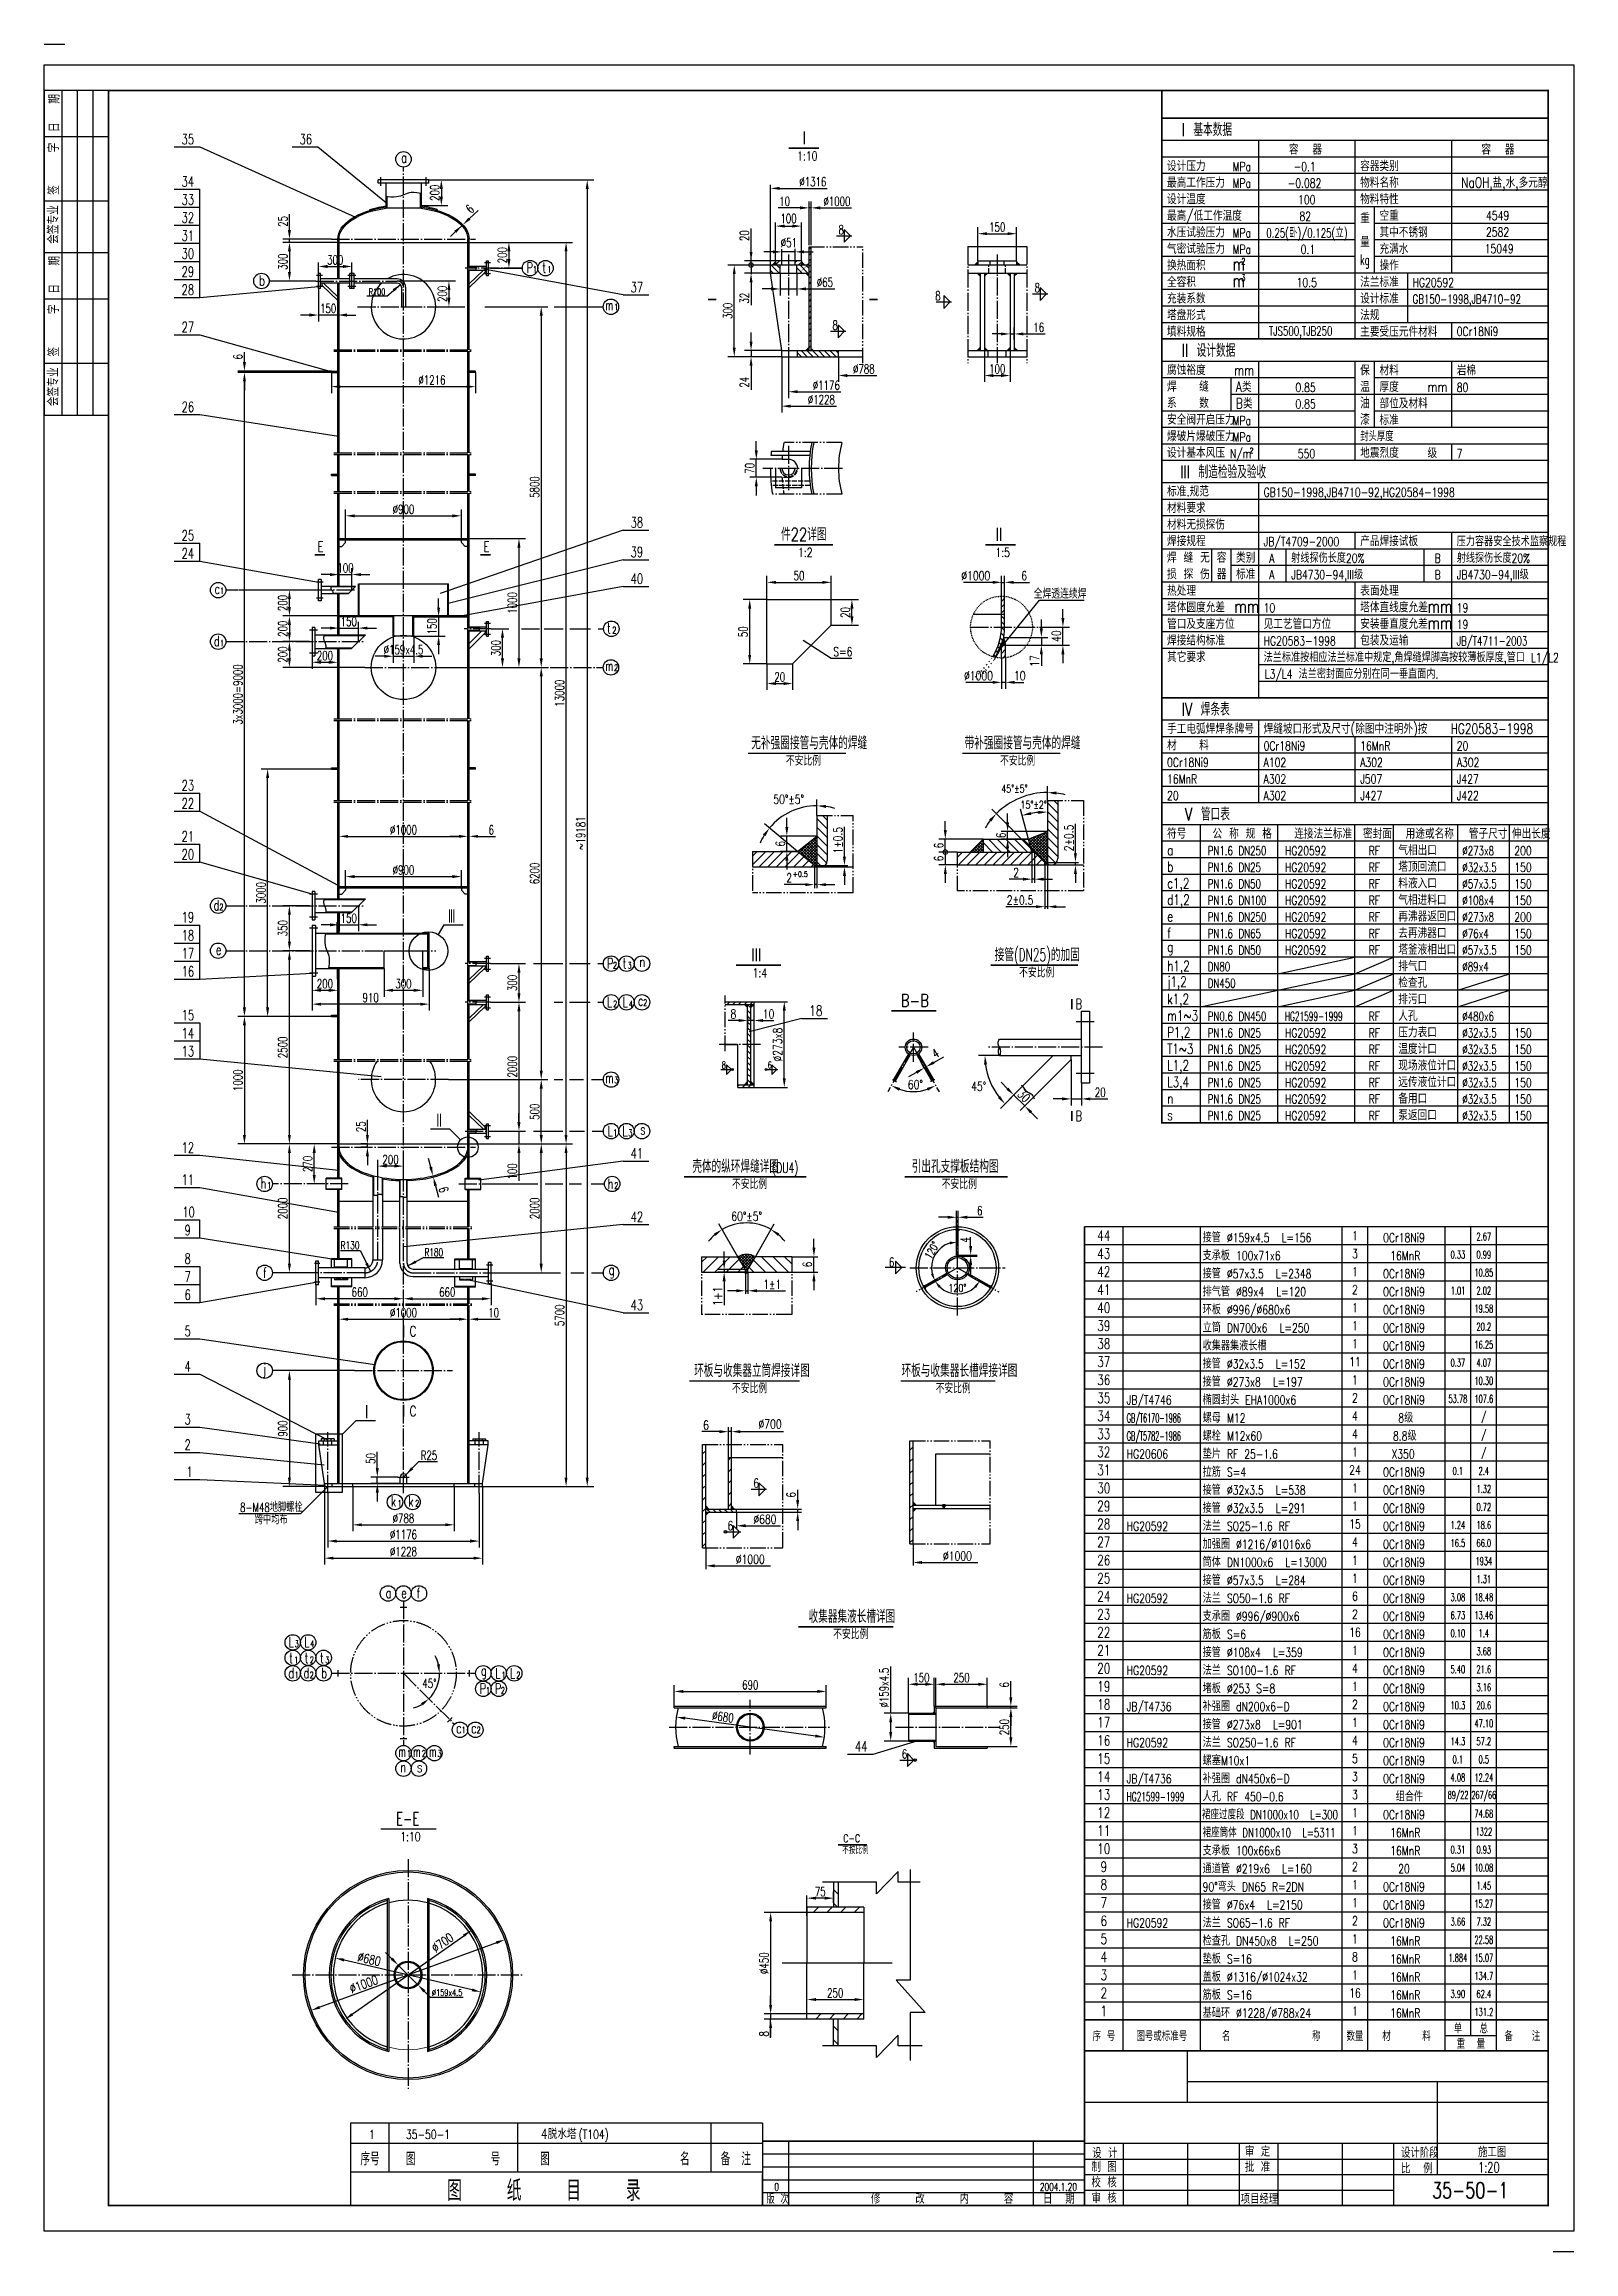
# Model space of a CAD drawing. Header units: millimetres. Extents: x 0 to 11880, y -160 to 16980.
import ezdxf
from ezdxf.enums import TextEntityAlignment as Align

# ---------------------------------------------------------------- set-up
doc = ezdxf.new("R2010")
doc.units = ezdxf.units.MM
doc.header["$LTSCALE"] = 10
doc.header["$MEASUREMENT"] = 0
for name, pattern in [('CENW', [18, 14, -1.5, 1, -1.5]), ('DIVIDE', [1.25, 0.5, -0.25, 0, -0.25, 0, -0.25]), ('HIDW', [5, 4, -1]), ('SDHW', [18.5, 12, -1.5, 1, -1.5, 1, -1.5])]:
    doc.linetypes.add(name, pattern=pattern)
for name, color, linetype in [('1', 2, 'CENW'), ('2', 2, 'Continuous'), ('3', 3, 'HIDW'), ('4', 2, 'SDHW'), ('COLUMN', 7, 'Continuous')]:
    doc.layers.add(name, color=color, linetype=linetype)
doc.styles.add('H5', font='romans', dxfattribs={"width": 0.8, "bigfont": 'HZ5.SHX'})
doc.styles.add('HZ', font='txt', dxfattribs={"width": 0.75, "bigfont": 'HZ'})
doc.styles.add('HZTXT', font='txt.shx', dxfattribs={"width": 0.75, "bigfont": 'hztxt.shx'})
doc.styles.add('xtj', font='complex.shx', dxfattribs={"width": 0.7, "height": 70, "bigfont": 'hz5.shx'})
doc.dimstyles.new('xtj', dxfattribs={"dimtxt": 70, "dimasz": 70, "dimexe": 50, "dimexo": 0, "dimgap": 16, "dimtad": 1, "dimdec": 3, "dimdsep": 46, "dimtxsty": 'xtj', "dimcen": 0, "dimadec": 3, "dimazin": 2, "dimtfac": 0.6, "dimtdec": 3, "dimtmove": 0, "dimatfit": 3, "dimfxl": 0, "dimtolj": 1, "dimarcsym": 0})
doc.dimstyles.new('ZTR', dxfattribs={"dimtxt": 70, "dimasz": 70, "dimexe": 50, "dimexo": 0, "dimgap": 16, "dimtad": 1, "dimdec": 3, "dimdsep": 46, "dimtxsty": 'xtj', "dimcen": 0, "dimadec": 3, "dimazin": 2, "dimtfac": 0.6, "dimtdec": 3, "dimtmove": 0, "dimatfit": 3, "dimfxl": 0, "dimtolj": 1, "dimarcsym": 0})
pattern_1 = [(45, (15517.8204, 855.0274), (-2.245064, 2.245064), []), (135, (15517.8204, 855.0274), (-2.245064, -2.245064), [])]
pattern_2 = [(135, (2871.56, -423.38), (-33.67596, -33.67596), [])]
pattern_3 = [(45, (2871.562, -423.381), (-11.22532, 11.22532), []), (135, (2871.562, -423.381), (-11.22532, -11.22532), [])]
pattern_4 = [(45, (3359.293, 8263.904), (-22.45064, 22.45064), [])]

msp = doc.modelspace()

# ---------------------------------------------------------------- texts
at = {"color": 2, "style": 'HZ', "width": 0.7}
for s, height, p in [('制 图', 80, (8133.92252, 460)), ('设 计', 80, (8139.52252, 568.4)), ('批 准', 80, (9325.92306, 460)), ('审 定', 80, (9325.92306, 580)), ('设计阶段', 80, (10537.72015, 570.70898)), ('比  例', 80, (10537.72015, 448.52056)), ('施工图', 80, (11135.67923, 575.90591)), ('1:20', 80, (11135.67923, 455.90591)), ('0', 60, (5670.64518, 314.35319)), ('2004.1.20', 60, (7733.26503, 314.35319)), ('校 核', 80, (8133.92252, 340)), ('版 次', 70, (5610.12252, 213.8)), ('修     改     内     容', 80, (6421.52252, 213.8)), ('日  期', 80, (7757.92252, 213.8)), ('审 核', 80, (8133.92252, 220)), ('项目经理', 80, (9292.72306, 213.2))]:
    msp.add_text(s, height=height, dxfattribs=at).set_placement(p)
at = {"color": 0, "linetype": 'ByBlock', "attachment_point": 5}
for s, insert, char_height, style in [('%%c1316', (5969.90459, 15911.37104), 70, 'xtj'), ('10', (5751.07126, 15760.12219), 70, 'xtj'), ('%%c1000', (6156.90459, 15760.12219), 70, 'xtj'), ('100', (5780.90459, 15626.39895), 70, 'xtj'), ('%%c51', (5783.25518, 15439.32177), 70, 'xtj'), ('R100', (2585.1237, 15056.77142), 50, 'xtj'), ('50', (5862.67198, 12852.68121), 70, 'xtj'), ('%%c1000', (7235.15085, 12852.68121), 70, 'HZ'), ('6', (7611.26787, 12852.68121), 70, 'HZ'), ('全焊透连续焊', (7889.95605, 12710.72052), 70, 'HZ'), ('20', (5712.67198, 12066.94826), 70, 'xtj'), ('%%c1000', (7256.22265, 12076.28678), 70, 'HZ'), ('10', (7576.66691, 12076.28678), 70, 'HZ'), ('50%%d%%p5%%d', (5781.93709, 11116.98914), 70, 'HZ'), ('45%%d%%p5%%d', (7535.37139, 11199.37151), 60, 'HZ'), ('15%%d%%p2%%d', (7684.77256, 11074.92262), 60, 'HZ'), ('2', (7548.32213, 10548.06959), 70, 'HZ'), ('2%%p0.5', (7579.33602, 10334.32218), 70, 'HZ'), ('8', (5352.69321, 9450.86727), 70, 'HZ'), ('10', (5626.25406, 9450.86727), 70, 'HZ'), ('60%%d', (6766.08267, 8902.75251), 70, 'HZ'), ('45%%d', (7258.15591, 8888.26034), 70, 'HZ'), ('\\A1;20', (8201.7631, 8842.05517), 70, 'xtj'), ('60%%d%%p5%%d', (5455.80221, 7879.43826), 70, 'HZ'), ('6', (7266.1877, 7923.28768), 70, 'xtj'), ('R130', (2375.7042, 7654.79418), 60, 'xtj'), ('R180', (3026.18078, 7599.26799), 60, 'xtj'), ('1%%p1', (5654.87572, 7352.39709), 70, 'HZ'), ('120%%d', (7092.79851, 7322.86511), 60, 'HZ'), ('6', (5140.08271, 6258.77418), 70, 'HZ'), ('%%c700', (5637.58271, 6266.41924), 70, 'HZ'), ('%%c680', (5597.51453, 5528.20985), 70, 'HZ'), ('%%c1000', (5483.70749, 5217.21505), 70, 'HZ'), ('%%c1000', (7092.69317, 5242.84609), 70, 'HZ'), ('45%%d', (2992.5658, 4253.55219), 70, 'xtj'), ('150', (6812.65888, 4297.51722), 70, 'xtj'), ('250', (7124.65888, 4297.51722), 70, 'xtj'), ('690', (5484.12184, 4241.74037), 70, 'xtj'), ('75', (6027.20207, 2636.84897), 70, 'xtj'), ('%%c159x4.5', (3129.67547, 1852.32249), 50, 'HZ')]:
    msp.add_mtext(s, dxfattribs=dict(at, insert=insert, char_height=char_height, style=style))
for s, insert, char_height, rotation, style in [('25', (1854.00799, 15604.16162), 70, 90, 'xtj'), ('\\A1;6', (3306.57839, 15700.65868), 70, 42.913440179, 'xtj'), ('300', (1854.00799, 15291.13295), 70, 90, 'xtj'), ('\\A1;6', (1504.43316, 14552.27123), 70, 90, 'xtj'), ('20', (6222.36321, 12568.09038), 70, 90, 'xtj'), ('50', (5428.41366, 12418.09038), 70, 90, 'xtj'), ('40', (7860.79774, 12383.91589), 70, 90, 'HZ'), ('17', (7693.53079, 12190.77525), 70, 90, 'HZ'), ('1%%p0.5', (6164.44799, 10799.06178), 70, 90, 'HZ'), ('\\A1;6', (7431.32745, 10837.58699), 70, 90, 'xtj'), ('2%%p0.5', (7958.30472, 10817.29463), 70, 90, 'HZ'), ('6', (5716.86761, 10772.05442), 70, 90, 'HZ'), ('\\A1;6', (6947.65745, 10757.58699), 70, 90, 'xtj'), ('\\A1;6', (6947.65745, 10657.58699), 70, 90, 'xtj'), ('%%c273x8', (5695.98242, 9212.58013), 70, 90, 'HZ'), ('4', (6922.08648, 9144.18493), 70, 30, 'xtj'), ('30', (7608.86045, 8814.76898), 70, 315, 'HZ'), ('25', (2459.59032, 8575.41009), 70, 90, 'xtj'), ('6', (3102.84338, 8086.56547), 70, 284.556254883, 'xtj'), ('120%%d', (6894.02322, 7616.62481), 60, 60, 'HZ'), ('\\A1;6', (5927.39496, 7506.05378), 70, 90, 'xtj'), ('1+1', (5230.07667, 7259.05978), 70, 90, 'HZ'), ('50', (2536.19567, 5998.82445), 70, 90, 'xtj'), ('6', (5801.063, 5717.33773), 70, 90, 'xtj'), ('%%c159x4.5', (6523.61067, 4220.0731), 70, 90, 'xtj'), ('6', (7456.55526, 4242.62985), 70, 90, 'xtj'), ('%%c680', (5271.82185, 3994.06164), 70, 352.234398852, 'xtj'), ('250', (7456.55526, 3913.63796), 70, 90, 'xtj'), ('%%c700', (3093.80689, 2240.35555), 70, 35.152133623, 'HZTXT'), ('%%c680', (2524.87481, 2112.21825), 70, 346.861812103, 'HZTXT'), ('\\A1;∅450', (5590.86759, 2081.31665), 70, 90, 'xtj'), ('%%c1000', (2482.30085, 1918.26191), 70, 20.057665833, 'HZTXT'), ('\\A1;8', (5591.70725, 1532.52296), 70, 90, 'xtj')]:
    msp.add_mtext(s, dxfattribs=dict(at, insert=insert, char_height=char_height, rotation=rotation, style=style))
at = {"layer": '1', "style": 'HZ', "width": 0.75}
for s, p in [('期', (120.48563, 16516.82926)), ('日', (120.48563, 16297.31706)), ('字', (116.09834, 16139.26829)), ('签', (116.09834, 15810)), ('会签专业', (111.71106, 15428.53658)), ('期', (120.48563, 15261.2195)), ('日', (120.48563, 15041.70731)), ('字', (116.09834, 14883.65854)), ('签', (116.09834, 14554.39025)), ('会签专业', (111.71106, 14168.53659))]:
    msp.add_text(s, height=84, rotation=90, dxfattribs=at).set_placement(p)
at = {"layer": '1', "style": 'HZ'}
for s, height, width, p in [('2.67', 60, 0.6, (11180.69168, 7722.51047)), ('0.33', 60, 0.6, (10979.30832, 7582.51047)), ('0.99', 60, 0.6, (11180.69168, 7582.51047)), ('10.85', 60, 0.6, (11180.69168, 7442.51047)), ('1.01', 60, 0.6, (10980.69168, 7302.51047)), ('2.02', 60, 0.6, (11180.69168, 7302.51047)), ('19.58', 60, 0.6, (11180.69168, 7162.51047)), ('20.2', 60, 0.6, (11180.69168, 7022.51047)), ('16.25', 60, 0.6, (11180.69168, 6882.51047)), ('0.37', 60, 0.6, (10979.30832, 6742.51047)), ('4.07', 60, 0.6, (11180.69168, 6742.51047)), ('10.30', 60, 0.6, (11180.69168, 6602.51047)), ('53.78', 60, 0.6, (10979.30832, 6462.51047)), ('107.6', 60, 0.6, (11180.69168, 6462.51047)), ('/', 60, 0.7, (11180.69168, 6322.51047)), ('/', 60, 0.7, (11180.69168, 6182.51047)), ('/', 60, 0.7, (11180.69168, 6042.51047)), ('0.1', 60, 0.6, (10979.30832, 5902.51047)), ('2.4', 60, 0.6, (11180.69168, 5902.51047)), ('1.32', 60, 0.6, (11180.69168, 5762.51047)), ('1.24', 60, 0.6, (10979.30832, 5482.51047)), ('0.72', 60, 0.6, (11180.69168, 5622.51047)), ('18.6', 60, 0.6, (11180.69168, 5482.51047)), ('16.5', 60, 0.6, (10979.30832, 5342.51047)), ('66.0', 60, 0.6, (11180.69168, 5342.51047)), ('1934', 60, 0.6, (11180.69168, 5202.51047)), ('1.31', 60, 0.6, (11180.69168, 5062.51047)), ('3.08', 60, 0.6, (10979.30832, 4922.51047)), ('6.73', 60, 0.6, (10979.30832, 4782.51047)), ('18.48', 60, 0.6, (11180.69168, 4922.51047)), ('13.46', 60, 0.6, (11180.69168, 4782.51047)), ('0.10', 60, 0.6, (10979.30832, 4642.51047)), ('1.4', 60, 0.6, (11180.69168, 4642.51047)), ('3.68', 60, 0.6, (11180.69168, 4502.51047)), ('5.40', 60, 0.6, (10979.30832, 4362.51047)), ('21.6', 60, 0.6, (11180.69168, 4362.51047)), ('3.16', 60, 0.6, (11180.69168, 4222.51047)), ('10.3', 60, 0.6, (10979.30832, 4082.51047)), ('47.10', 60, 0.6, (11180.69168, 3942.51047)), ('20.6', 60, 0.6, (11180.69168, 4082.51047)), ('14.3', 60, 0.6, (10979.30832, 3802.51047)), ('57.2', 60, 0.6, (11180.69168, 3802.51047)), ('0.1', 60, 0.6, (10979.30832, 3662.51047)), ('0.5', 60, 0.6, (11180.69168, 3662.51047)), ('89/22', 60, 0.5, (10980.69168, 3382.51047)), ('4.08', 60, 0.6, (10979.30832, 3522.51047)), ('267/66', 60, 0.5, (11180.69168, 3382.51047)), ('12.24', 60, 0.6, (11180.69168, 3522.51047)), ('74.68', 60, 0.6, (11180.9894, 3242.51047)), ('1322', 60, 0.6, (11180.69168, 3102.51047)), ('0.31', 60, 0.6, (10979.30832, 2962.51047)), ('0.93', 60, 0.6, (11180.69168, 2962.51047)), ('5.04', 60, 0.6, (10980.69168, 2822.51047)), ('10.08', 60, 0.6, (11180.69168, 2822.51047)), ('15.27', 60, 0.6, (11180.69168, 2542.51047)), ('1.45', 60, 0.6, (11180.69168, 2682.51047)), ('3.66', 60, 0.6, (10979.30832, 2402.51047)), ('7.32', 60, 0.6, (11180.69168, 2402.51047)), ('22.58', 60, 0.6, (11180.69168, 2262.51047)), ('1.884', 60, 0.6, (10979.30832, 2122.51047)), ('15.07', 60, 0.6, (11180.69168, 2122.51047)), ('134.7', 60, 0.6, (11180.69168, 1982.51047)), ('3.90', 60, 0.6, (10979.30832, 1842.51047)), ('131.2', 60, 0.6, (11180.69168, 1702.51047)), ('62.4', 60, 0.6, (11180.69168, 1842.51047)), ('序 号', 67.2, 0.75, (8230, 1520)), ('图号或标准号', 67.2, 0.75, (8680, 1520)), ('名             称', 67.2, 0.75, (9530, 1520)), ('数量', 67.2, 0.75, (10180, 1520)), ('材     料', 67.2, 0.75, (10580, 1520)), ('备   注', 67.2, 0.75, (11480, 1520)), ('重  量', 67.2, 0.75, (11080, 1460))]:
    msp.add_text(s, height=height, dxfattribs=dict(at, width=width)).set_placement(p, align=Align.MIDDLE)
at = {"layer": '1', "linetype": 'Continuous', "style": 'HZ', "width": 0.75}
for s, p in [('单', (10980, 1580)), ('总', (11180, 1580))]:
    msp.add_text(s, height=67.2, dxfattribs=at).set_placement(p, align=Align.MIDDLE)
at = {"layer": '1', "style": 'HZ', "width": 0.75}
for s, height, p in [('1', 70, (2523.21014, 716.17119)), ('35-50-1', 70, (2809.65158, 716.17119)), ('4脱水塔', 80, (3858.65824, 716.17119)), ('(T104)', 70, (4150.71598, 716.17119)), ('序号', 100, (2455.99303, 511.43748)), ('图', 100, (2809.65158, 511.43748)), ('号', 100, (3467.49129, 511.43748)), ('图', 100, (3851.11499, 511.43748)), ('名', 100, (4938.22299, 511.43748)), ('备', 100, (5253.20559, 511.43748)), ('注', 100, (5414.18118, 511.43748)), ('图   纸   目   录', 160, (3129.78619, 235.93292))]:
    msp.add_text(s, height=height, dxfattribs=at).set_placement(p)
at = {"layer": '1', "color": 2, "style": 'HZ', "width": 0.75}
msp.add_text('35-50-1', height=121.6, dxfattribs=at).set_placement((11075.57385, 318.06748), align=Align.MIDDLE)
at = {"layer": '2'}
for s, height, style, width, p in [('I', 100, 'HZ', 0.75, (5890.19896, 16202.32073)), (' I 基本数据', 100, 'HZTXT', 0.75, (8765.71429, 16266.42857)), ('35', 80, 'xtj', 0.7, (1068.22511, 16202.34036)), ('36', 80, 'xtj', 0.7, (1984.34143, 16202.34036)), ('a', 80, 'xtj', 0.7, (2772.35222, 16059.03092)), ('1:10', 70, 'HZ', 0.75, (5847.79542, 16077.04131)), ('容  器', 80, 'HZTXT', 0.75, (9667.30763, 16122.85714)), ('容  器', 80, 'HZTXT', 0.75, (11161.55576, 16122.85714)), ('34', 80, 'xtj', 0.7, (1068.22511, 15873.64217)), ('设计压力', 80, 'HZTXT', 0.75, (8720.31326, 15994.28571)), ('最高工作压力', 80, 'HZTXT', 0.75, (8720.31326, 15865.71429)), ('MPa', 70, 'HZTXT', 0.75, (9229.15226, 15994.28571)), ('-0.1', 70, 'HZTXT', 0.75, (9703.95763, 15994.28571)), ('物料名称', 80, 'HZTXT', 0.75, (10220.31326, 15865.71429)), ('容器类别', 80, 'HZTXT', 0.75, (10220.31326, 15994.28571)), ('NaOH,盐,水,多元醇', 80, 'HZTXT', 0.75, (11005.08464, 15865.71429)), ('33', 80, 'xtj', 0.7, (1068.22511, 15733.64217)), ('设计温度', 80, 'HZTXT', 0.75, (8720.31326, 15737.14286)), ('MPa', 70, 'HZTXT', 0.75, (9229.15226, 15865.71429)), ('-0.082', 70, 'HZTXT', 0.75, (9658.14505, 15865.71429)), ('100', 70, 'HZTXT', 0.75, (9738.0627, 15737.14286)), ('物料特性', 80, 'HZTXT', 0.75, (10220.31326, 15737.14286)), ('32', 80, 'xtj', 0.7, (1068.22511, 15593.64217)), ('最高/低工作温度', 80, 'HZTXT', 0.75, (8720.31326, 15608.57143)), ('82', 70, 'HZTXT', 0.75, (9749.26135, 15608.57143)), ('重', 80, 'HZTXT', 0.75, (10220.31326, 15587.14286)), ('空重', 80, 'HZTXT', 0.75, (10370.31326, 15608.57143)), ('4549', 70, 'HZTXT', 0.75, (11197.66399, 15614.36298)), ('31', 80, 'xtj', 0.7, (1068.22511, 15453.64217)), ('8', 70, 'xtj', 0.7, (6169.32453, 15504.35836)), ('气密试验压力', 80, 'HZTXT', 0.75, (8720.31326, 15351.42857)), ('水压试验压力', 80, 'HZTXT', 0.75, (8720.31326, 15480)), ('MPa', 70, 'HZTXT', 0.75, (9229.15226, 15480)), ('0.25(卧)/0.125(立)', 70, 'HZTXT', 0.7, (9491.29934, 15478.74231)), ('量', 80, 'HZTXT', 0.75, (10220.31326, 15405)), ('其中不锈钢', 80, 'HZTXT', 0.75, (10370.31326, 15480)), ('充满水', 80, 'HZTXT', 0.75, (10370.31326, 15351.42857)), ('15049', 70, 'HZTXT', 0.75, (11187.59694, 15357.22013)), ('2582', 70, 'HZTXT', 0.75, (11197.66399, 15485.79155)), ('30', 80, 'xtj', 0.7, (1068.22511, 15313.64217)), ('P', 80, 'xtj', 0.7, (3747.65327, 15205.1194)), ('1', 50, 'xtj', 0.7, (3795.98068, 15205.1194)), ('t', 80, 'xtj', 0.7, (3868.62791, 15205.1194)), ('1', 50, 'xtj', 0.7, (3908.18299, 15207.12426)), ('换热面积', 80, 'HZTXT', 0.75, (8720.31326, 15222.85714)), ('MPa', 70, 'HZTXT', 0.75, (9229.15226, 15351.42857)), ('m', 100, 'HZTXT', 0.75, (9229.15226, 15222.85714)), ('2', 50, 'HZTXT', 0.75, (9297.34785, 15268.96348)), ('0.1', 70, 'HZTXT', 0.75, (9758.52039, 15351.42857)), ('kg', 80, 'HZTXT', 0.6, (10220.31326, 15265.71429)), ('操作', 80, 'HZTXT', 0.75, (10370.31326, 15222.85714)), ('29', 80, 'xtj', 0.7, (1068.22511, 15173.64217)), ('28', 80, 'xtj', 0.7, (1068.22511, 15033.64217)), ('b', 80, 'xtj', 0.7, (1669.21516, 15105.1194)), ('37', 80, 'xtj', 0.7, (4555.3793, 15053.26457)), ('8', 70, 'xtj', 0.7, (7691.96657, 15053.84305)), ('全容积', 80, 'HZTXT', 0.75, (8720.31326, 15094.28571)), ('m', 100, 'HZTXT', 0.75, (9229.15226, 15094.28571)), ('3', 50, 'HZTXT', 0.75, (9297.34785, 15140.39205)), ('10.5', 70, 'HZTXT', 0.75, (9726.86397, 15094.28571)), ('法兰标准', 80, 'HZTXT', 0.75, (10220.31326, 15094.28571)), ('HG20592', 70, 'HZTXT', 0.75, (10627.45612, 15094.28571)), ('m', 80, 'xtj', 0.6, (4358.00297, 14913.75654)), ('1', 50, 'xtj', 0.7, (4428.11837, 14913.75654)), ('8', 70, 'xtj', 0.7, (6920.23845, 14991.46867)), ('塔盘形式', 80, 'HZTXT', 0.75, (8720.31326, 14837.14286)), ('充装系数', 80, 'HZTXT', 0.75, (8720.31326, 14965.71429)), ('法规', 80, 'HZTXT', 0.75, (10220.31326, 14837.14286)), ('设计标准', 80, 'HZTXT', 0.75, (10220.31326, 14965.71429)), ('GB150-1998,JB4710-92', 70, 'HZTXT', 0.7, (10627.45612, 14965.71429)), ('27', 80, 'xtj', 0.7, (1068.22511, 14742.98547)), ('8', 70, 'xtj', 0.7, (6122.11386, 14763.22066)), ('填料规格', 80, 'HZTXT', 0.75, (8720.31326, 14708.57143)), ('TJS500,TJB250', 70, 'HZTXT', 0.7, (9511.54465, 14717.72822)), ('主要受压元件材料', 80, 'HZTXT', 0.75, (10220.31326, 14708.57143)), ('0Cr18Ni9', 70, 'HZTXT', 0.75, (10970.31326, 14714.36298)), (' II 设计数据', 100, 'HZTXT', 0.75, (8765.71429, 14552.14286)), ('腐蚀裕度', 80, 'HZTXT', 0.75, (8720.67835, 14411.34449)), ('mm', 80, 'HZTXT', 0.75, (9243.10567, 14408.57143)), ('保', 80, 'HZTXT', 0.75, (10220.31326, 14408.57143)), ('材料', 80, 'HZTXT', 0.75, (10370.31326, 14408.57143)), ('岩棉', 80, 'HZTXT', 0.75, (10970.31326, 14408.57143)), ('焊   缝', 80, 'HZTXT', 0.75, (8720.67835, 14282.77306)), ('系   数', 80, 'HZTXT', 0.75, (8720.67835, 14154.20163)), ('A类', 80, 'HZTXT', 0.75, (9256.02755, 14280)), ('B类', 80, 'HZTXT', 0.75, (9256.02755, 14151.42857)), ('0.85', 70, 'HZTXT', 0.75, (9717.70149, 14280)), ('温', 80, 'HZTXT', 0.75, (10220.31326, 14280)), ('油', 85.71429, 'xtj', 0.7, (10220.31326, 14151.42857)), ('厚度', 80, 'HZTXT', 0.75, (10370.31326, 14280)), ('部位及材料', 80, 'HZTXT', 0.75, (10370.31326, 14151.42857)), ('mm', 80, 'HZTXT', 0.75, (10743.10567, 14280)), ('80', 70, 'HZTXT', 0.75, (10970.31326, 14280)), ('26', 80, 'xtj', 0.7, (1068.22511, 14124.10349)), ('安全阀开启压力', 80, 'HZTXT', 0.75, (8720.67835, 14025.6302)), ('MPa', 70, 'HZTXT', 0.75, (9229.15226, 14022.85714)), ('0.85', 70, 'HZTXT', 0.75, (9717.70149, 14151.42857)), ('漆', 85.71429, 'xtj', 0.7, (10220.31326, 14022.85714)), ('标准', 80, 'HZTXT', 0.75, (10370.31326, 14022.85714)), ('爆破片爆破压力', 80, 'HZTXT', 0.75, (8720.67835, 13897.05878)), ('MPa', 70, 'HZTXT', 0.75, (9229.15226, 13894.28571)), ('封头厚度', 80, 'HZTXT', 0.6, (10220.67835, 13897.05878)), ('设计基本风压', 80, 'HZTXT', 0.75, (8720.67835, 13768.48735)), ('III 制造检验及验收', 100, 'HZTXT', 0.75, (8821.4441, 13609.28571)), ('N/m', 70, 'HZTXT', 0.75, (9208.34226, 13765.71429)), ('2', 40, 'HZTXT', 0.75, (9361.94208, 13805.33525)), ('550', 70, 'HZTXT', 0.75, (9736.02664, 13765.71429)), ('地震烈度', 80, 'HZTXT', 0.75, (10220.67835, 13768.48735)), ('级', 80, 'HZTXT', 0.75, (10743.10567, 13765.71429)), ('7', 70, 'HZTXT', 0.75, (10970.31326, 13765.71429)), ('标准.规范', 80, 'HZTXT', 0.75, (8720.67835, 13468.48735)), ('材料要求', 80, 'HZTXT', 0.75, (8720.67835, 13339.91592)), ('GB150-1998,JB4710-92,HG20584-1998', 70, 'HZTXT', 0.75, (9470.31326, 13465.71429)), ('25', 80, 'xtj', 0.7, (1068.22511, 13125.77622)), ('38', 80, 'xtj', 0.7, (4555.3793, 13226.39151)), ('件22详图', 100, 'HZ', 0.75, (5722.70583, 13124.15651)), ('II', 100, 'HZ', 0.75, (7388.29617, 13124.15651)), ('材料无损探伤', 80, 'HZTXT', 0.75, (8720.67835, 13211.34449)), ('24', 80, 'xtj', 0.7, (1068.22511, 12985.77622)), ('E', 80, 'xtj', 0.7, (2124.47202, 13038.78078)), ('E', 80, 'xtj', 0.7, (3412.02717, 13038.78078)), ('39', 80, 'xtj', 0.7, (4555.3793, 12997.31028)), ('1:2', 70, 'HZ', 0.75, (5854.99361, 12998.87708)), ('1:5', 70, 'HZ', 0.75, (7388.04156, 12998.87708)), ('焊接规程', 80, 'HZTXT', 0.75, (8720.67835, 13082.77306)), ('焊 缝 无', 80, 'HZTXT', 0.75, (8720.67835, 12954.20163)), ('容', 80, 'HZTXT', 0.75, (9106.39263, 12954.20163)), ('类别', 80, 'HZTXT', 0.75, (9256.39263, 12954.20163)), ('JB/T4709-2000', 70, 'HZTXT', 0.75, (9470.67835, 13082.77306)), ('射线探伤长度20%', 70, 'HZTXT', 0.75, (9684.96406, 12954.20163)), ('产品焊接试板', 80, 'HZTXT', 0.75, (10220.67835, 13082.77306)), ('射线探伤长度20%', 70, 'HZTXT', 0.75, (10970.67835, 12954.20163)), ('压力容器安全技术监察规程', 70, 'HZTXT', 0.75, (10970.67835, 13082.77306)), ('40', 80, 'xtj', 0.7, (4555.3793, 12789.375)), ('损 探 伤', 80, 'HZTXT', 0.75, (8720.67835, 12825.6302)), ('器', 80, 'HZTXT', 0.75, (9106.39263, 12825.6302)), ('标准', 80, 'HZTXT', 0.75, (9256.39263, 12825.6302)), ('A', 70, 'HZTXT', 0.75, (9513.53549, 12954.20163)), ('A', 70, 'HZTXT', 0.75, (9513.53549, 12825.6302)), ('JB4730-94,III级', 70, 'HZTXT', 0.75, (9684.96406, 12825.6302)), ('B', 70, 'HZTXT', 0.75, (10799.24977, 12954.20163)), ('B', 70, 'HZTXT', 0.75, (10799.24977, 12825.6302)), ('JB4730-94,III级', 70, 'HZTXT', 0.75, (10970.67835, 12825.6302)), ('c', 80, 'xtj', 0.7, (1322.76514, 12711.26379)), ('1', 50, 'xtj', 0.7, (1366.39617, 12711.76904)), ('热处理', 80, 'HZTXT', 0.75, (8720.67835, 12697.05878)), ('表面处理', 80, 'HZTXT', 0.75, (10220.67835, 12697.05878)), ('塔体圆度允差', 80, 'HZTXT', 0.75, (8720.67835, 12568.48735)), ('管口及支座方位', 80, 'HZTXT', 0.75, (8720.67835, 12439.91592)), ('mm', 100, 'HZTXT', 0.75, (9243.10567, 12565.71429)), ('见工艺管口方位', 80, 'HZTXT', 0.75, (9470.67835, 12439.91592)), ('10', 70, 'HZTXT', 0.75, (9470.67835, 12568.48735)), ('塔体直线度允差', 80, 'HZTXT', 0.75, (10220.67835, 12568.48735)), ('安装垂直度允差', 80, 'HZTXT', 0.75, (10220.67835, 12439.91592)), ('mm', 100, 'HZTXT', 0.75, (10743.10567, 12565.71429)), ('19', 70, 'HZTXT', 0.75, (10970.67835, 12568.48735)), ('d', 80, 'xtj', 0.7, (1318.53343, 12305.1194)), ('1', 50, 'xtj', 0.7, (1366.39617, 12305.60807)), ('t', 80, 'xtj', 0.7, (4371.78671, 12405.1194)), ('2', 50, 'xtj', 0.7, (4412.3165, 12405.1194)), ('焊接结构标准', 80, 'HZTXT', 0.75, (8720.67835, 12311.34449)), ('HG20583-1998', 70, 'HZTXT', 0.75, (9470.67835, 12311.34449)), ('包装及运输', 80, 'HZTXT', 0.75, (10220.67835, 12311.34449)), ('mm', 100, 'HZTXT', 0.75, (10743.10567, 12437.14286)), ('JB/T4711-2003', 70, 'HZTXT', 0.7, (10970.67835, 12311.34449)), ('19', 70, 'HZTXT', 0.75, (10970.67835, 12439.91592)), ('S=6', 70, 'HZ', 0.75, (6128.29807, 12228.05316)), ('其它要求', 80, 'HZTXT', 0.75, (8720.67835, 12182.77306)), ('法兰标准按相应法兰标准中规定,角焊缝焊脚高按较薄板厚度,管口 L1/L2', 70, 'HZTXT', 0.75, (9470.67835, 12182.77306)), ('m', 80, 'xtj', 0.6, (4358.00297, 12113.75654)), ('2', 50, 'xtj', 0.7, (4425.90054, 12113.75654)), (' L3/L4 法兰密封面应分别在同一垂直面内.', 70, 'HZTXT', 0.75, (9432.36414, 12054.20163)), ('IV 焊条表 ', 100, 'HZTXT', 0.75, (8831.8934, 11766.42857)), ('手工电弧焊焊条牌号', 80, 'HZTXT', 0.75, (8720.67835, 11625.6302)), ('焊缝坡口形式及尺寸(除图中注明外)按   HG20583-1998', 80, 'HZTXT', 0.75, (9470.67835, 11625.6302)), ('无补强圈接管与壳体的焊缝', 100, 'HZ', 0.6, (5491.80205, 11504.62854)), ('带补强圈接管与壳体的焊缝', 100, 'HZ', 0.6, (7148.38426, 11504.62854)), ('材   料', 80, 'HZTXT', 0.75, (8720.67835, 11497.05878)), ('0Cr18Ni9', 70, 'HZTXT', 0.75, (9470.67835, 11497.05878)), ('16MnR', 70, 'HZTXT', 0.75, (10220.67835, 11497.05878)), ('20', 70, 'HZTXT', 0.75, (10970.67835, 11497.05878)), ('不安比例', 70, 'HZ', 0.75, (5759.94006, 11379.34912)), ('不安比例', 70, 'HZ', 0.75, (7423.42919, 11379.34912)), ('0Cr18Ni9', 70, 'HZTXT', 0.75, (8720.67835, 11368.48735)), ('A102', 70, 'HZTXT', 0.75, (9470.67835, 11368.48735)), ('A302', 70, 'HZTXT', 0.75, (10220.67835, 11368.48735)), ('A302', 70, 'HZTXT', 0.75, (10970.67835, 11368.48735)), ('23', 80, 'xtj', 0.7, (1068.22511, 11185.12195)), ('20', 70, 'HZTXT', 0.75, (8720.67835, 11111.34449)), ('16MnR', 70, 'HZTXT', 0.75, (8720.67835, 11239.91592)), ('A302', 70, 'HZTXT', 0.75, (9470.67835, 11239.91592)), ('A302', 70, 'HZTXT', 0.75, (9470.67835, 11111.34449)), ('J507', 70, 'HZTXT', 0.75, (10220.67835, 11239.91592)), ('J427', 70, 'HZTXT', 0.75, (10220.67835, 11111.34449)), ('J427', 70, 'HZTXT', 0.75, (10970.67835, 11239.91592)), ('J422', 70, 'HZTXT', 0.75, (10970.67835, 11111.34449)), ('22', 80, 'xtj', 0.7, (1068.22511, 11045.12195)), ('V 管口表', 100, 'HZTXT', 0.75, (8858.93604, 10952.14286)), ('21', 80, 'xtj', 0.7, (1068.22511, 10789.27737)), ('符号', 80, 'HZTXT', 0.75, (8720.67835, 10811.34449)), ('公 称 规 格', 80, 'HZTXT', 0.75, (9074.15177, 10811.34449)), ('连接法兰标准', 80, 'HZTXT', 0.75, (9708.33061, 10811.34449)), ('密封面', 80, 'HZTXT', 0.75, (10242.93813, 10811.34449)), ('用途或名称', 80, 'HZTXT', 0.75, (10573.55028, 10811.34449)), ('管子尺寸', 80, 'HZTXT', 0.75, (11064.42783, 10811.34449)), ('伸出长度', 80, 'HZTXT', 0.75, (11399.24977, 10811.34449)), ('20', 80, 'xtj', 0.7, (1068.22511, 10649.27737)), ('a', 80, 'HZTXT', 0.75, (8720.67835, 10682.77306)), ('b', 80, 'HZTXT', 0.75, (8720.67835, 10554.20163)), ('PN1.6 DN250', 70, 'HZTXT', 0.7, (9036.86575, 10682.77306)), ('HG20592', 70, 'HZTXT', 0.75, (9636.16415, 10682.77306)), ('RF', 70, 'HZTXT', 0.75, (10287.0398, 10682.77306)), ('气相出口', 80, 'HZTXT', 0.75, (10516.48537, 10682.77306)), ('塔顶回流口', 80, 'HZTXT', 0.75, (10516.48537, 10554.20163)), ('%%c273x8', 70, 'HZTXT', 0.7, (11014.17027, 10682.77306)), ('200', 70, 'HZTXT', 0.75, (11417.37144, 10682.77306)), ('c1,2', 80, 'HZTXT', 0.75, (8720.67835, 10425.6302)), ('PN1.6 DN25', 70, 'HZTXT', 0.7, (9036.86575, 10554.20163)), ('PN1.6 DN50', 70, 'HZTXT', 0.7, (9036.86575, 10425.6302)), ('HG20592', 70, 'HZTXT', 0.75, (9636.16415, 10554.20163)), ('HG20592', 70, 'HZTXT', 0.75, (9636.16415, 10425.6302)), ('RF', 70, 'HZTXT', 0.75, (10287.0398, 10554.20163)), ('RF', 70, 'HZTXT', 0.75, (10287.0398, 10425.6302)), ('料液入口', 80, 'HZTXT', 0.75, (10516.48537, 10425.6302)), ('%%c32x3.5', 70, 'HZTXT', 0.7, (11014.17027, 10554.20163)), ('%%c57x3.5', 70, 'HZTXT', 0.7, (11014.17027, 10425.6302)), ('150', 70, 'HZTXT', 0.75, (11417.37144, 10554.20163)), ('150', 70, 'HZTXT', 0.75, (11417.37144, 10425.6302)), ('d', 80, 'xtj', 0.7, (1315.27032, 10255.1194)), ('2', 50, 'xtj', 0.7, (1360.71706, 10255.2826)), ('d1,2', 80, 'HZTXT', 0.75, (8720.67835, 10297.05878)), ('PN1.6 DN100', 70, 'HZTXT', 0.7, (9036.86575, 10297.05878)), ('HG20592', 70, 'HZTXT', 0.75, (9636.16415, 10297.05878)), ('RF', 70, 'HZTXT', 0.75, (10287.0398, 10297.05878)), ('气相进料口', 80, 'HZTXT', 0.75, (10516.48537, 10297.05878)), ('%%c108x4', 70, 'HZTXT', 0.7, (11014.17027, 10297.05878)), ('150', 70, 'HZTXT', 0.75, (11417.37144, 10297.05878)), ('19', 80, 'xtj', 0.7, (1068.22511, 10160.9014)), ('III', 100, 'HZ', 0.5, (3138.44337, 10161.51725)), ('f', 80, 'HZTXT', 0.75, (8720.67835, 10039.91592)), ('e', 80, 'HZTXT', 0.75, (8720.67835, 10168.48735)), ('PN1.6 DN250', 70, 'HZTXT', 0.7, (9036.86575, 10168.48735)), ('HG20592', 70, 'HZTXT', 0.75, (9636.16415, 10168.48735)), ('RF', 70, 'HZTXT', 0.75, (10287.0398, 10168.48735)), ('再沸器返回口', 80, 'HZTXT', 0.75, (10516.48537, 10168.48735)), ('去再沸器口', 80, 'HZTXT', 0.75, (10516.48537, 10039.91592)), ('%%c273x8', 70, 'HZTXT', 0.7, (11014.17027, 10168.48735)), ('200', 70, 'HZTXT', 0.75, (11417.37144, 10168.48735)), ('18', 80, 'xtj', 0.7, (1068.22511, 10020.9014)), ('17', 80, 'xtj', 0.7, (1068.22511, 9880.9014)), ('e', 80, 'xtj', 0.7, (1333.16002, 9910.45101)), ('III', 100, 'HZ', 0.75, (5491.65315, 9859.94179)), ('接管(DN25)的加固', 100, 'HZ', 0.6, (7382.4061, 9859.94179)), ('g', 80, 'HZTXT', 0.75, (8720.67835, 9932.69774)), ('PN1.6 DN65', 70, 'HZTXT', 0.7, (9036.86575, 10039.91592)), ('PN1.6 DN50', 70, 'HZTXT', 0.7, (9036.86575, 9911.34449)), ('HG20592', 70, 'HZTXT', 0.75, (9636.16415, 10039.91592)), ('HG20592', 70, 'HZTXT', 0.75, (9636.16415, 9911.34449)), ('RF', 70, 'HZTXT', 0.75, (10287.0398, 10039.91592)), ('RF', 70, 'HZTXT', 0.75, (10287.0398, 9911.34449)), ('塔釜液相出口', 80, 'HZTXT', 0.75, (10516.48537, 9911.34449)), ('%%c76x4', 70, 'HZTXT', 0.7, (11014.17027, 10039.91592)), ('%%c57x3.5', 70, 'HZTXT', 0.7, (11014.17027, 9911.34449)), ('150', 70, 'HZTXT', 0.75, (11417.37144, 10039.91592)), ('150', 70, 'HZTXT', 0.75, (11417.37144, 9911.34449)), ('16', 80, 'xtj', 0.7, (1068.22511, 9740.9014)), ('P', 80, 'xtj', 0.7, (4371.80058, 9802.57282)), ('2', 50, 'xtj', 0.7, (4417.42686, 9802.57282)), ('t', 80, 'xtj', 0.7, (4493.49947, 9802.57282)), ('3', 50, 'xtj', 0.7, (4530.63131, 9802.57282)), ('n', 80, 'xtj', 0.7, (4622.84319, 9815.30622)), ('1:4', 70, 'HZ', 0.75, (5502.34146, 9734.66237)), ('不安比例', 70, 'HZ', 0.75, (7571.90961, 9734.66237)), ('h1,2', 80, 'HZTXT', 0.75, (8720.67835, 9782.77306)), ('DN80', 70, 'HZTXT', 0.7, (9036.86575, 9782.77306)), ('排气口', 80, 'HZTXT', 0.75, (10516.48537, 9782.77306)), ('%%c89x4', 70, 'HZTXT', 0.7, (11014.17027, 9782.77306)), ('B-B', 100, 'HZ', 0.75, (6652.00601, 9505.4078)), ('j1,2', 80, 'HZTXT', 0.75, (8720.67835, 9661.69847)), ('k1,2', 80, 'HZTXT', 0.75, (8720.67835, 9525.6302)), ('DN450', 70, 'HZTXT', 0.7, (9036.86575, 9654.20163)), ('检查孔', 80, 'HZTXT', 0.75, (10516.48537, 9654.20163)), ('排污口', 80, 'HZTXT', 0.75, (10516.48537, 9525.6302)), ('15', 80, 'xtj', 0.7, (1068.22511, 9401.35161)), ('L', 80, 'xtj', 0.7, (4371.20949, 9503.45389)), ('2', 50, 'xtj', 0.7, (4418.8222, 9503.45389)), ('L', 80, 'xtj', 0.7, (4492.45939, 9503.45389)), ('4', 50, 'xtj', 0.7, (4540.0721, 9503.45389)), ('c', 80, 'xtj', 0.7, (4611.20949, 9513.86341)), ('2', 50, 'xtj', 0.7, (4651.73927, 9513.86341)), ('18', 80, 'HZ', 0.75, (5942.46272, 9436.18031)), ('B', 80, 'xtj', 0.7, (8010.69679, 9488.34219)), ('m1~3', 80, 'HZTXT', 0.75, (8720.67835, 9397.05878)), ('PN0.6 DN450', 70, 'HZTXT', 0.7, (9036.86575, 9397.05878)), ('HG21599-1999', 70, 'HZTXT', 0.6, (9636.16415, 9397.05878)), ('RF', 70, 'HZTXT', 0.75, (10287.0398, 9397.05878)), ('人孔', 80, 'HZTXT', 0.75, (10516.48537, 9397.05878)), ('%%c480x6', 70, 'HZTXT', 0.7, (11014.17027, 9397.05878)), ('14', 80, 'xtj', 0.7, (1068.22511, 9261.35161)), ('P1,2', 80, 'HZTXT', 0.75, (8720.67835, 9268.48735)), ('PN1.6 DN25', 70, 'HZTXT', 0.7, (9036.86575, 9268.48735)), ('HG20592', 70, 'HZTXT', 0.75, (9636.16415, 9268.48735)), ('RF', 70, 'HZTXT', 0.75, (10287.0398, 9268.48735)), ('压力表口', 80, 'HZTXT', 0.75, (10516.48537, 9268.48735)), ('%%c32x3.5', 70, 'HZTXT', 0.7, (11014.17027, 9268.48735)), ('150', 70, 'HZTXT', 0.75, (11417.37144, 9268.48735)), ('13', 80, 'xtj', 0.7, (1068.22511, 9121.35161)), ('T1~3', 80, 'HZTXT', 0.75, (8720.67835, 9139.91592)), ('L1,2', 80, 'HZTXT', 0.75, (8720.67835, 9011.34449)), ('PN1.6 DN25', 70, 'HZTXT', 0.7, (9036.86575, 9139.91592)), ('HG20592', 70, 'HZTXT', 0.75, (9636.16415, 9139.91592)), ('RF', 70, 'HZTXT', 0.75, (10287.0398, 9139.91592)), ('温度计口', 80, 'HZTXT', 0.75, (10516.48537, 9139.91592)), ('现场液位计口', 80, 'HZTXT', 0.75, (10516.48537, 9011.34449)), ('%%c32x3.5', 70, 'HZTXT', 0.7, (11014.17027, 9139.91592)), ('150', 70, 'HZTXT', 0.75, (11417.37144, 9139.91592)), ('m', 80, 'xtj', 0.6, (4359.27955, 8913.75654)), ('3', 50, 'xtj', 0.7, (4427.17712, 8913.75654)), ('8', 52.5, 'xtj', 0.7, (5262.99198, 9028.23256)), ('6', 52.5, 'xtj', 0.7, (5618.96971, 9028.23256)), ('L3,4', 80, 'HZTXT', 0.75, (8720.67835, 8882.77306)), ('PN1.6 DN25', 70, 'HZTXT', 0.7, (9036.86575, 9011.34449)), ('PN1.6 DN25', 70, 'HZTXT', 0.7, (9036.86575, 8882.77306)), ('HG20592', 70, 'HZTXT', 0.75, (9636.16415, 9011.34449)), ('HG20592', 70, 'HZTXT', 0.75, (9636.16415, 8882.77306)), ('RF', 70, 'HZTXT', 0.75, (10287.0398, 9011.34449)), ('RF', 70, 'HZTXT', 0.75, (10287.0398, 8882.77306)), ('远传液位计口', 80, 'HZTXT', 0.75, (10516.48537, 8882.77306)), ('%%c32x3.5', 70, 'HZTXT', 0.7, (11014.17027, 9011.34449)), ('%%c32x3.5', 70, 'HZTXT', 0.7, (11014.17027, 8882.77306)), ('150', 70, 'HZTXT', 0.75, (11417.37144, 9011.34449)), ('150', 70, 'HZTXT', 0.75, (11417.37144, 8882.77306)), ('n', 80, 'HZTXT', 0.75, (8720.67835, 8754.20163)), ('PN1.6 DN25', 70, 'HZTXT', 0.7, (9036.86575, 8754.20163)), ('HG20592', 70, 'HZTXT', 0.75, (9636.16415, 8754.20163)), ('RF', 70, 'HZTXT', 0.75, (10287.0398, 8754.20163)), ('备用口', 80, 'HZTXT', 0.75, (10516.48537, 8754.20163)), ('%%c32x3.5', 70, 'HZTXT', 0.7, (11014.17027, 8754.20163)), ('150', 70, 'HZTXT', 0.75, (11417.37144, 8754.20163)), ('II', 100, 'HZ', 0.6, (3046.86228, 8576.49903)), ('L', 80, 'xtj', 0.7, (4374.86612, 8502.54077)), ('L', 80, 'xtj', 0.7, (4490.99584, 8502.54077)), ('B', 80, 'xtj', 0.7, (8010.69679, 8618.72839)), ('s', 80, 'HZTXT', 0.75, (8720.67835, 8625.6302)), ('PN1.6 DN25', 70, 'HZTXT', 0.7, (9036.86575, 8625.6302)), ('HG20592', 70, 'HZTXT', 0.75, (9636.16415, 8625.6302)), ('RF', 70, 'HZTXT', 0.75, (10287.0398, 8625.6302)), ('泵返回口', 80, 'HZTXT', 0.75, (10516.48537, 8625.6302)), ('%%c32x3.5', 70, 'HZTXT', 0.7, (11014.17027, 8625.6302)), ('150', 70, 'HZTXT', 0.75, (11417.37144, 8625.6302)), ('12', 80, 'xtj', 0.7, (1068.22511, 8373.52229)), ('1', 50, 'xtj', 0.7, (4419.26635, 8502.54077)), ('3', 50, 'xtj', 0.7, (4536.68616, 8502.54077)), ('41', 80, 'xtj', 0.7, (4555.3793, 8327.51252)), ('s', 80, 'xtj', 0.7, (4629.70262, 8514.78909)), ('壳体的纵环焊缝详图', 100, 'HZ', 0.65, (5033.962, 8217.18139)), ('(DU4)', 80, 'HZ', 0.65, (5653.88008, 8217.18139)), ('引出孔支撑板结构图', 100, 'HZ', 0.75, (6737.14625, 8217.18139)), ('11', 80, 'xtj', 0.7, (1068.22511, 8124.33003)), ('h', 80, 'xtj', 0.7, (1680.61922, 8095.1194)), ('1', 50, 'xtj', 0.7, (1733.44651, 8095.1194)), ('h', 80, 'xtj', 0.7, (4376.3263, 8091.70802)), ('2', 50, 'xtj', 0.7, (4427.71722, 8091.70802)), ('不安比例', 70, 'HZ', 0.75, (5341.73537, 8091.90197)), ('不安比例', 70, 'HZ', 0.75, (6970.55125, 8091.90197)), ('10', 80, 'xtj', 0.7, (1074.36071, 7872.25317)), ('42', 80, 'xtj', 0.7, (4555.3793, 7835.56521)), ('9', 80, 'xtj', 0.7, (1090.79882, 7732.25317)), ('接管 %%c159x4.5  L=156', 70, 'HZTXT', 0.75, (8997.07429, 7678.71343)), ('0Cr18Ni9', 70, 'HZTXT', 0.75, (10398.59538, 7678.71343)), ('8', 80, 'xtj', 0.7, (1090.79882, 7510.92772)), ('6', 70, 'xtj', 0.7, (6561.12443, 7488.69705)), ('支承板 100x71x6', 70, 'HZTXT', 0.75, (8997.07429, 7538.71343)), ('16MnR', 70, 'HZTXT', 0.75, (10453.8963, 7538.71343)), ('7', 80, 'xtj', 0.7, (1090.79882, 7370.92772)), ('f', 80, 'xtj', 0.7, (1700.61843, 7401.29837)), ('g', 80, 'xtj', 0.7, (4384.54208, 7425.87405)), ('接管 %%c57x3.5  L=2348', 70, 'HZTXT', 0.75, (8997.07429, 7398.71343)), ('0Cr18Ni9', 70, 'HZTXT', 0.75, (10398.59538, 7398.71343)), ('6', 80, 'xtj', 0.7, (1090.79882, 7230.92772)), ('43', 80, 'xtj', 0.7, (4555.3793, 7150.93616)), ('环板 %%c996/%%c680x6', 70, 'HZTXT', 0.75, (8997.07429, 7118.71343)), ('排气管 %%c89x4  L=120', 70, 'HZTXT', 0.75, (8997.07429, 7258.71343)), ('0Cr18Ni9', 70, 'HZTXT', 0.75, (10398.59538, 7258.71343)), ('5', 80, 'xtj', 0.7, (1090.79882, 6948.79477)), ('立筒 DN700x6  L=250', 70, 'HZTXT', 0.75, (8997.07429, 6978.71343)), ('0Cr18Ni9', 70, 'HZTXT', 0.75, (10398.59538, 7118.71343)), ('0Cr18Ni9', 70, 'HZTXT', 0.75, (10398.59538, 6978.71343)), ('C', 80, 'HZTXT', 0.75, (2838.70258, 6946.75837)), ('收集器集液长槽', 70, 'HZTXT', 0.75, (8997.07429, 6838.71343)), ('0Cr18Ni9', 70, 'HZTXT', 0.75, (10398.59538, 6838.71343)), ('4', 80, 'xtj', 0.7, (1090.79882, 6673.81258)), ('j', 80, 'xtj', 0.7, (1699.80168, 6654.86756)), ('环板与收集器立筒焊接详图', 100, 'HZ', 0.65, (5048.2503, 6631.71737)), ('环板与收集器长槽焊接详图', 100, 'HZ', 0.6, (6657.9751, 6631.71737)), ('接管 %%c32x3.5  L=152', 70, 'HZTXT', 0.75, (8997.07429, 6698.71343)), ('0Cr18Ni9', 70, 'HZTXT', 0.75, (10398.59538, 6698.71343)), ('不安比例', 70, 'HZ', 0.75, (5341.73537, 6506.43794)), ('不安比例', 70, 'HZ', 0.75, (6923.71085, 6506.43794)), ('接管 %%c273x8  L=197', 70, 'HZTXT', 0.75, (8997.07429, 6558.71343)), ('0Cr18Ni9', 70, 'HZTXT', 0.75, (10398.59538, 6558.71343)), ('3', 80, 'xtj', 0.7, (1090.79882, 6263.77057)), ('I', 100, 'HZ', 0.75, (2490.83379, 6312.30212)), ('C', 80, 'HZTXT', 0.75, (2838.70258, 6327.51434)), ('JB/T4746', 70, 'HZTXT', 0.75, (8407.33209, 6418.71343)), ('GB/T6170-1986', 70, 'HZTXT', 0.5, (8407.33209, 6278.71343)), ('椭圆封头 EHA1000x6', 70, 'HZTXT', 0.75, (8997.07429, 6418.71343)), ('螺母 M12', 70, 'HZTXT', 0.75, (8997.07429, 6278.71343)), ('0Cr18Ni9', 70, 'HZTXT', 0.75, (10398.59538, 6418.71343)), ('8级', 70, 'HZTXT', 0.75, (10516.73032, 6278.71343)), ('GB/T5782-1986', 70, 'HZTXT', 0.5, (8407.33209, 6138.71343)), ('螺栓 M12x60', 70, 'HZTXT', 0.75, (8997.07429, 6138.71343)), ('8.8级', 70, 'HZTXT', 0.75, (10475.38314, 6138.71343)), ('2', 80, 'xtj', 0.7, (1090.79882, 6066.15968)), ('HG20606', 70, 'HZTXT', 0.75, (8407.33209, 5998.71343)), ('垫片 RF 25-1.6', 70, 'HZTXT', 0.75, (8997.07429, 5998.71343)), ('X350', 70, 'HZTXT', 0.75, (10463.56955, 5998.71343)), ('1', 80, 'xtj', 0.7, (1106.28562, 5857.02654)), ('6', 70, 'HZ', 0.75, (5507.29198, 5773.24508)), ('拉筋 S=4', 70, 'HZTXT', 0.75, (8997.07429, 5858.71343)), ('0Cr18Ni9', 70, 'HZTXT', 0.75, (10398.59538, 5858.71343)), ('8-M48地脚螺栓', 70, 'xtj', 0.7, (1521.32474, 5584.8359)), ('k', 80, 'xtj', 0.7, (2692.82441, 5625.63085)), ('1', 50, 'xtj', 0.7, (2745.65171, 5625.63085)), ('k', 80, 'xtj', 0.7, (2828.45677, 5625.63085)), ('2', 50, 'xtj', 0.7, (2881.28406, 5625.63085)), ('接管 %%c32x3.5  L=538', 70, 'HZTXT', 0.75, (8997.07429, 5718.71343)), ('接管 %%c32x3.5  L=291', 70, 'HZTXT', 0.75, (8997.07429, 5578.71343)), ('0Cr18Ni9', 70, 'HZTXT', 0.75, (10398.59538, 5718.71343)), ('跨中均布', 70, 'xtj', 0.7, (1635.99779, 5489.70177)), ('6', 70, 'HZ', 0.75, (5307.29198, 5442.40237)), ('HG20592', 70, 'HZTXT', 0.75, (8407.33209, 5438.71343)), ('法兰 SO25-1.6 RF', 70, 'HZTXT', 0.75, (8997.07429, 5438.71343)), ('0Cr18Ni9', 70, 'HZTXT', 0.75, (10398.59538, 5578.71343)), ('0Cr18Ni9', 70, 'HZTXT', 0.75, (10398.59538, 5438.71343)), ('加强圈 %%c1216/%%c1016x6', 70, 'HZTXT', 0.75, (8997.07429, 5298.71343)), ('0Cr18Ni9', 70, 'HZTXT', 0.75, (10398.59538, 5298.71343)), ('筒体 DN1000x6  L=13000', 70, 'HZTXT', 0.75, (8997.07429, 5158.71343)), ('0Cr18Ni9', 70, 'HZTXT', 0.75, (10398.59538, 5158.71343)), ('f', 80, 'xtj', 0.7, (2892.35222, 4915.60948)), ('接管 %%c57x3.5  L=284', 70, 'HZTXT', 0.75, (8997.07429, 5018.71343)), ('0Cr18Ni9', 70, 'HZTXT', 0.75, (10398.59538, 5018.71343)), ('a', 80, 'xtj', 0.7, (2652.35222, 4915.60948)), ('e', 80, 'xtj', 0.7, (2772.35222, 4915.60948)), ('收集器集液长槽详图', 100, 'HZ', 0.65, (5936.85946, 4722.7719)), ('HG20592', 70, 'HZTXT', 0.75, (8407.33209, 4878.71343)), ('支承圈 %%c996/%%c900x6', 70, 'HZTXT', 0.75, (8997.07429, 4738.71343)), ('法兰 SO50-1.6 RF', 70, 'HZTXT', 0.75, (8997.07429, 4878.71343)), ('0Cr18Ni9', 70, 'HZTXT', 0.75, (10398.59538, 4878.71343)), ('0Cr18Ni9', 70, 'HZTXT', 0.75, (10398.59538, 4738.71343)), ('不安比例', 70, 'HZ', 0.75, (6127.85626, 4597.49248)), ('筋板 S=6', 70, 'HZTXT', 0.75, (8997.07429, 4598.71343)), ('0Cr18Ni9', 70, 'HZTXT', 0.75, (10398.59538, 4598.71343)), ('L', 80, 'xtj', 0.7, (1898.86785, 4535.60948)), ('t', 80, 'xtj', 0.7, (1902.72029, 4410.79658)), ('3', 50, 'xtj', 0.7, (1946.13982, 4535.60948)), ('1', 50, 'xtj', 0.7, (1943.25008, 4410.79658)), ('L', 80, 'xtj', 0.7, (2019.83088, 4535.60948)), ('t', 80, 'xtj', 0.7, (2022.72029, 4410.79658)), ('2', 50, 'xtj', 0.7, (2063.25008, 4410.79658)), ('4', 50, 'xtj', 0.7, (2066.13965, 4535.60948)), ('t', 80, 'xtj', 0.7, (2142.72029, 4410.79658)), ('3', 50, 'xtj', 0.7, (2183.25008, 4410.79658)), ('接管 %%c108x4  L=359', 70, 'HZTXT', 0.75, (8997.07429, 4458.71343)), ('0Cr18Ni9', 70, 'HZTXT', 0.75, (10398.59538, 4458.71343)), ('d', 80, 'xtj', 0.7, (1896.9413, 4293.6843)), ('1', 50, 'xtj', 0.7, (1945.17663, 4293.6843)), ('d', 80, 'xtj', 0.7, (2014.05172, 4293.6843)), ('2', 50, 'xtj', 0.7, (2062.28705, 4293.6843)), ('b', 80, 'xtj', 0.7, (2152.35222, 4293.6843)), ('g', 80, 'xtj', 0.7, (3392.35222, 4313.405)), ('L', 80, 'xtj', 0.7, (3502.38055, 4292.05033)), ('1', 50, 'xtj', 0.7, (3551.45748, 4292.05033)), ('L', 80, 'xtj', 0.7, (3617.39463, 4292.05033)), ('2', 50, 'xtj', 0.7, (3667.1839, 4292.05033)), ('HG20592', 70, 'HZTXT', 0.75, (8407.33209, 4318.71343)), ('法兰 SO100-1.6 RF', 70, 'HZTXT', 0.75, (8997.07429, 4318.71343)), ('0Cr18Ni9', 70, 'HZTXT', 0.75, (10398.59538, 4318.71343)), ('P', 80, 'xtj', 0.7, (3383.09273, 4173.47405)), ('1', 50, 'xtj', 0.7, (3430.03295, 4173.47405)), ('P', 80, 'xtj', 0.7, (3500.95586, 4173.47405)), ('2', 50, 'xtj', 0.7, (3546.47156, 4173.47405)), ('JB/T4736', 70, 'HZTXT', 0.75, (8407.33209, 4038.71343)), ('补强圈 dN200x6-D', 70, 'HZTXT', 0.75, (8997.07429, 4038.71343)), ('堵板 %%c253 S=8', 70, 'HZTXT', 0.75, (8997.07429, 4178.71343)), ('0Cr18Ni9', 70, 'HZTXT', 0.75, (10398.59538, 4178.71343)), ('接管 %%c273x8  L=901', 70, 'HZTXT', 0.75, (8997.07429, 3898.71343)), ('0Cr18Ni9', 70, 'HZTXT', 0.75, (10398.59538, 4038.71343)), ('0Cr18Ni9', 70, 'HZTXT', 0.75, (10398.59538, 3898.71343)), ('c', 80, 'xtj', 0.7, (3199.26999, 3866.03488)), ('1', 50, 'xtj', 0.7, (3242.45102, 3866.03488)), ('c', 80, 'xtj', 0.7, (3315.73512, 3866.03488)), ('2', 50, 'xtj', 0.7, (3358.91614, 3866.03488)), ('44', 80, 'xtj', 0.7, (6297.52641, 3724.46405)), ('HG20592', 70, 'HZTXT', 0.75, (8407.33209, 3758.71343)), ('法兰 SO250-1.6 RF', 70, 'HZTXT', 0.75, (8997.07429, 3758.71343)), ('0Cr18Ni9', 70, 'HZTXT', 0.75, (10398.59538, 3758.71343)), ('m', 80, 'xtj', 0.55, (2751.50821, 3684.24662)), ('n', 80, 'xtj', 0.7, (2766.1661, 3563.55801)), ('1', 50, 'xtj', 0.7, (2816.7547, 3684.24662)), ('m', 80, 'xtj', 0.55, (2867.0897, 3684.24662)), ('s', 80, 'xtj', 0.7, (2895.88709, 3563.55801)), ('2', 50, 'xtj', 0.7, (2933.21982, 3684.24662)), ('m', 80, 'xtj', 0.55, (2990.62457, 3684.24662)), ('3', 50, 'xtj', 0.7, (3054.98726, 3684.24662)), ('6', 70, 'xtj', 0.7, (6661.52543, 3670.99848)), ('螺塞M10x1', 70, 'HZTXT', 0.75, (8997.07429, 3618.71343)), ('0Cr18Ni9', 70, 'HZTXT', 0.75, (10398.59538, 3618.71343)), ('JB/T4736', 70, 'HZTXT', 0.75, (8407.33209, 3478.71343)), ('补强圈 dN450x6-D', 70, 'HZTXT', 0.75, (8997.07429, 3478.71343)), ('0Cr18Ni9', 70, 'HZTXT', 0.75, (10398.59538, 3478.71343)), ('HG21599-1999', 70, 'HZTXT', 0.6, (8407.33209, 3338.71343)), ('裙座过度段 DN1000x10  L=300', 70, 'HZTXT', 0.7, (8991.95794, 3198.71343)), ('人孔 RF 450-0.6', 70, 'HZTXT', 0.75, (8997.07429, 3338.71343)), ('0Cr18Ni9', 70, 'HZTXT', 0.75, (10398.59538, 3198.71343)), ('组合件', 70, 'HZTXT', 0.75, (10496.18513, 3338.71343)), ('E-E', 100, 'HZ', 0.65, (2734.01223, 3153.53796)), ('1:10', 70, 'HZ', 0.75, (2765.85951, 3028.25854)), ('裙座筒体 DN1000x10  L=5311', 70, 'HZTXT', 0.7, (8997.07429, 3058.71343)), ('16MnR', 70, 'HZTXT', 0.75, (10453.8963, 3058.71343)), ('不按比例', 52.5, 'H5', 0.75, (6198.48874, 2929.7689)), ('C-C', 60, 'H5', 0.75, (6206.07531, 3019.77298)), ('支承板 100x66x6', 70, 'HZTXT', 0.75, (8997.07429, 2918.71343)), ('16MnR', 70, 'HZTXT', 0.75, (10453.8963, 2918.71343)), ('通道管 %%c219x6  L=160', 70, 'HZTXT', 0.75, (8997.07429, 2778.71343)), ('20', 70, 'HZTXT', 0.75, (10515.70306, 2778.71343)), ('接管 %%c76x4  L=2150', 70, 'HZTXT', 0.75, (8997.07429, 2498.71343)), ('90%%d弯头 DN65 R=2DN', 70, 'HZTXT', 0.75, (8997.07429, 2638.71343)), ('0Cr18Ni9', 70, 'HZTXT', 0.75, (10398.59538, 2638.71343)), ('0Cr18Ni9', 70, 'HZTXT', 0.75, (10398.59538, 2498.71343)), ('HG20592', 70, 'HZTXT', 0.75, (8407.33209, 2358.71343)), ('法兰 SO65-1.6 RF', 70, 'HZTXT', 0.75, (8997.07429, 2358.71343)), ('0Cr18Ni9', 70, 'HZTXT', 0.75, (10398.59538, 2358.71343)), ('检查孔 DN450x8  L=250', 70, 'HZTXT', 0.75, (8997.07429, 2218.71343)), ('16MnR', 70, 'HZTXT', 0.75, (10453.8963, 2218.71343)), ('垫板 S=16', 70, 'HZTXT', 0.75, (8997.07429, 2078.71343)), ('16MnR', 70, 'HZTXT', 0.75, (10453.8963, 2078.71343)), ('盖板 %%c1316/%%c1024x32', 70, 'HZTXT', 0.75, (8997.07429, 1938.71343)), ('16MnR', 70, 'HZTXT', 0.75, (10453.8963, 1938.71343)), ('筋板 S=16', 70, 'HZTXT', 0.75, (8997.07429, 1798.71343)), ('基础环 %%c1228/%%c788x24', 70, 'HZTXT', 0.75, (8997.07429, 1658.71343)), ('16MnR', 70, 'HZTXT', 0.75, (10453.8963, 1798.71343)), ('16MnR', 70, 'HZTXT', 0.75, (10453.8963, 1658.71343))]:
    msp.add_text(s, height=height, dxfattribs=dict(at, style=style, width=width)).set_placement(p)
at = {"layer": '2', "color": 0, "style": 'xtj', "width": 0.7}
for s, height, p in [('2', 70, (5764.59787, 10472.69264)), ('+0.5', 42, (5813.59787, 10514.69264))]:
    msp.add_text(s, height=height, dxfattribs=at).set_placement(p)
at = {"layer": '2', "style": 'HZTXT', "width": 0.75}
for s, height, p in [('44', 80, (8228.6926, 7730)), ('1', 70, (10180, 7730)), ('43', 80, (8228.6926, 7590)), ('3', 70, (10180, 7590)), ('42', 80, (8228.6926, 7450)), ('1', 70, (10180, 7450)), ('41', 80, (8228.6926, 7310)), ('40', 80, (8228.6926, 7170)), ('2', 70, (10180, 7310)), ('1', 70, (10180, 7170)), ('39', 80, (8228.6926, 7030)), ('1', 70, (10180, 7030)), ('38', 80, (8228.6926, 6890)), ('1', 70, (10180, 6890)), ('37', 80, (8228.6926, 6750)), ('11', 70, (10180, 6750)), ('36', 80, (8228.6926, 6610)), ('1', 70, (10180, 6610)), ('35', 80, (8228.6926, 6470)), ('34', 80, (8228.6926, 6330)), ('2', 70, (10180, 6470)), ('4', 70, (10180, 6330)), ('33', 80, (8228.6926, 6190)), ('4', 70, (10180, 6190)), ('32', 80, (8228.6926, 6050)), ('1', 70, (10180, 6050)), ('31', 80, (8228.6926, 5910)), ('24', 70, (10180, 5910)), ('30', 80, (8228.6926, 5770)), ('29', 80, (8228.6926, 5630)), ('1', 70, (10180, 5770)), ('1', 70, (10180, 5630)), ('28', 80, (8228.6926, 5490)), ('15', 70, (10180, 5490)), ('27', 80, (8228.6926, 5350)), ('4', 70, (10180, 5350)), ('26', 80, (8228.6926, 5210)), ('1', 70, (10180, 5210)), ('25', 80, (8228.6926, 5070)), ('1', 70, (10180, 5070)), ('24', 80, (8228.6926, 4930)), ('23', 80, (8228.6926, 4790)), ('2', 70, (10180, 4790)), ('6', 70, (10180, 4930)), ('22', 80, (8228.6926, 4650)), ('16', 70, (10180, 4650)), ('21', 80, (8228.6926, 4510)), ('1', 70, (10180, 4510)), ('20', 80, (8228.6926, 4370)), ('4', 70, (10180, 4370)), ('19', 80, (8228.6926, 4230)), ('18', 80, (8228.6926, 4090)), ('2', 70, (10180, 4090)), ('1', 70, (10180, 4230)), ('17', 80, (8228.6926, 3950)), ('1', 70, (10180, 3950)), ('16', 80, (8228.6926, 3810)), ('4', 70, (10180, 3810)), ('15', 80, (8228.6926, 3670)), ('5', 70, (10180, 3670)), ('14', 80, (8228.6926, 3530)), ('13', 80, (8228.6926, 3390)), ('3', 70, (10180, 3530)), ('12', 80, (8228.6926, 3250)), ('3', 70, (10180, 3390)), ('1', 70, (10180, 3250)), ('11', 80, (8228.6926, 3110)), ('1', 70, (10180, 3110)), ('10', 80, (8228.6926, 2970)), ('3', 70, (10180, 2970)), ('9', 80, (8228.6926, 2830)), ('2', 70, (10180, 2830)), ('8', 80, (8228.6926, 2690)), ('7', 80, (8228.6926, 2550)), ('1', 70, (10180, 2690)), ('1', 70, (10180, 2550)), ('6', 80, (8228.6926, 2410)), ('2', 70, (10180, 2410)), ('5', 80, (8228.6926, 2270)), ('1', 70, (10180, 2270)), ('4', 80, (8228.6926, 2130)), ('8', 70, (10180, 2130)), ('3', 80, (8228.6926, 1990)), ('2', 80, (8228.6926, 1850)), ('1', 70, (10180, 1990)), ('1', 80, (8228.6926, 1710)), ('16', 70, (10180, 1850)), ('1', 70, (10180, 1710))]:
    msp.add_text(s, height=height, dxfattribs=at).set_placement(p, align=Align.MIDDLE)

# ---------------------------------------------------------------- blocks, each defined once
blk = doc.blocks.new('*D59')
at = {"color": 0, "linetype": 'ByBlock'}
for p, q in [((-16588, 19745), (-16588, 19501)), ((-16388, 19745), (-16388, 19501)), ((-16518, 19551), (-16458, 19551))]:
    blk.add_line(p, q, dxfattribs=at)
for points in [[(-16518, 19563), (-16518, 19539), (-16588, 19551)], [(-16458, 19563), (-16458, 19539), (-16388, 19551)]]:
    blk.add_solid(points, dxfattribs=at)
at = {"layer": 'Defpoints', "color": 0, "linetype": 'ByBlock'}
for p in [(-16588, 19745), (-16388, 19745), (-16388, 19551)]:
    blk.add_point(p, dxfattribs=at)
at = {"color": 0, "linetype": 'ByBlock', "insert": (-16488, 19602), "char_height": 70, "attachment_point": 5, "style": 'xtj'}
blk.add_mtext('\\A1;100', dxfattribs=at)
blk = doc.blocks.new('*D53')
at = {"color": 0, "linetype": 'ByBlock'}
for p, q in [((-18400, 19815), (-18400, 19885)), ((-18161, 19745), (-18450, 19745)), ((-18400, 19745), (-18400, 19697)), ((-18161, 19697), (-18450, 19697)), ((-18400, 19627), (-18400, 19441))]:
    blk.add_line(p, q, dxfattribs=at)
for points in [[(-18411, 19815), (-18388, 19815), (-18400, 19745)], [(-18411, 19627), (-18388, 19627), (-18400, 19697)]]:
    blk.add_solid(points, dxfattribs=at)
at = {"layer": 'Defpoints', "color": 0, "linetype": 'ByBlock'}
for p in [(-18161, 19745), (-18400, 19697), (-18161, 19697)]:
    blk.add_point(p, dxfattribs=at)
at = {"color": 0, "linetype": 'ByBlock', "insert": (-18451, 19499), "char_height": 70, "attachment_point": 5, "rotation": 90, "style": 'xtj'}
blk.add_mtext('\\A1;24', dxfattribs=at)
blk = doc.blocks.new('*D52')
at = {"color": 0, "linetype": 'ByBlock'}
for p, q in [((-18249, 20409), (-18580, 20409)), ((-18530, 19767), (-18530, 20339)), ((-18161, 19697), (-18580, 19697))]:
    blk.add_line(p, q, dxfattribs=at)
for points in [[(-18542, 20339), (-18519, 20339), (-18530, 20409)], [(-18542, 19767), (-18519, 19767), (-18530, 19697)]]:
    blk.add_solid(points, dxfattribs=at)
at = {"layer": 'Defpoints', "color": 0, "linetype": 'ByBlock'}
for p in [(-18530, 20409), (-18249, 20409), (-18161, 19697)]:
    blk.add_point(p, dxfattribs=at)
at = {"color": 0, "linetype": 'ByBlock', "insert": (-18581, 20053), "char_height": 70, "attachment_point": 5, "rotation": 90, "style": 'xtj'}
blk.add_mtext('\\A1;300', dxfattribs=at)
blk = doc.blocks.new('*D6')
at = {"color": 0, "linetype": 'ByBlock'}
for p, q in [((-7468, 12928), (-6979, 12928)), ((-7029, 12858), (-7029, 10198)), ((-7749, 10128), (-6979, 10128))]:
    blk.add_line(p, q, dxfattribs=at)
for points in [[(-7041, 12858), (-7017, 12858), (-7029, 12928)], [(-7041, 10198), (-7017, 10198), (-7029, 10128)]]:
    blk.add_solid(points, dxfattribs=at)
at = {"layer": 'Defpoints', "color": 0, "linetype": 'ByBlock'}
for p in [(-7468, 12928), (-7749, 10128), (-7029, 10128)]:
    blk.add_point(p, dxfattribs=at)
at = {"color": 0, "linetype": 'ByBlock', "insert": (-7080, 11528), "char_height": 70, "attachment_point": 5, "rotation": 90, "style": 'xtj'}
blk.add_mtext('\\A1;5800', dxfattribs=at)
blk = doc.blocks.new('*D7')
at = {"color": 0, "linetype": 'ByBlock'}
for p, q in [((-7589, 13428), (-6786, 13428)), ((-6836, 6498), (-6836, 13358)), ((-7589, 6428), (-6786, 6428))]:
    blk.add_line(p, q, dxfattribs=at)
for points in [[(-6848, 13358), (-6825, 13358), (-6836, 13428)], [(-6848, 6498), (-6825, 6498), (-6836, 6428)]]:
    blk.add_solid(points, dxfattribs=at)
at = {"layer": 'Defpoints', "color": 0, "linetype": 'ByBlock'}
for p in [(-7589, 13428), (-6836, 13428), (-7589, 6428)]:
    blk.add_point(p, dxfattribs=at)
at = {"color": 0, "linetype": 'ByBlock', "insert": (-6887, 9928), "char_height": 70, "attachment_point": 5, "rotation": 90, "style": 'xtj'}
blk.add_mtext('\\A1;13000', dxfattribs=at)
blk = doc.blocks.new('*D66')
at = {"color": 0, "linetype": 'ByBlock'}
for p, q in [((2988, 15926), (4268, 15926)), ((4218, 15856), (4218, 5851)), ((3405, 5781), (4268, 5781))]:
    blk.add_line(p, q, dxfattribs=at)
for points in [[(4206, 15856), (4229, 15856), (4218, 15926)], [(4206, 5851), (4229, 5851), (4218, 5781)]]:
    blk.add_solid(points, dxfattribs=at)
at = {"layer": 'Defpoints', "color": 0, "linetype": 'ByBlock'}
for p in [(2988, 15926), (3405, 5781), (4218, 5781)]:
    blk.add_point(p, dxfattribs=at)
at = {"color": 0, "linetype": 'ByBlock', "insert": (4167, 10854), "char_height": 70, "attachment_point": 5, "rotation": 90, "style": 'xtj'}
blk.add_mtext('\\A1;~19181', dxfattribs=at)
blk = doc.blocks.new('*D1')
at = {"color": 0, "linetype": 'ByBlock'}
for p, q in [((-18260, 3100), (-18260, 3168)), ((-18190, 3118), (-17889, 3118)), ((-17819, 3100), (-17819, 3168))]:
    blk.add_line(p, q, dxfattribs=at)
for points in [[(-18190, 3130), (-18190, 3107), (-18260, 3118)], [(-17889, 3130), (-17889, 3107), (-17819, 3118)]]:
    blk.add_solid(points, dxfattribs=at)
at = {"layer": 'Defpoints', "color": 0, "linetype": 'ByBlock'}
for p in [(-18260, 3100), (-17819, 3118), (-17819, 3100)]:
    blk.add_point(p, dxfattribs=at)
at = {"color": 0, "linetype": 'ByBlock', "insert": (-18040, 3169), "char_height": 70, "attachment_point": 5, "style": 'xtj'}
blk.add_mtext('\\A1;250', dxfattribs=at)
blk = doc.blocks.new('*D44')
at = {"color": 0, "linetype": 'ByBlock'}
for p, q in [((-8659, 7418), (-9384, 7418)), ((-9334, 7348), (-9334, 6498)), ((-8609, 6428), (-9384, 6428))]:
    blk.add_line(p, q, dxfattribs=at)
for points in [[(-9346, 7348), (-9322, 7348), (-9334, 7418)], [(-9346, 6498), (-9322, 6498), (-9334, 6428)]]:
    blk.add_solid(points, dxfattribs=at)
at = {"layer": 'Defpoints', "color": 0, "linetype": 'ByBlock'}
for p in [(-8659, 7418), (-9334, 6428), (-8609, 6428)]:
    blk.add_point(p, dxfattribs=at)
at = {"color": 0, "linetype": 'ByBlock', "insert": (-9385, 6923), "char_height": 70, "attachment_point": 5, "rotation": 90, "style": 'xtj'}
blk.add_mtext('\\A1;1000', dxfattribs=at)
blk = doc.blocks.new('*D43')
at = {"color": 0, "linetype": 'ByBlock'}
for p, q in [((-8659, 12418), (-9384, 12418)), ((-9334, 7488), (-9334, 12348)), ((-8659, 7418), (-9384, 7418))]:
    blk.add_line(p, q, dxfattribs=at)
for points in [[(-9346, 12348), (-9322, 12348), (-9334, 12418)], [(-9346, 7488), (-9322, 7488), (-9334, 7418)]]:
    blk.add_solid(points, dxfattribs=at)
at = {"layer": 'Defpoints', "color": 0, "linetype": 'ByBlock'}
for p in [(-9334, 12418), (-8659, 12418), (-8659, 7418)]:
    blk.add_point(p, dxfattribs=at)
at = {"color": 0, "linetype": 'ByBlock', "insert": (-9385, 9918), "char_height": 70, "attachment_point": 5, "rotation": 90, "style": 'xtj'}
blk.add_mtext('\\A1;3x3000=9000', dxfattribs=at)
blk = doc.blocks.new('*D46')
at = {"color": 0, "linetype": 'ByBlock'}
for p, q in [((-21809, 11070), (-21809, 10803)), ((-20899, 11131), (-20899, 10803)), ((-20969, 10853), (-21739, 10853))]:
    blk.add_line(p, q, dxfattribs=at)
for points in [[(-21739, 10864), (-21739, 10841), (-21809, 10853)], [(-20969, 10864), (-20969, 10841), (-20899, 10853)]]:
    blk.add_solid(points, dxfattribs=at)
at = {"layer": 'Defpoints', "color": 0, "linetype": 'ByBlock'}
for p in [(-21809, 11070), (-20899, 11131), (-21809, 10853)]:
    blk.add_point(p, dxfattribs=at)
at = {"color": 0, "linetype": 'ByBlock', "insert": (-21354, 10904), "char_height": 70, "attachment_point": 5, "style": 'xtj'}
blk.add_mtext('\\A1;910', dxfattribs=at)
blk = doc.blocks.new('*D42')
at = {"color": 0, "linetype": 'ByBlock'}
for p, q in [((-8659, 9339), (-9204, 9339)), ((-9154, 7488), (-9154, 9269)), ((-8659, 7418), (-9204, 7418))]:
    blk.add_line(p, q, dxfattribs=at)
for points in [[(-9166, 9269), (-9142, 9269), (-9154, 9339)], [(-9166, 7488), (-9142, 7488), (-9154, 7418)]]:
    blk.add_solid(points, dxfattribs=at)
at = {"layer": 'Defpoints', "color": 0, "linetype": 'ByBlock'}
for p in [(-9154, 9339), (-8659, 9339), (-8659, 7418)]:
    blk.add_point(p, dxfattribs=at)
at = {"color": 0, "linetype": 'ByBlock', "insert": (-9205, 8378), "char_height": 70, "attachment_point": 5, "rotation": 90, "style": 'xtj'}
blk.add_mtext('\\A1;3000', dxfattribs=at)
blk = doc.blocks.new('*D15')
at = {"color": 0, "linetype": 'ByBlock'}
for p, q in [((-7424, 7828), (-7152, 7828)), ((-7202, 7758), (-7202, 7598)), ((-7424, 7528), (-7152, 7528))]:
    blk.add_line(p, q, dxfattribs=at)
for points in [[(-7214, 7758), (-7190, 7758), (-7202, 7828)], [(-7214, 7598), (-7190, 7598), (-7202, 7528)]]:
    blk.add_solid(points, dxfattribs=at)
at = {"layer": 'Defpoints', "color": 0, "linetype": 'ByBlock'}
for p in [(-7424, 7828), (-7424, 7528), (-7202, 7528)]:
    blk.add_point(p, dxfattribs=at)
at = {"color": 0, "linetype": 'ByBlock', "insert": (-7253, 7678), "char_height": 70, "attachment_point": 5, "rotation": 90, "style": 'xtj'}
blk.add_mtext('\\A1;300', dxfattribs=at)
blk = doc.blocks.new('*D22')
at = {"color": 0, "linetype": 'ByBlock'}
for p, q in [((-8249, 7791), (-8249, 7571)), ((-7949, 7791), (-7949, 7571)), ((-8179, 7621), (-8019, 7621))]:
    blk.add_line(p, q, dxfattribs=at)
for points in [[(-8179, 7633), (-8179, 7609), (-8249, 7621)], [(-8019, 7633), (-8019, 7609), (-7949, 7621)]]:
    blk.add_solid(points, dxfattribs=at)
at = {"layer": 'Defpoints', "color": 0, "linetype": 'ByBlock'}
for p in [(-8249, 7791), (-7949, 7791), (-7949, 7621)]:
    blk.add_point(p, dxfattribs=at)
at = {"color": 0, "linetype": 'ByBlock', "insert": (-8099, 7672), "char_height": 70, "attachment_point": 5, "style": 'xtj'}
blk.add_mtext('\\A1;300', dxfattribs=at)
blk = doc.blocks.new('*D5')
at = {"color": 0, "linetype": 'ByBlock'}
for p, q in [((-7749, 10128), (-6979, 10128)), ((-7029, 10058), (-7029, 6998)), ((-7749, 6928), (-6979, 6928))]:
    blk.add_line(p, q, dxfattribs=at)
for points in [[(-7041, 10058), (-7017, 10058), (-7029, 10128)], [(-7041, 6998), (-7017, 6998), (-7029, 6928)]]:
    blk.add_solid(points, dxfattribs=at)
at = {"layer": 'Defpoints', "color": 0, "linetype": 'ByBlock'}
for p in [(-7749, 10128), (-7749, 6928), (-7029, 6928)]:
    blk.add_point(p, dxfattribs=at)
at = {"color": 0, "linetype": 'ByBlock', "insert": (-7080, 8528), "char_height": 70, "attachment_point": 5, "rotation": 90, "style": 'xtj'}
blk.add_mtext('\\A1;6200', dxfattribs=at)
blk = doc.blocks.new('*D25')
at = {"color": 0, "linetype": 'ByBlock'}
for p, q in [((1290, 8965), (1290, 8806)), ((1490, 8965), (1490, 8806)), ((1360, 8856), (1420, 8856))]:
    blk.add_line(p, q, dxfattribs=at)
for points in [[(1360, 8868), (1360, 8844), (1290, 8856)], [(1420, 8868), (1420, 8844), (1490, 8856)]]:
    blk.add_solid(points, dxfattribs=at)
at = {"layer": 'Defpoints', "color": 0, "linetype": 'ByBlock'}
for p in [(1290, 8965), (1490, 8965), (1490, 8856)]:
    blk.add_point(p, dxfattribs=at)
at = {"color": 0, "linetype": 'ByBlock', "insert": (1390, 8907), "char_height": 70, "attachment_point": 5, "style": 'xtj'}
blk.add_mtext('\\A1;200', dxfattribs=at)
blk = doc.blocks.new('*D4')
at = {"color": 0, "linetype": 'ByBlock'}
for p, q in [((-8829, 7928), (-9035, 7928)), ((-8985, 6498), (-8985, 7858)), ((-8609, 6428), (-9035, 6428))]:
    blk.add_line(p, q, dxfattribs=at)
for points in [[(-8996, 7858), (-8973, 7858), (-8985, 7928)], [(-8996, 6498), (-8973, 6498), (-8985, 6428)]]:
    blk.add_solid(points, dxfattribs=at)
at = {"layer": 'Defpoints', "color": 0, "linetype": 'ByBlock'}
for p in [(-8985, 7928), (-8829, 7928), (-8609, 6428)]:
    blk.add_point(p, dxfattribs=at)
at = {"color": 0, "linetype": 'ByBlock', "insert": (-9036, 7178), "char_height": 70, "attachment_point": 5, "rotation": 90, "style": 'xtj'}
blk.add_mtext('\\A1;2500', dxfattribs=at)
blk = doc.blocks.new('*D29')
at = {"linetype": 'ByBlock'}
for p, q in [((2430, 6348), (2360, 6348)), ((2500, 6348), (2500, 6398)), ((2500, 6348), (2510, 6348)), ((2510, 6348), (2510, 6398)), ((2580, 6348), (2750, 6348))]:
    blk.add_line(p, q, dxfattribs=at)
for points in [[(2430, 6359), (2430, 6336), (2500, 6348)], [(2580, 6359), (2580, 6336), (2510, 6348)]]:
    blk.add_solid(points, dxfattribs=at)
at = {"layer": 'Defpoints', "color": 0, "linetype": 'ByBlock'}
for p in [(2500, 6348), (2510, 6348), (2510, 6348)]:
    blk.add_point(p, dxfattribs=at)
at = {"linetype": 'ByBlock', "insert": (2700, 6399), "char_height": 70, "attachment_point": 5, "style": 'xtj'}
blk.add_mtext('\\A1;10', dxfattribs=at)
blk = doc.blocks.new('*D8')
at = {"color": 0, "linetype": 'ByBlock'}
for p, q in [((-7589, 6428), (-6786, 6428)), ((-6836, 6358), (-6836, 3838)), ((-7485, 3768), (-6786, 3768))]:
    blk.add_line(p, q, dxfattribs=at)
for points in [[(-6848, 6358), (-6825, 6358), (-6836, 6428)], [(-6848, 3838), (-6825, 3838), (-6836, 3768)]]:
    blk.add_solid(points, dxfattribs=at)
at = {"layer": 'Defpoints', "color": 0, "linetype": 'ByBlock'}
for p in [(-7589, 6428), (-7485, 3768), (-6836, 3768)]:
    blk.add_point(p, dxfattribs=at)
at = {"color": 0, "linetype": 'ByBlock', "insert": (-6887, 5098), "char_height": 70, "attachment_point": 5, "rotation": 90, "style": 'xtj'}
blk.add_mtext('\\A1;5700', dxfattribs=at)
blk = doc.blocks.new('*D24')
at = {"color": 0, "linetype": 'ByBlock'}
for p, q in [((1500, 6348), (1500, 6398)), ((1570, 6348), (2430, 6348)), ((2500, 6348), (2500, 6398))]:
    blk.add_line(p, q, dxfattribs=at)
for points in [[(1570, 6359), (1570, 6336), (1500, 6348)], [(2430, 6359), (2430, 6336), (2500, 6348)]]:
    blk.add_solid(points, dxfattribs=at)
at = {"layer": 'Defpoints', "color": 0, "linetype": 'ByBlock'}
for p in [(1500, 6348), (2500, 6348), (2500, 6348)]:
    blk.add_point(p, dxfattribs=at)
at = {"color": 0, "linetype": 'ByBlock', "insert": (2000, 6399), "char_height": 70, "attachment_point": 5, "style": 'xtj'}
blk.add_mtext('\\A1;∅1000', dxfattribs=at)
blk = doc.blocks.new('*D9')
at = {"color": 0, "linetype": 'ByBlock'}
for p, q in [((2117, 5354), (2018, 5255)), ((2263, 5354), (2117, 5354)), ((2000, 5237), (2018, 5255))]:
    blk.add_line(p, q, dxfattribs=at)
blk.add_solid([(2059, 5312), (2075, 5296), (2018, 5255)], dxfattribs=at)
at = {"layer": 'Defpoints', "color": 0, "linetype": 'ByBlock'}
for p in [(2000, 5237), (2018, 5255)]:
    blk.add_point(p, dxfattribs=at)
at = {"color": 0, "linetype": 'ByBlock', "insert": (2198, 5405), "char_height": 70, "attachment_point": 5, "style": 'xtj'}
blk.add_mtext('\\A1;R25', dxfattribs=at)
blk = doc.blocks.new('*D13')
at = {"color": 0, "linetype": 'ByBlock'}
for p, q in [((-8480, 4828), (-9035, 4828)), ((-8985, 4758), (-8985, 3998)), ((-8713, 3928), (-9035, 3928))]:
    blk.add_line(p, q, dxfattribs=at)
for points in [[(-8996, 4758), (-8973, 4758), (-8985, 4828)], [(-8996, 3998), (-8973, 3998), (-8985, 3928)]]:
    blk.add_solid(points, dxfattribs=at)
at = {"layer": 'Defpoints', "color": 0, "linetype": 'ByBlock'}
for p in [(-8480, 4828), (-8985, 3928), (-8713, 3928)]:
    blk.add_point(p, dxfattribs=at)
at = {"color": 0, "linetype": 'ByBlock', "insert": (-9036, 4378), "char_height": 70, "attachment_point": 5, "rotation": 90, "style": 'xtj'}
blk.add_mtext('\\A1;900', dxfattribs=at)
blk = doc.blocks.new('*D10')
at = {"color": 0, "linetype": 'ByBlock'}
for p, q in [((-8493, 3768), (-8493, 3421)), ((-7705, 3768), (-7705, 3421)), ((-8423, 3471), (-7775, 3471))]:
    blk.add_line(p, q, dxfattribs=at)
for points in [[(-8423, 3483), (-8423, 3460), (-8493, 3471)], [(-7775, 3483), (-7775, 3460), (-7705, 3471)]]:
    blk.add_solid(points, dxfattribs=at)
at = {"layer": 'Defpoints', "color": 0, "linetype": 'ByBlock'}
for p in [(-8493, 3768), (-7705, 3768), (-7705, 3471)]:
    blk.add_point(p, dxfattribs=at)
at = {"color": 0, "linetype": 'ByBlock', "insert": (-8099, 3522), "char_height": 70, "attachment_point": 5, "style": 'xtj'}
blk.add_mtext('\\A1;∅788', dxfattribs=at)
blk = doc.blocks.new('*D11')
at = {"color": 0, "linetype": 'ByBlock'}
for p, q in [((-8687, 3718), (-8687, 3295)), ((-7511, 3718), (-7511, 3295)), ((-8617, 3345), (-7581, 3345))]:
    blk.add_line(p, q, dxfattribs=at)
for points in [[(-8617, 3357), (-8617, 3333), (-8687, 3345)], [(-7581, 3357), (-7581, 3333), (-7511, 3345)]]:
    blk.add_solid(points, dxfattribs=at)
at = {"layer": 'Defpoints', "color": 0, "linetype": 'ByBlock'}
for p in [(-8687, 3718), (-7511, 3718), (-7511, 3345)]:
    blk.add_point(p, dxfattribs=at)
at = {"color": 0, "linetype": 'ByBlock', "insert": (-8099, 3396), "char_height": 70, "attachment_point": 5, "style": 'xtj'}
blk.add_mtext('\\A1;∅1176', dxfattribs=at)
blk = doc.blocks.new('*D12')
at = {"color": 0, "linetype": 'ByBlock'}
for p, q in [((-8713, 3768), (-8713, 3162)), ((-7485, 3768), (-7485, 3162)), ((-8643, 3212), (-7555, 3212))]:
    blk.add_line(p, q, dxfattribs=at)
for points in [[(-8643, 3224), (-8643, 3201), (-8713, 3212)], [(-7555, 3224), (-7555, 3201), (-7485, 3212)]]:
    blk.add_solid(points, dxfattribs=at)
at = {"layer": 'Defpoints', "color": 0, "linetype": 'ByBlock'}
for p in [(-8713, 3768), (-7485, 3768), (-7485, 3212)]:
    blk.add_point(p, dxfattribs=at)
at = {"color": 0, "linetype": 'ByBlock', "insert": (-8099, 3263), "char_height": 70, "attachment_point": 5, "style": 'xtj'}
blk.add_mtext('\\A1;∅1228', dxfattribs=at)
blk = doc.blocks.new('*D3')
at = {"color": 0, "linetype": 'ByBlock'}
for p, q in [((-7424, 6528), (-7152, 6528)), ((-7202, 6598), (-7202, 6668)), ((-7202, 6528), (-7202, 6428)), ((-7589, 6428), (-7152, 6428)), ((-7202, 6358), (-7202, 6142))]:
    blk.add_line(p, q, dxfattribs=at)
for points in [[(-7214, 6598), (-7190, 6598), (-7202, 6528)], [(-7214, 6358), (-7190, 6358), (-7202, 6428)]]:
    blk.add_solid(points, dxfattribs=at)
at = {"layer": 'Defpoints', "color": 0, "linetype": 'ByBlock'}
for p in [(-7424, 6528), (-7589, 6428), (-7202, 6428)]:
    blk.add_point(p, dxfattribs=at)
at = {"color": 0, "linetype": 'ByBlock', "insert": (-7253, 6215), "char_height": 70, "attachment_point": 5, "rotation": 90, "style": 'xtj'}
blk.add_mtext('\\A1;100', dxfattribs=at)
blk = doc.blocks.new('*D31')
at = {"color": 0, "linetype": 'ByBlock'}
for p, q in [((-7589, 6428), (-6979, 6428)), ((-7029, 5498), (-7029, 6358)), ((-7404, 5428), (-6979, 5428))]:
    blk.add_line(p, q, dxfattribs=at)
for points in [[(-7041, 6358), (-7017, 6358), (-7029, 6428)], [(-7041, 5498), (-7017, 5498), (-7029, 5428)]]:
    blk.add_solid(points, dxfattribs=at)
at = {"layer": 'Defpoints', "color": 0, "linetype": 'ByBlock'}
for p in [(-7589, 6428), (-7029, 6428), (-7404, 5428)]:
    blk.add_point(p, dxfattribs=at)
at = {"color": 0, "linetype": 'ByBlock', "insert": (-7080, 5928), "char_height": 70, "attachment_point": 5, "rotation": 90, "style": 'xtj'}
blk.add_mtext('\\A1;2000', dxfattribs=at)
blk = doc.blocks.new('*D2')
at = {"color": 0, "linetype": 'ByBlock'}
for p, q in [((-7424, 7528), (-7152, 7528)), ((-7202, 7458), (-7202, 6598)), ((-7424, 6528), (-7152, 6528))]:
    blk.add_line(p, q, dxfattribs=at)
for points in [[(-7214, 7458), (-7190, 7458), (-7202, 7528)], [(-7214, 6598), (-7190, 6598), (-7202, 6528)]]:
    blk.add_solid(points, dxfattribs=at)
at = {"layer": 'Defpoints', "color": 0, "linetype": 'ByBlock'}
for p in [(-7424, 7528), (-7424, 6528), (-7202, 6528)]:
    blk.add_point(p, dxfattribs=at)
at = {"color": 0, "linetype": 'ByBlock', "insert": (-7253, 7028), "char_height": 70, "attachment_point": 5, "rotation": 90, "style": 'xtj'}
blk.add_mtext('\\A1;2000', dxfattribs=at)
blk = doc.blocks.new('*D23')
at = {"color": 0, "linetype": 'ByBlock'}
for p, q in [((-7749, 6928), (-6979, 6928)), ((-7029, 6498), (-7029, 6858)), ((-7589, 6428), (-6979, 6428))]:
    blk.add_line(p, q, dxfattribs=at)
for points in [[(-7041, 6858), (-7017, 6858), (-7029, 6928)], [(-7041, 6498), (-7017, 6498), (-7029, 6428)]]:
    blk.add_solid(points, dxfattribs=at)
at = {"layer": 'Defpoints', "color": 0, "linetype": 'ByBlock'}
for p in [(-7749, 6928), (-7029, 6928), (-7589, 6428)]:
    blk.add_point(p, dxfattribs=at)
at = {"color": 0, "linetype": 'ByBlock', "insert": (-7080, 6678), "char_height": 70, "attachment_point": 5, "rotation": 90, "style": 'xtj'}
blk.add_mtext('\\A1;500', dxfattribs=at)
blk = doc.blocks.new('*D45')
at = {"color": 0, "linetype": 'ByBlock'}
for p, q in [((-8299, 6174), (-8299, 6306)), ((-8169, 6256), (-8229, 6256)), ((-8099, 6153), (-8099, 6306))]:
    blk.add_line(p, q, dxfattribs=at)
for points in [[(-8229, 6268), (-8229, 6245), (-8299, 6256)], [(-8169, 6268), (-8169, 6245), (-8099, 6256)]]:
    blk.add_solid(points, dxfattribs=at)
at = {"layer": 'Defpoints', "color": 0, "linetype": 'ByBlock'}
for p in [(-8299, 6256), (-8299, 6174), (-8099, 6153)]:
    blk.add_point(p, dxfattribs=at)
at = {"color": 0, "linetype": 'ByBlock', "insert": (-8199, 6307), "char_height": 70, "attachment_point": 5, "style": 'xtj'}
blk.add_mtext('\\A1;200', dxfattribs=at)
blk = doc.blocks.new('*D18')
at = {"color": 0, "linetype": 'ByBlock'}
for p, q in [((-8609, 6428), (-8842, 6428)), ((-8792, 6188), (-8792, 6358)), ((-8749, 6118), (-8842, 6118))]:
    blk.add_line(p, q, dxfattribs=at)
for points in [[(-8804, 6358), (-8780, 6358), (-8792, 6428)], [(-8804, 6188), (-8780, 6188), (-8792, 6118)]]:
    blk.add_solid(points, dxfattribs=at)
at = {"layer": 'Defpoints', "color": 0, "linetype": 'ByBlock'}
for p in [(-8792, 6428), (-8609, 6428), (-8749, 6118)]:
    blk.add_point(p, dxfattribs=at)
at = {"color": 0, "linetype": 'ByBlock', "insert": (-8843, 6273), "char_height": 70, "attachment_point": 5, "rotation": 90, "style": 'xtj'}
blk.add_mtext('\\A1;270', dxfattribs=at)
blk = doc.blocks.new('*D30')
at = {"color": 0, "linetype": 'ByBlock'}
for p, q in [((-8609, 6428), (-9035, 6428)), ((-8985, 5498), (-8985, 6358)), ((-8794, 5428), (-9035, 5428))]:
    blk.add_line(p, q, dxfattribs=at)
for points in [[(-8996, 6358), (-8973, 6358), (-8985, 6428)], [(-8996, 5498), (-8973, 5498), (-8985, 5428)]]:
    blk.add_solid(points, dxfattribs=at)
at = {"layer": 'Defpoints', "color": 0, "linetype": 'ByBlock'}
for p in [(-8985, 6428), (-8609, 6428), (-8794, 5428)]:
    blk.add_point(p, dxfattribs=at)
at = {"color": 0, "linetype": 'ByBlock', "insert": (-9036, 5928), "char_height": 70, "attachment_point": 5, "rotation": 90, "style": 'xtj'}
blk.add_mtext('\\A1;2000', dxfattribs=at)
blk = doc.blocks.new('*D61')
at = {"color": 0, "linetype": 'ByBlock'}
for p, q in [((-21779, 8675), (-21779, 8516)), ((-21169, 8566), (-21709, 8566))]:
    blk.add_line(p, q, dxfattribs=at)
for points in [[(-21709, 8577), (-21709, 8554), (-21779, 8566)], [(-21169, 8577), (-21169, 8554), (-21099, 8566)]]:
    blk.add_solid(points, dxfattribs=at)
at = {"layer": 'Defpoints', "color": 0, "linetype": 'ByBlock'}
for p in [(-21099, 8771), (-21779, 8675), (-21779, 8566)]:
    blk.add_point(p, dxfattribs=at)
at = {"color": 0, "linetype": 'ByBlock', "insert": (-21439, 8617), "char_height": 70, "attachment_point": 5, "style": 'xtj'}
blk.add_mtext('\\A1;660', dxfattribs=at)
blk = doc.blocks.new('*D62')
at = {"color": 0, "linetype": 'ByBlock'}
for p, q in [((-20419, 8685), (-20419, 8516)), ((-21029, 8566), (-20489, 8566))]:
    blk.add_line(p, q, dxfattribs=at)
for points in [[(-21029, 8577), (-21029, 8554), (-21099, 8566)], [(-20489, 8577), (-20489, 8554), (-20419, 8566)]]:
    blk.add_solid(points, dxfattribs=at)
at = {"layer": 'Defpoints', "color": 0, "linetype": 'ByBlock'}
for p in [(-21099, 8771), (-20419, 8685), (-20419, 8566)]:
    blk.add_point(p, dxfattribs=at)
at = {"color": 0, "linetype": 'ByBlock', "insert": (-20759, 8617), "char_height": 70, "attachment_point": 5, "style": 'xtj'}
blk.add_mtext('\\A1;660', dxfattribs=at)
blk = doc.blocks.new('*D48')
at = {"color": 0, "linetype": 'ByBlock'}
for p, q in [((-32952, 8975), (-32952, 9045)), ((-33055, 8897), (-32902, 8897)), ((-33049, 8905), (-32902, 8905)), ((-32952, 8897), (-32952, 8905)), ((-32952, 8897), (-32952, 8905)), ((-32952, 8827), (-32952, 8757))]:
    blk.add_line(p, q, dxfattribs=at)
for points in [[(-32964, 8975), (-32940, 8975), (-32952, 8905)], [(-32964, 8827), (-32940, 8827), (-32952, 8897)]]:
    blk.add_solid(points, dxfattribs=at)
at = {"layer": 'Defpoints', "color": 0, "linetype": 'ByBlock'}
for p in [(-33055, 8897), (-33049, 8905), (-32952, 8905)]:
    blk.add_point(p, dxfattribs=at)
at = {"color": 0, "linetype": 'ByBlock', "insert": (-32997, 9021), "char_height": 70, "attachment_point": 5, "rotation": 90, "style": 'xtj'}
blk.add_mtext('\\A1;4', dxfattribs=at)
blk = doc.blocks.new('*D57')
at = {"color": 0, "linetype": 'ByBlock'}
for p, q in [((-18161, 19697), (-18161, 19263)), ((-18091, 19313), (-17735, 19313))]:
    blk.add_line(p, q, dxfattribs=at)
blk.add_solid([(-18091, 19325), (-18091, 19301), (-18161, 19313)], dxfattribs=at)
at = {"layer": 'Defpoints', "color": 0, "linetype": 'ByBlock'}
for p in [(-18161, 19697), (-17547, 19697), (-17547, 19313)]:
    blk.add_point(p, dxfattribs=at)
at = {"color": 0, "linetype": 'ByBlock', "insert": (-17854, 19364), "char_height": 70, "attachment_point": 5, "style": 'xtj'}
blk.add_mtext('\\A1;∅1228', dxfattribs=at)
blk = doc.blocks.new('*D16')
at = {"color": 0, "linetype": 'ByBlock'}
for p, q in [((1500, 9911), (1500, 9961)), ((2500, 9911), (2500, 9961)), ((1570, 9911), (2430, 9911))]:
    blk.add_line(p, q, dxfattribs=at)
for points in [[(1570, 9923), (1570, 9900), (1500, 9911)], [(2430, 9923), (2430, 9900), (2500, 9911)]]:
    blk.add_solid(points, dxfattribs=at)
at = {"layer": 'Defpoints', "color": 0, "linetype": 'ByBlock'}
for p in [(1500, 9911), (2500, 9911), (2500, 9911)]:
    blk.add_point(p, dxfattribs=at)
at = {"color": 0, "linetype": 'ByBlock', "insert": (2000, 9962), "char_height": 70, "attachment_point": 5, "style": 'xtj'}
blk.add_mtext('\\A1;∅1000', dxfattribs=at)
blk = doc.blocks.new('*D21')
at = {"color": 0, "linetype": 'ByBlock'}
for p, q in [((1550, 9663), (1550, 9789)), ((2450, 9663), (2450, 9789)), ((1620, 9739), (2380, 9739))]:
    blk.add_line(p, q, dxfattribs=at)
for points in [[(1620, 9751), (1620, 9727), (1550, 9739)], [(2380, 9751), (2380, 9727), (2450, 9739)]]:
    blk.add_solid(points, dxfattribs=at)
at = {"layer": 'Defpoints', "color": 0, "linetype": 'ByBlock'}
for p in [(1550, 9663), (2450, 9739), (2450, 9663)]:
    blk.add_point(p, dxfattribs=at)
at = {"color": 0, "linetype": 'ByBlock', "insert": (2000, 9790), "char_height": 70, "attachment_point": 5, "style": 'xtj'}
blk.add_mtext('\\A1;∅900', dxfattribs=at)
blk = doc.blocks.new('*D28')
at = {"color": 2, "linetype": 'ByBlock'}
for p, q in [((-8829, 8278), (-9035, 8278)), ((-8985, 7998), (-8985, 8208)), ((-8829, 7928), (-9035, 7928))]:
    blk.add_line(p, q, dxfattribs=at)
for points in [[(-8996, 8208), (-8973, 8208), (-8985, 8278)], [(-8996, 7998), (-8973, 7998), (-8985, 7928)]]:
    blk.add_solid(points, dxfattribs=at)
at = {"layer": 'Defpoints', "color": 0, "linetype": 'ByBlock'}
for p in [(-8985, 8278), (-8829, 8278), (-8829, 7928)]:
    blk.add_point(p, dxfattribs=at)
at = {"color": 2, "linetype": 'ByBlock', "insert": (-9036, 8103), "char_height": 70, "attachment_point": 5, "rotation": 90, "style": 'xtj'}
blk.add_mtext('\\A1;350', dxfattribs=at)
blk = doc.blocks.new('*D35')
at = {"color": 0, "linetype": 'ByBlock'}
for p, q in [((1500, 9459), (1500, 9315)), ((1650, 9513), (1650, 9315)), ((1430, 9365), (1360, 9365)), ((1500, 9365), (1650, 9365)), ((1720, 9365), (1790, 9365))]:
    blk.add_line(p, q, dxfattribs=at)
for points in [[(1430, 9376), (1430, 9353), (1500, 9365)], [(1720, 9376), (1720, 9353), (1650, 9365)]]:
    blk.add_solid(points, dxfattribs=at)
at = {"layer": 'Defpoints', "color": 0, "linetype": 'ByBlock'}
for p in [(1500, 9459), (1650, 9513), (1650, 9365)]:
    blk.add_point(p, dxfattribs=at)
at = {"color": 0, "linetype": 'ByBlock', "insert": (1575, 9416), "char_height": 70, "attachment_point": 5, "style": 'xtj'}
blk.add_mtext('\\A1;150', dxfattribs=at)
blk = doc.blocks.new('*D17')
at = {"color": 0, "linetype": 'ByBlock'}
for p, q in [((2500, 9911), (2500, 9961)), ((2510, 9911), (2510, 9961)), ((2430, 9911), (2360, 9911)), ((2500, 9911), (2510, 9911)), ((2580, 9911), (2715, 9911))]:
    blk.add_line(p, q, dxfattribs=at)
for points in [[(2430, 9923), (2430, 9900), (2500, 9911)], [(2580, 9923), (2580, 9900), (2510, 9911)]]:
    blk.add_solid(points, dxfattribs=at)
at = {"layer": 'Defpoints', "color": 0, "linetype": 'ByBlock'}
for p in [(2500, 9911), (2510, 9911), (2510, 9911)]:
    blk.add_point(p, dxfattribs=at)
at = {"color": 0, "linetype": 'ByBlock', "insert": (2682, 9962), "char_height": 70, "attachment_point": 5, "style": 'xtj'}
blk.add_mtext('\\A1;6', dxfattribs=at)
blk = doc.blocks.new('*D36')
at = {"color": 0, "linetype": 'ByBlock'}
for p, q in [((-7599, 11128), (-7152, 11128)), ((-7202, 11058), (-7202, 10198)), ((-7749, 10128), (-7152, 10128))]:
    blk.add_line(p, q, dxfattribs=at)
for points in [[(-7214, 11058), (-7190, 11058), (-7202, 11128)], [(-7214, 10198), (-7190, 10198), (-7202, 10128)]]:
    blk.add_solid(points, dxfattribs=at)
at = {"layer": 'Defpoints', "color": 0, "linetype": 'ByBlock'}
for p in [(-7599, 11128), (-7749, 10128), (-7202, 10128)]:
    blk.add_point(p, dxfattribs=at)
at = {"color": 0, "linetype": 'ByBlock', "insert": (-7253, 10628), "char_height": 70, "attachment_point": 5, "rotation": 90, "style": 'xtj'}
blk.add_mtext('\\A1;1000', dxfattribs=at)
blk = doc.blocks.new('*D20')
at = {"color": 0, "linetype": 'ByBlock'}
for p, q in [((1550, 12363), (1550, 12590)), ((1620, 12540), (2380, 12540)), ((2450, 12363), (2450, 12590))]:
    blk.add_line(p, q, dxfattribs=at)
for points in [[(1620, 12551), (1620, 12528), (1550, 12540)], [(2380, 12551), (2380, 12528), (2450, 12540)]]:
    blk.add_solid(points, dxfattribs=at)
at = {"layer": 'Defpoints', "color": 0, "linetype": 'ByBlock'}
for p in [(2450, 12540), (1550, 12363), (2450, 12363)]:
    blk.add_point(p, dxfattribs=at)
at = {"color": 0, "linetype": 'ByBlock', "insert": (2000, 12591), "char_height": 70, "attachment_point": 5, "style": 'xtj'}
blk.add_mtext('\\A1;∅900', dxfattribs=at)
blk = doc.blocks.new('*D34')
at = {"color": 0, "linetype": 'ByBlock'}
for p, q in [((-21249, 13554), (-21319, 13554)), ((-21179, 13711), (-21179, 13504)), ((-21179, 13554), (-21019, 13554)), ((-21019, 13711), (-21019, 13504)), ((-20949, 13554), (-20879, 13554))]:
    blk.add_line(p, q, dxfattribs=at)
for points in [[(-21249, 13565), (-21249, 13542), (-21179, 13554)], [(-20949, 13565), (-20949, 13542), (-21019, 13554)]]:
    blk.add_solid(points, dxfattribs=at)
at = {"layer": 'Defpoints', "color": 0, "linetype": 'ByBlock'}
for p in [(-21179, 13711), (-21019, 13711), (-21019, 13554)]:
    blk.add_point(p, dxfattribs=at)
at = {"color": 0, "linetype": 'ByBlock', "insert": (-21099, 13605), "char_height": 70, "attachment_point": 5, "style": 'xtj'}
blk.add_mtext('\\A1;∅159x4.5', dxfattribs=at)
blk = doc.blocks.new('*D33')
at = {"color": 0, "linetype": 'ByBlock'}
for p, q in [((-8774, 10728), (-9035, 10728)), ((-8985, 10598), (-8985, 10658)), ((-8599, 10528), (-9035, 10528))]:
    blk.add_line(p, q, dxfattribs=at)
for points in [[(-8996, 10658), (-8973, 10658), (-8985, 10728)], [(-8996, 10598), (-8973, 10598), (-8985, 10528)]]:
    blk.add_solid(points, dxfattribs=at)
at = {"layer": 'Defpoints', "color": 0, "linetype": 'ByBlock'}
for p in [(-8985, 10728), (-8774, 10728), (-8599, 10528)]:
    blk.add_point(p, dxfattribs=at)
at = {"color": 0, "linetype": 'ByBlock', "insert": (-9036, 10628), "char_height": 70, "attachment_point": 5, "rotation": 90, "style": 'xtj'}
blk.add_mtext('\\A1;200', dxfattribs=at)
blk = doc.blocks.new('*D37')
at = {"color": 0, "linetype": 'ByBlock'}
for p, q in [((1290, 11453), (1290, 11353)), ((1360, 11403), (1420, 11403)), ((1490, 11453), (1490, 11353))]:
    blk.add_line(p, q, dxfattribs=at)
for points in [[(1360, 11414), (1360, 11391), (1290, 11403)], [(1420, 11414), (1420, 11391), (1490, 11403)]]:
    blk.add_solid(points, dxfattribs=at)
at = {"layer": 'Defpoints', "color": 0, "linetype": 'ByBlock'}
for p in [(1290, 11453), (1490, 11453), (1490, 11403)]:
    blk.add_point(p, dxfattribs=at)
at = {"color": 0, "linetype": 'ByBlock', "insert": (1390, 11454), "char_height": 70, "attachment_point": 5, "style": 'xtj'}
blk.add_mtext('\\A1;200', dxfattribs=at)
blk = doc.blocks.new('*D38')
at = {"color": 0, "linetype": 'ByBlock'}
for p, q in [((-8599, 10528), (-9035, 10528)), ((-8985, 10458), (-8985, 10398)), ((-8829, 10328), (-9035, 10328))]:
    blk.add_line(p, q, dxfattribs=at)
for points in [[(-8996, 10458), (-8973, 10458), (-8985, 10528)], [(-8996, 10398), (-8973, 10398), (-8985, 10328)]]:
    blk.add_solid(points, dxfattribs=at)
at = {"layer": 'Defpoints', "color": 0, "linetype": 'ByBlock'}
for p in [(-8599, 10528), (-8985, 10328), (-8829, 10328)]:
    blk.add_point(p, dxfattribs=at)
at = {"color": 0, "linetype": 'ByBlock', "insert": (-9036, 10428), "char_height": 70, "attachment_point": 5, "rotation": 90, "style": 'xtj'}
blk.add_mtext('\\A1;200', dxfattribs=at)
blk = doc.blocks.new('*D39')
at = {"color": 0, "linetype": 'ByBlock'}
for p, q in [((-8829, 10328), (-9035, 10328)), ((-8399, 10128), (-9035, 10128)), ((-8985, 10258), (-8985, 10198))]:
    blk.add_line(p, q, dxfattribs=at)
for points in [[(-8996, 10258), (-8973, 10258), (-8985, 10328)], [(-8996, 10198), (-8973, 10198), (-8985, 10128)]]:
    blk.add_solid(points, dxfattribs=at)
at = {"layer": 'Defpoints', "color": 0, "linetype": 'ByBlock'}
for p in [(-8829, 10328), (-8985, 10128), (-8399, 10128)]:
    blk.add_point(p, dxfattribs=at)
at = {"color": 0, "linetype": 'ByBlock', "insert": (-9036, 10228), "char_height": 70, "attachment_point": 5, "rotation": 90, "style": 'xtj'}
blk.add_mtext('\\A1;200', dxfattribs=at)
blk = doc.blocks.new('*D41')
at = {"color": 0, "linetype": 'ByBlock'}
for p, q in [((1430, 11668), (1360, 11668)), ((1500, 11617), (1500, 11718)), ((1500, 11668), (1650, 11668)), ((1650, 11563), (1650, 11718)), ((1720, 11668), (1790, 11668))]:
    blk.add_line(p, q, dxfattribs=at)
for points in [[(1430, 11680), (1430, 11657), (1500, 11668)], [(1720, 11680), (1720, 11657), (1650, 11668)]]:
    blk.add_solid(points, dxfattribs=at)
at = {"layer": 'Defpoints', "color": 0, "linetype": 'ByBlock'}
for p in [(1650, 11668), (1500, 11617), (1650, 11563)]:
    blk.add_point(p, dxfattribs=at)
at = {"color": 0, "linetype": 'ByBlock', "insert": (1575, 11719), "char_height": 70, "attachment_point": 5, "style": 'xtj'}
blk.add_mtext('\\A1;150', dxfattribs=at)
blk = doc.blocks.new('*D40')
at = {"color": 0, "linetype": 'ByBlock'}
for p, q in [((1430, 12084), (1360, 12084)), ((1500, 11991), (1500, 12134)), ((1500, 12084), (1600, 12084)), ((1600, 11963), (1600, 12134)), ((1670, 12084), (1740, 12084))]:
    blk.add_line(p, q, dxfattribs=at)
for points in [[(1430, 12095), (1430, 12072), (1500, 12084)], [(1670, 12095), (1670, 12072), (1600, 12084)]]:
    blk.add_solid(points, dxfattribs=at)
at = {"layer": 'Defpoints', "color": 0, "linetype": 'ByBlock'}
for p in [(1600, 12084), (1500, 11991), (1600, 11963)]:
    blk.add_point(p, dxfattribs=at)
at = {"color": 0, "linetype": 'ByBlock', "insert": (1550, 12135), "char_height": 70, "attachment_point": 5, "style": 'xtj'}
blk.add_mtext('\\A1;100', dxfattribs=at)
blk = doc.blocks.new('*D32')
at = {"color": 0, "linetype": 'ByBlock'}
for p, q in [((-7419, 10428), (-7280, 10428)), ((-7330, 10198), (-7330, 10358)), ((-7749, 10128), (-7280, 10128))]:
    blk.add_line(p, q, dxfattribs=at)
for points in [[(-7342, 10358), (-7318, 10358), (-7330, 10428)], [(-7342, 10198), (-7318, 10198), (-7330, 10128)]]:
    blk.add_solid(points, dxfattribs=at)
at = {"layer": 'Defpoints', "color": 0, "linetype": 'ByBlock'}
for p in [(-7419, 10428), (-7330, 10428), (-7749, 10128)]:
    blk.add_point(p, dxfattribs=at)
at = {"color": 0, "linetype": 'ByBlock', "insert": (-7381, 10278), "char_height": 70, "attachment_point": 5, "rotation": 90, "style": 'xtj'}
blk.add_mtext('\\A1;300', dxfattribs=at)
blk = doc.blocks.new('*D63')
at = {"color": 0, "linetype": 'ByBlock'}
for p, q in [((-20826, 13931), (-20826, 14001)), ((-20826, 13861), (-20826, 13711)), ((-21019, 13711), (-20776, 13711)), ((-20826, 13641), (-20826, 13571))]:
    blk.add_line(p, q, dxfattribs=at)
for points in [[(-20838, 13931), (-20815, 13931), (-20826, 13861)], [(-20838, 13641), (-20815, 13641), (-20826, 13711)]]:
    blk.add_solid(points, dxfattribs=at)
at = {"layer": 'Defpoints', "color": 0, "linetype": 'ByBlock'}
for p in [(-21019, 13861), (-21019, 13711), (-20826, 13711)]:
    blk.add_point(p, dxfattribs=at)
at = {"color": 0, "linetype": 'ByBlock', "insert": (-20877, 13786), "char_height": 70, "attachment_point": 5, "rotation": 90, "style": 'xtj'}
blk.add_mtext('\\A1;150', dxfattribs=at)
blk = doc.blocks.new('*D19')
at = {"color": 0, "linetype": 'ByBlock'}
for p, q in [((-8659, 12418), (-8659, 12258)), ((-7539, 12418), (-7539, 12258)), ((-8589, 12308), (-7609, 12308))]:
    blk.add_line(p, q, dxfattribs=at)
for points in [[(-8589, 12319), (-8589, 12296), (-8659, 12308)], [(-7609, 12319), (-7609, 12296), (-7539, 12308)]]:
    blk.add_solid(points, dxfattribs=at)
at = {"layer": 'Defpoints', "color": 0, "linetype": 'ByBlock'}
for p in [(-8659, 12418), (-7539, 12418), (-7539, 12308)]:
    blk.add_point(p, dxfattribs=at)
at = {"color": 0, "linetype": 'ByBlock', "insert": (-7878, 12359), "char_height": 70, "attachment_point": 5, "style": 'xtj'}
blk.add_mtext('\\A1;∅1216', dxfattribs=at)
blk = doc.blocks.new('*D49')
at = {"color": 0, "linetype": 'ByBlock'}
for p, q in [((-18159, 18862), (-18409, 18862)), ((-18359, 18932), (-18359, 19002)), ((-18359, 18722), (-18359, 18862)), ((-18159, 18722), (-18409, 18722)), ((-18359, 18652), (-18359, 18582))]:
    blk.add_line(p, q, dxfattribs=at)
for points in [[(-18371, 18932), (-18347, 18932), (-18359, 18862)], [(-18371, 18652), (-18347, 18652), (-18359, 18722)]]:
    blk.add_solid(points, dxfattribs=at)
at = {"layer": 'Defpoints', "color": 0, "linetype": 'ByBlock'}
for p in [(-18359, 18862), (-18159, 18862), (-18159, 18722)]:
    blk.add_point(p, dxfattribs=at)
at = {"color": 0, "linetype": 'ByBlock', "insert": (-18410, 18792), "char_height": 70, "attachment_point": 5, "rotation": 90, "style": 'xtj'}
blk.add_mtext('\\A1;70', dxfattribs=at)
blk = doc.blocks.new('_DotSmall')
at = {"color": 0, "linetype": 'ByBlock', "const_width": 0.5}
blk.add_lwpolyline([(-0.0625, 0, 1), (0.0625, 0, 1)], format="xyb", close=True, dxfattribs=at)
blk = doc.blocks.new('*D56')
at = {"color": 0, "linetype": 'ByBlock'}
for p, q in [((-17721, 19697), (-17721, 19501)), ((-17651, 19551), (-17423, 19551))]:
    blk.add_line(p, q, dxfattribs=at)
blk.add_solid([(-17651, 19563), (-17651, 19539), (-17721, 19551)], dxfattribs=at)
at = {"layer": 'Defpoints', "color": 0, "linetype": 'ByBlock'}
for p in [(-17721, 19697), (-17327, 19697), (-17327, 19551)]:
    blk.add_point(p, dxfattribs=at)
at = {"color": 0, "linetype": 'ByBlock', "insert": (-17524, 19602), "char_height": 70, "attachment_point": 5, "style": 'xtj'}
blk.add_mtext('\\A1;∅788', dxfattribs=at)
blk = doc.blocks.new('*D58')
at = {"color": 0, "linetype": 'ByBlock'}
for p, q in [((-18109, 19647), (-18109, 19375)), ((-18039, 19425), (-17702, 19425))]:
    blk.add_line(p, q, dxfattribs=at)
blk.add_solid([(-18039, 19437), (-18039, 19414), (-18109, 19425)], dxfattribs=at)
at = {"layer": 'Defpoints', "color": 0, "linetype": 'ByBlock'}
for p in [(-18109, 19647), (-17521, 19697), (-17521, 19425)]:
    blk.add_point(p, dxfattribs=at)
at = {"color": 0, "linetype": 'ByBlock', "insert": (-17815, 19476), "char_height": 70, "attachment_point": 5, "style": 'xtj'}
blk.add_mtext('\\A1;∅1176', dxfattribs=at)
blk = doc.blocks.new('*D51')
at = {"color": 0, "linetype": 'ByBlock'}
for p, q in [((-18174, 20345), (-18174, 20173)), ((-18044, 20345), (-18044, 20173)), ((-18244, 20223), (-18314, 20223)), ((-18174, 20223), (-18044, 20223)), ((-17974, 20223), (-17748, 20223))]:
    blk.add_line(p, q, dxfattribs=at)
for points in [[(-18244, 20235), (-18244, 20212), (-18174, 20223)], [(-17974, 20235), (-17974, 20212), (-18044, 20223)]]:
    blk.add_solid(points, dxfattribs=at)
at = {"layer": 'Defpoints', "color": 0, "linetype": 'ByBlock'}
for p in [(-18174, 20345), (-18044, 20345), (-18044, 20223)]:
    blk.add_point(p, dxfattribs=at)
at = {"color": 0, "linetype": 'ByBlock', "insert": (-17826, 20274), "char_height": 70, "attachment_point": 5, "style": 'xtj'}
blk.add_mtext('\\A1;∅65', dxfattribs=at)
blk = doc.blocks.new('*D26')
at = {"color": 0, "linetype": 'ByBlock'}
for p, q in [((2198, 15148), (2344, 15148)), ((2137, 14948), (2344, 14948)), ((2294, 15078), (2294, 15018))]:
    blk.add_line(p, q, dxfattribs=at)
for points in [[(2282, 15078), (2306, 15078), (2294, 15148)], [(2282, 15018), (2306, 15018), (2294, 14948)]]:
    blk.add_solid(points, dxfattribs=at)
at = {"layer": 'Defpoints', "color": 0, "linetype": 'ByBlock'}
for p in [(2198, 15148), (2137, 14948), (2294, 14948)]:
    blk.add_point(p, dxfattribs=at)
at = {"color": 0, "linetype": 'ByBlock', "insert": (2243, 15048), "char_height": 70, "attachment_point": 5, "rotation": 90, "style": 'xtj'}
blk.add_mtext('\\A1;200', dxfattribs=at)
blk = doc.blocks.new('*D64')
at = {"color": 0, "linetype": 'ByBlock'}
for p, q in [((-21759, 16410), (-21759, 16153)), ((-21829, 16203), (-21899, 16203)), ((-21609, 16203), (-21759, 16203)), ((-21539, 16203), (-21469, 16203))]:
    blk.add_line(p, q, dxfattribs=at)
for points in [[(-21829, 16215), (-21829, 16191), (-21759, 16203)], [(-21539, 16215), (-21539, 16191), (-21609, 16203)]]:
    blk.add_solid(points, dxfattribs=at)
at = {"layer": 'Defpoints', "color": 0, "linetype": 'ByBlock'}
for p in [(-21759, 16410), (-21609, 16316), (-21759, 16203)]:
    blk.add_point(p, dxfattribs=at)
at = {"color": 0, "linetype": 'ByBlock', "insert": (-21684, 16254), "char_height": 70, "attachment_point": 5, "style": 'xtj'}
blk.add_mtext('\\A1;150', dxfattribs=at)
blk = doc.blocks.new('*D65')
at = {"color": 0, "linetype": 'ByBlock'}
for p, q in [((-21759, 16525), (-21759, 16610)), ((-21689, 16580), (-21569, 16580)), ((-21499, 16525), (-21499, 16610))]:
    blk.add_line(p, q, dxfattribs=at)
for points in [[(-21689, 16592), (-21689, 16568), (-21759, 16580)], [(-21569, 16592), (-21569, 16568), (-21499, 16580)]]:
    blk.add_solid(points, dxfattribs=at)
at = {"layer": 'Defpoints', "color": 0, "linetype": 'ByBlock'}
for p in [(-21759, 16525), (-21499, 16580), (-21499, 16525)]:
    blk.add_point(p, dxfattribs=at)
at = {"color": 0, "linetype": 'ByBlock', "insert": (-21629, 16631), "char_height": 70, "attachment_point": 5, "style": 'xtj'}
blk.add_mtext('\\A1;300', dxfattribs=at)
blk = doc.blocks.new('*D27')
at = {"color": 2, "linetype": 'ByBlock'}
for p, q in [((-8147, 13128), (-7696, 13128)), ((-7746, 13058), (-7746, 12998)), ((-7836, 12928), (-7696, 12928))]:
    blk.add_line(p, q, dxfattribs=at)
for points in [[(-7757, 13058), (-7734, 13058), (-7746, 13128)], [(-7757, 12998), (-7734, 12998), (-7746, 12928)]]:
    blk.add_solid(points, dxfattribs=at)
at = {"layer": 'Defpoints', "color": 0, "linetype": 'ByBlock'}
for p in [(-8147, 13128), (-7836, 12928), (-7746, 12928)]:
    blk.add_point(p, dxfattribs=at)
at = {"color": 2, "linetype": 'ByBlock', "insert": (-7797, 13028), "char_height": 70, "attachment_point": 5, "rotation": 90, "style": 'xtj'}
blk.add_mtext('\\A1;200', dxfattribs=at)
blk = doc.blocks.new('*D14')
at = {"color": 0, "linetype": 'ByBlock'}
for p, q in [((-7589, 13428), (-7230, 13428)), ((-7424, 13228), (-7230, 13228)), ((-7280, 13358), (-7280, 13298))]:
    blk.add_line(p, q, dxfattribs=at)
for points in [[(-7292, 13358), (-7268, 13358), (-7280, 13428)], [(-7292, 13298), (-7268, 13298), (-7280, 13228)]]:
    blk.add_solid(points, dxfattribs=at)
at = {"layer": 'Defpoints', "color": 0, "linetype": 'ByBlock'}
for p in [(-7589, 13428), (-7424, 13228), (-7280, 13228)]:
    blk.add_point(p, dxfattribs=at)
at = {"color": 0, "linetype": 'ByBlock', "insert": (-7331, 13328), "char_height": 70, "attachment_point": 5, "rotation": 90, "style": 'xtj'}
blk.add_mtext('\\A1;200', dxfattribs=at)
blk = doc.blocks.new('*D54')
at = {"color": 0, "linetype": 'ByBlock'}
for p, q in [((-18249, 20409), (-18450, 20409)), ((-18400, 20409), (-18400, 20479)), ((-18400, 20409), (-18400, 20345)), ((-18249, 20345), (-18450, 20345)), ((-18400, 20275), (-18400, 20096))]:
    blk.add_line(p, q, dxfattribs=at)
blk.add_solid([(-18411, 20275), (-18388, 20275), (-18400, 20345)], dxfattribs=at)
at = {"layer": 'Defpoints', "color": 0, "linetype": 'ByBlock'}
for p in [(-18249, 20409), (-18400, 20345), (-18249, 20345)]:
    blk.add_point(p, dxfattribs=at)
at = {"color": 0, "linetype": 'ByBlock', "xscale": 70, "yscale": 70, "zscale": 70, "rotation": 270}
blk.add_blockref('_DotSmall', (-18400, 20409), dxfattribs=at)
at = {"color": 0, "linetype": 'ByBlock', "insert": (-18451, 20151), "char_height": 70, "attachment_point": 5, "rotation": 90, "style": 'xtj'}
blk.add_mtext('\\A1;32', dxfattribs=at)
blk = doc.blocks.new('*D50')
at = {"color": 0, "linetype": 'ByBlock'}
for p, q in [((-18400, 20511), (-18400, 20693)), ((-18209, 20441), (-18450, 20441)), ((-18249, 20409), (-18450, 20409)), ((-18400, 20409), (-18400, 20441)), ((-18400, 20409), (-18400, 20339))]:
    blk.add_line(p, q, dxfattribs=at)
blk.add_solid([(-18411, 20511), (-18388, 20511), (-18400, 20441)], dxfattribs=at)
at = {"layer": 'Defpoints', "color": 0, "linetype": 'ByBlock'}
for p in [(-18400, 20441), (-18249, 20409), (-18209, 20441)]:
    blk.add_point(p, dxfattribs=at)
at = {"color": 0, "linetype": 'ByBlock', "xscale": 70, "yscale": 70, "zscale": 70, "rotation": 90}
blk.add_blockref('_DotSmall', (-18400, 20409), dxfattribs=at)
at = {"color": 0, "linetype": 'ByBlock', "insert": (-18451, 20637), "char_height": 70, "attachment_point": 5, "rotation": 90, "style": 'xtj'}
blk.add_mtext('\\A1;20', dxfattribs=at)
blk = doc.blocks.new('*D55')
at = {"color": 0, "linetype": 'ByBlock'}
for p, q in [((-16356, 19831), (-16356, 19924)), ((-16458, 19874), (-16528, 19874)), ((-16388, 19874), (-16388, 19824)), ((-16388, 19874), (-16356, 19874)), ((-16286, 19874), (-16116, 19874))]:
    blk.add_line(p, q, dxfattribs=at)
for points in [[(-16458, 19885), (-16458, 19862), (-16388, 19874)], [(-16286, 19885), (-16286, 19862), (-16356, 19874)]]:
    blk.add_solid(points, dxfattribs=at)
at = {"layer": 'Defpoints', "color": 0, "linetype": 'ByBlock'}
for p in [(-16388, 19874), (-16356, 19874), (-16356, 19831)]:
    blk.add_point(p, dxfattribs=at)
at = {"color": 0, "linetype": 'ByBlock', "insert": (-16166, 19925), "char_height": 70, "attachment_point": 5, "style": 'xtj'}
blk.add_mtext('\\A1;16', dxfattribs=at)
blk = doc.blocks.new('*D60')
at = {"color": 0, "linetype": 'ByBlock'}
for p, q in [((-16638, 20441), (-16638, 20702)), ((-16568, 20652), (-16408, 20652)), ((-16338, 20441), (-16338, 20702))]:
    blk.add_line(p, q, dxfattribs=at)
for points in [[(-16568, 20664), (-16568, 20641), (-16638, 20652)], [(-16408, 20664), (-16408, 20641), (-16338, 20652)]]:
    blk.add_solid(points, dxfattribs=at)
at = {"layer": 'Defpoints', "color": 0, "linetype": 'ByBlock'}
for p in [(-16338, 20652), (-16638, 20441), (-16338, 20441)]:
    blk.add_point(p, dxfattribs=at)
at = {"color": 0, "linetype": 'ByBlock', "insert": (-16488, 20703), "char_height": 70, "attachment_point": 5, "style": 'xtj'}
blk.add_mtext('\\A1;150', dxfattribs=at)

# ---------------------------------------------------------------- dimensions: what is measured, and where the dimension line sits
dim = msp.add_linear_dim(base=(3143.75081, 14941.13295), p1=(2742.66053, 15141.13295), p2=(3053.08447, 14941.13295), angle=90, dimstyle='xtj', override={"dimdec": 0, "dimzin": 1, "dimclrd": 2, "dimclre": 2, "dimclrt": 2, "dimtdec": 0, "dimtmove": 2, "dimtzin": 1})
dim.commit()
dim.dimension.update_dxf_attribs({"geometry": '*D27', "text_midpoint": (3092.75081, 15041.13295), "insert": (10889.53116, 2013.2837)})
at = {"layer": '2'}
for base, p1, p2, picture, middle, set_off in [((3084.61537, 15726.13295), (2988.16053, 15926.13295), (2927.16053, 15726.13295), '*D26', (3033.61537, 15826.13295), (790.66053, 778.18321)), ((3609.46656, 15241.13295), (3300.66053, 15441.13295), (3465.66053, 15241.13295), '*D14', (3558.46656, 15341.13295), (10889.53116, 2013.2837)), ((3687.43301, 12141.13295), (3290.66053, 13141.13295), (3140.66053, 12141.13295), '*D36', (3636.43301, 12641.13295), (10889.53116, 2013.2837)), ((1905.00799, 12741.13295), (2290.66053, 12541.13295), (2115.66053, 12741.13295), '*D33', (1854.00799, 12641.13295), (10889.53116, 2013.2837)), ((1905.00799, 12341.13295), (2290.66053, 12541.13295), (2060.66053, 12341.13295), '*D38', (1854.00799, 12441.13295), (10889.53116, 2013.2837)), ((1905.00799, 12141.13295), (2060.66053, 12341.13295), (2490.66053, 12141.13295), '*D39', (1854.00799, 12241.13295), (10889.53116, 2013.2837)), ((3559.68811, 12441.13295), (3140.66053, 12141.13295), (3470.66053, 12441.13295), '*D32', (3508.68811, 12291.13295), (10889.53116, 2013.2837)), ((3687.43301, 9541.13295), (3465.66053, 9841.13295), (3465.66053, 9541.13295), '*D15', (3636.43301, 9691.13295), (10889.53116, 2013.2837)), ((3860.6861, 8941.13295), (3300.66053, 8441.13295), (3140.66053, 8941.13295), '*D23', (3809.6861, 8691.13295), (10889.53116, 2013.2837)), ((1905.00799, 5781.29139), (2409.66053, 6681.29139), (2176.66053, 5781.29139), '*D13', (1854.00799, 6391.13295), (10889.53116, 1853.44213))]:
    dim = msp.add_linear_dim(base=base, p1=p1, p2=p2, angle=90, dimstyle='xtj', dxfattribs=at)
    dim.commit()
    dim.dimension.update_dxf_attribs({"geometry": picture, "text_midpoint": middle, "insert": set_off})
dim = msp.add_linear_dim(base=(4217.52447, 5781.29139), p1=(2988.16053, 15926.13295), p2=(3404.66053, 5781.29139), angle=90, text='~19181', dimstyle='xtj', dxfattribs=at)
dim.commit()
dim.dimension.update_dxf_attribs({"geometry": '*D66', "text_midpoint": (4217.52447, 10853.71217), "dimtype": 160})
for base, p1, p2, override, picture, middle, set_off in [((7552.25731, 15508.56567), (7252.25731, 15297.51743), (7552.25731, 15297.51743), {"dimlfac": 0.5}, '*D60', (7402.25731, 15559.56567), (23889.81176, -5143.65434)), ((5845.90459, 15079.59965), (5715.90459, 15201.51743), (5845.90459, 15201.51743), {"dimlfac": 0.5, "dimpost": '%%c<>'}, '*D51', (6063.73792, 15130.59965), (23889.81176, -5143.65434)), ((7534.25731, 14730.14483), (7502.25731, 14730.14483), (7534.25731, 14687.26903), {"dimlfac": 0.5}, '*D55', (7724.09064, 14781.14483), (23889.81176, -5143.65434)), ((7502.25731, 14407.43727), (7302.25731, 14601.51743), (7502.25731, 14601.51743), {"dimlfac": 0.5}, '*D59', (7402.25731, 14458.43727), (23889.81176, -5143.65434)), ((6342.90459, 14169.47883), (5728.90459, 14553.51743), (6342.90459, 14553.51743), {"dimlfac": 2, "dimpost": '%%c<>', "dimse2": 1, "dimsd2": 1}, '*D57', (6035.90459, 14220.47883), (23889.81176, -5143.65434)), ((6368.90459, 14281.54833), (5780.90459, 14503.51743), (6368.90459, 14553.51743), {"dimlfac": 2, "dimpost": '%%c<>', "dimse2": 1, "dimsd2": 1}, '*D58', (6074.90459, 14332.54833), (23889.81176, -5143.65434)), ((6562.90459, 14407.43727), (6168.90459, 14553.51743), (6562.90459, 14553.51743), {"dimlfac": 2, "dimpost": '%%c<>', "dimse2": 1, "dimsd2": 1}, '*D56', (6365.90459, 14458.43727), (23889.81176, -5143.65434)), ((3240.66053, 13317.93998), (2340.66053, 13141.13295), (3240.66053, 13141.13295), {"dimpost": '%%c<>'}, '*D20', (2790.66053, 13368.93998), (790.66053, 778.18321)), ((3290.66053, 10829.36424), (2290.66053, 10829.36424), (3290.66053, 10829.36424), {"dimpost": '%%c<>'}, '*D16', (2790.66053, 10880.36424), (790.66053, 918.15333)), ((3240.66053, 10517.22434), (2340.66053, 10441.13295), (3240.66053, 10441.13295), {"dimpost": '%%c<>'}, '*D21', (2790.66053, 10568.22434), (790.66053, 778.18321)), ((3290.66053, 7080.57609), (2290.66053, 7080.57609), (3290.66053, 7080.57609), {"dimpost": '%%c<>'}, '*D24', (2790.66053, 7291.41765), (790.66053, 733.03992)), ((3300.66053, 7080.57609), (3290.66053, 7080.57609), (3300.66053, 7080.57609), {"dimdec": 0, "dimzin": 12, "dimclrd": 256, "dimclre": 256, "dimclrt": 256, "dimazin": 3, "dimtdec": 0, "dimtzin": 1}, '*D29', (3490.49387, 7291.41765), (790.66053, 733.03992)), ((3404.66053, 5225.68681), (2176.66053, 5781.29139), (3404.66053, 5781.29139), {"dimpost": '%%c<>'}, '*D12', (2790.66053, 5276.68681), (10889.53116, 2013.2837)), ((3378.66053, 5358.27799), (2202.66053, 5731.29139), (3378.66053, 5731.29139), {"dimpost": '%%c<>'}, '*D11', (2790.66053, 5409.27799), (10889.53116, 2013.2837)), ((3184.66053, 5484.68261), (2396.66053, 5781.29139), (3184.66053, 5781.29139), {"dimpost": '%%c<>'}, '*D10', (2790.66053, 5535.68261), (10889.53116, 2013.2837))]:
    dim = msp.add_linear_dim(base=base, p1=p1, p2=p2, dimstyle='xtj', override=override, dxfattribs=at)
    dim.commit()
    dim.dimension.update_dxf_attribs({"geometry": picture, "text_midpoint": middle, "insert": set_off})
for base, p1, p2, text, picture, middle in [((4053.12963, 15441.13295), (3300.66053, 8441.13295), (3300.66053, 15441.13295), '13000', '*D7', (4002.12963, 11941.13295)), ((3860.6861, 12141.13295), (3421.97437, 14941.13295), (3140.66053, 12141.13295), '5800', '*D6', (3809.6861, 13541.13295)), ((1555.43316, 14431.13295), (2230.66053, 9431.13295), (2230.66053, 14431.13295), '3x3000=9000', '*D43', (1504.43316, 11931.13295)), ((3860.6861, 8941.13295), (3140.66053, 12141.13295), (3140.66053, 8941.13295), '6200', '*D5', (3809.6861, 10541.13295)), ((1735.43316, 11352.24206), (2230.66053, 9431.13295), (2230.66053, 11352.24206), '3000', '*D42', (1684.43316, 10391.6875)), ((1905.00799, 9941.13295), (2280.66053, 8441.13295), (2060.66053, 9941.13295), '2500', '*D4', (1854.00799, 9191.13295)), ((1555.43316, 8441.13295), (2230.66053, 9431.13295), (2280.66053, 8441.13295), '1000', '*D44', (1504.43316, 8936.13295)), ((1905.00799, 8441.13295), (2095.66053, 7441.13295), (2280.66053, 8441.13295), '2000', '*D30', (1854.00799, 7941.13295)), ((2097.44566, 8441.13295), (2140.66053, 8131.13295), (2280.66053, 8441.13295), '270', '*D18', (2046.44566, 8286.13295)), ((4053.12963, 5781.29139), (3300.66053, 8441.13295), (3404.66053, 5781.29139), '5700', '*D8', (4002.12963, 7111.21217)), ((3860.6861, 8441.13295), (3485.66053, 7441.13295), (3300.66053, 8441.13295), '2000', '*D31', (3809.6861, 7941.13295))]:
    dim = msp.add_linear_dim(base=base, p1=p1, p2=p2, angle=90, text=text, dimstyle='xtj', dxfattribs=at)
    dim.commit()
    dim.dimension.update_dxf_attribs({"geometry": picture, "text_midpoint": middle, "insert": (10889.53116, 2013.2837)})
for base, p1, p2, text, override, picture, middle, set_off in [((5490.06879, 15297.51743), (5640.90459, 15265.51743), (5680.90459, 15297.51743), '20', {"dimlfac": 0.5, "dimblk1": 'DOTSMALL', "dimsah": 1}, '*D50', (5439.06879, 15493.18409), (23889.81176, -5143.65434)), ((5359.56953, 15265.51743), (5728.90459, 14553.51743), (5640.90459, 15265.51743), '300', {"dimlfac": 0.5}, '*D52', (5308.56953, 14909.51743), (23889.81176, -5143.65434)), ((5530.94693, 13756.58089), (5730.90133, 13616.58089), (5730.90133, 13756.58089), '70', {"dimlfac": 0.5, "dimpost": '%%c<>'}, '*D49', (5479.94693, 13686.58089), (23889.81176, -5105.10072)), ((3063.41053, 12385.13295), (2870.66053, 12535.13295), (2870.66053, 12385.13295), '150', {"dimse1": 1, "dimtmove": 1}, '*D63', (3012.41053, 12460.13295), (23889.81176, -1326.02551)), ((3687.43301, 8541.13295), (3465.66053, 9541.13295), (3465.66053, 8541.13295), '2000', {"dimpost": '<>'}, '*D2', (3636.43301, 9041.13295), (10889.53116, 2013.2837))]:
    dim = msp.add_linear_dim(base=base, p1=p1, p2=p2, angle=90, text=text, dimstyle='xtj', override=override, dxfattribs=at)
    dim.commit()
    dim.dimension.update_dxf_attribs({"geometry": picture, "text_midpoint": middle, "insert": set_off})
for base, p1, p2, text, override, picture, middle in [((2390.66053, 15254.01759), (2130.66053, 15198.63295), (2390.66053, 15198.63295), '300', {"dimexe": 30, "dimtmove": 1}, '*D65', (2260.66053, 15305.01759)), ((2130.66053, 14876.82718), (2280.66053, 14989.68827), (2130.66053, 15083.63295), '150', {"dimse1": 1, "dimtmove": 1}, '*D64', (2205.66053, 14927.82718)), ((2110.66053, 7239.49598), (2790.66053, 7444.80799), (2110.66053, 7348.63295), '660', {"dimse1": 1, "dimtmove": 1}, '*D61', (2450.66053, 7290.49598)), ((3470.66053, 7239.49598), (2790.66053, 7444.80799), (3470.66053, 7358.63295), '660', {"dimse1": 1, "dimtmove": 1}, '*D62', (3130.66053, 7290.49598))]:
    dim = msp.add_linear_dim(base=base, p1=p1, p2=p2, text=text, dimstyle='xtj', override=override, dxfattribs=at)
    dim.commit()
    dim.dimension.update_dxf_attribs({"geometry": picture, "text_midpoint": middle, "insert": (23889.81176, -1326.02551)})
for base, p1, p2, override, picture, middle, set_off in [((5490.06879, 15201.51743), (5640.90459, 15265.51743), (5640.90459, 15201.51743), {"dimlfac": 0.5, "dimblk1": 'DOTSMALL', "dimsah": 1}, '*D54', (5439.06879, 15007.01743), (23889.81176, -5143.65434)), ((5490.06879, 14553.51743), (5728.90459, 14601.51743), (5728.90459, 14553.51743), {"dimlfac": 0.5}, '*D53', (5439.06879, 14355.51743), (23889.81176, -5143.65434)), ((1905.00799, 10291.13295), (2060.66053, 9941.13295), (2060.66053, 10291.13295), {"dimdec": 0, "dimzin": 12, "dimclrd": 2, "dimclre": 2, "dimclrt": 2, "dimazin": 3, "dimtdec": 0, "dimtofl": 0, "dimtmove": 2, "dimtzin": 1}, '*D28', (1854.00799, 10116.13295), (10889.53116, 2013.2837))]:
    dim = msp.add_linear_dim(base=base, p1=p1, p2=p2, angle=90, dimstyle='xtj', override=override, dxfattribs=at)
    dim.commit()
    dim.dimension.update_dxf_attribs({"geometry": picture, "text_midpoint": middle, "insert": set_off})
for base, p1, p2, text, override, picture, middle, set_off in [((3350.66053, 14321.00095), (2230.66053, 14431.13295), (3350.66053, 14431.13295), '%%c1216', {"dimpost": '%%c<>'}, '*D19', (3011.73011, 14321.00095), (10889.53116, 2013.2837)), ((2870.66053, 12227.58506), (2710.66053, 12385.13295), (2870.66053, 12385.13295), '%%c159x4.5', {"dimtmove": 0}, '*D34', (2790.66053, 12227.58506), (23889.81176, -1326.02551))]:
    dim = msp.add_linear_dim(base=base, p1=p1, p2=p2, text=text, dimstyle='xtj', override=override, dxfattribs=at)
    dim.commit()
    dim.dimension.update_dxf_attribs({"geometry": picture, "text_midpoint": middle, "dimtype": 128, "insert": set_off})
dim = msp.add_linear_dim(base=(2390.66053, 12861.82878), p1=(2290.66053, 12769.63295), p2=(2390.66053, 12741.13295), dimstyle='xtj', dxfattribs=at)
dim.commit()
dim.dimension.update_dxf_attribs({"geometry": '*D40', "text_midpoint": (2340.66053, 12861.82878), "dimtype": 128, "insert": (790.66053, 778.18321)})
for base, p1, p2, picture, middle, set_off in [((2440.66053, 12446.41383), (2290.66053, 12395.13295), (2440.66053, 12341.13295), '*D41', (2365.66053, 12497.41383), (790.66053, 778.18321)), ((2280.66053, 12180.89306), (2080.66053, 12231.13295), (2280.66053, 12231.13295), '*D37', (2180.66053, 12231.89306), (790.66053, 778.18321)), ((2440.66053, 10142.90473), (2290.66053, 10237.13295), (2440.66053, 10291.13295), '*D35', (2365.66053, 10193.90473), (790.66053, 778.18321)), ((2940.66053, 9634.20977), (2640.66053, 9804.63295), (2940.66053, 9804.63295), '*D22', (2790.66053, 9685.20977), (10889.53116, 2013.2837)), ((2280.66053, 9634.20977), (2080.66053, 9743.63295), (2280.66053, 9743.63295), '*D25', (2180.66053, 9685.20977), (790.66053, 778.18321))]:
    dim = msp.add_linear_dim(base=base, p1=p1, p2=p2, dimstyle='xtj', dxfattribs=at)
    dim.commit()
    dim.dimension.update_dxf_attribs({"geometry": picture, "text_midpoint": middle, "insert": set_off})
for base, p1, p2, text, picture, middle, set_off in [((3300.66053, 10829.36424), (3290.66053, 10829.36424), (3300.66053, 10829.36424), '6', '*D17', (3472.99387, 10880.36424), (790.66053, 918.15333)), ((2080.66053, 9526.678), (2990.66053, 9804.63295), (2080.66053, 9743.63295), '910', '*D46', (2535.66053, 9577.678), (23889.81176, -1326.02551)), ((2590.66053, 8269.63602), (2790.66053, 8166.13295), (2590.66053, 8187.00417), '200', '*D45', (2690.66053, 8320.63602), (10889.53116, 2013.2837)), ((6364.7701, 1798.9769), (5923.45038, 1780.43005), (6364.7701, 1780.43005), '250', '*D1', (6144.11024, 1849.9769), (24183.67616, -1319.44529))]:
    dim = msp.add_linear_dim(base=base, p1=p1, p2=p2, text=text, dimstyle='xtj', dxfattribs=at)
    dim.commit()
    dim.dimension.update_dxf_attribs({"geometry": picture, "text_midpoint": middle, "insert": set_off})
dim = msp.add_linear_dim(base=(3687.43301, 8441.13295), p1=(3465.66053, 8541.13295), p2=(3300.66053, 8441.13295), angle=90, dimstyle='xtj', dxfattribs=at)
dim.commit()
dim.dimension.update_dxf_attribs({"geometry": '*D3', "text_midpoint": (3687.43301, 8227.96628), "dimtype": 128, "insert": (10889.53116, 2013.2837)})
dim = msp.add_linear_dim(base=(7195.2735, 7578.81623), p1=(7092.79851, 7570.81623), p2=(7098.79851, 7578.81623), angle=90, dimstyle='ZTR', override={"dimlfac": 0.5, "dimtmove": 2}, dxfattribs=at)
dim.commit()
dim.dimension.update_dxf_attribs({"geometry": '*D48', "text_midpoint": (7150.04193, 7695.34685), "dimtype": 128, "insert": (40147.33556, -1326.02551)})
dim = msp.add_radius_dim(center=(2790.66053, 5855.29139), mpoint=(2808.3382, 5872.96906), dimstyle='xtj', override={"dimtoh": 1}, dxfattribs=at)
dim.commit()
dim.dimension.update_dxf_attribs({"geometry": '*D9', "text_midpoint": (2988.66648, 6182.80557), "insert": (790.66053, 618.34165)})

# ---------------------------------------------------------------- hatches: boundary and pattern name
at = {"layer": '2'}
h = msp.add_hatch(dxfattribs=at)
h.set_pattern_fill('ANSI31', color=256, scale=10, angle=90, style=0)
h.set_pattern_definition([(135, (1918.096, 4802.003), (-22.45064, -22.45064), [])])
h.paths.add_polyline_path([(5715.90459, 15201.51743), (5715.90459, 15265.51743), (5640.90459, 15265.51743), (5640.90459, 15201.51743)])
h.paths.add_polyline_path([(5845.90459, 15201.51743), (5940.90459, 15201.51743), (5940.90459, 15265.51743), (5845.90459, 15265.51743)])
for points in [[(5680.90459, 15289.51743), (5656.90459, 15265.51743), (5680.90459, 15265.51743)], [(5880.90459, 15289.51743), (5880.90459, 15265.51743), (5904.90459, 15265.51743)], [(5940.90459, 15280.51743), (5925.90459, 15265.51743), (5940.90459, 15265.51743)], [(7228.25731, 15265.51743), (7252.25731, 15265.51743), (7252.25731, 15289.51743)], [(7552.25731, 15289.51743), (7552.25731, 15265.51743), (7576.25731, 15265.51743)], [(5940.90459, 15201.51743), (5925.90459, 15201.51743), (5940.90459, 15186.51743)], [(7270.25731, 15201.51743), (7246.25731, 15201.51743), (7270.25731, 15177.51743)], [(7302.25731, 15201.51743), (7302.25731, 15177.51743), (7326.25731, 15201.51743)], [(7502.25731, 15201.51743), (7478.25731, 15201.51743), (7502.25731, 15177.51743)], [(7534.25731, 15201.51743), (7534.25731, 15177.51743), (7558.25731, 15201.51743)], [(5940.90459, 14616.51743), (5925.90459, 14601.51743), (5940.90459, 14601.51743)], [(5956.90459, 14616.51743), (5956.90459, 14601.51743), (5971.90459, 14601.51743)], [(7270.25731, 14601.51743), (7270.25731, 14625.51743), (7246.25731, 14601.51743)], [(7302.25731, 14625.51743), (7302.25731, 14601.51743), (7326.25731, 14601.51743)], [(7478.25731, 14601.51743), (7502.25731, 14601.51743), (7502.25731, 14625.51743)], [(7534.25731, 14625.51743), (7534.25731, 14601.51743), (7558.25731, 14601.51743)], [(5438.18777, 9525.08013), (5463.18777, 9500.08013), (5463.18777, 9525.08013)], [(5488.18777, 9525.08013), (5488.18777, 9500.08013), (5513.18777, 9525.08013)], [(5463.18777, 8925.08013), (5438.18777, 8900.08013), (5463.18777, 8900.08013)], [(5488.18777, 8925.08013), (5488.18777, 8900.08013), (5513.18777, 8900.08013)], [(6771.90667, 5636.1915), (6747.90667, 5660.1915), (6747.90667, 5636.1915)], [(5161.58271, 5607.04184), (5137.58271, 5631.04184), (5137.58271, 5607.04184)], [(5161.58271, 5583.04184), (5137.58271, 5583.04184), (5137.58271, 5559.04184)], [(5361.58271, 5607.04184), (5337.58271, 5631.04184), (5337.58271, 5607.04184)], [(6771.90667, 5612.1915), (6747.90667, 5612.1915), (6747.90667, 5588.1915)], [(7001.45368, 5636.1915, 0.2679491924), (6974.35967, 5636.1915), (6985.90667, 5616.1915), (6985.90667, 5612.1915), (6989.90667, 5612.1915), (6989.90667, 5616.1915)], [(6912.65888, 4033.63796), (6900.65888, 4021.63796), (6912.65888, 4021.63796)], [(6912.65888, 3805.63796), (6900.65888, 3805.63796), (6912.65888, 3793.63796)]]:
    msp.add_hatch(color=256, dxfattribs=at).paths.add_polyline_path(points)
h = msp.add_hatch(dxfattribs=at)
h.set_pattern_fill('ANSI31', color=256, scale=10, style=0)
h.set_pattern_definition([(45, (1898.096, 4704.522), (-22.45064, 22.45064), [])])
h.paths.add_polyline_path([(5729.90459, 15297.51743), (5680.90459, 15297.51743), (5680.90459, 15265.51743), (5729.90459, 15265.51743)])
h.paths.add_polyline_path([(5831.90459, 15297.51743), (5831.90459, 15265.51743), (5880.90459, 15265.51743), (5880.90459, 15297.51743)])
h = msp.add_hatch(dxfattribs=at)
h.set_pattern_fill('ANSI31', color=256, scale=10, style=0)
h.set_pattern_definition([(45, (2055.233, 4676.522), (-22.45064, 22.45064), [])])
h.paths.add_polyline_path([(5940.90459, 14601.51743), (5956.90459, 14601.51743), (5956.90459, 15405.51743), (5940.90459, 15405.51743)])
h = msp.add_hatch(dxfattribs=at)
h.set_pattern_fill('ANSI31', color=256, scale=10, angle=90, style=0)
h.set_pattern_definition([(135, (2055.233, 4460.522), (-22.45064, -22.45064), [])])
h.paths.add_polyline_path([(6168.90459, 14553.51743), (6168.90459, 14601.51743), (5850.90459, 14601.51743), (5850.90459, 14553.51743)])
h = msp.add_hatch(dxfattribs=at)
h.set_pattern_fill('ANSI31', color=256, scale=10, style=0)
h.set_pattern_definition(pattern_4)
h.paths.add_polyline_path([(7459.15085, 12692.71288, 0.0250470911), (7435.15085, 12693.91589), (7435.15085, 12553.91589), (7459.15085, 12553.91589)])
h = msp.add_hatch(dxfattribs=at)
h.set_pattern_fill('ANSI31', color=256, scale=10, angle=90, style=0)
h.set_pattern_definition([(135, (3359.293, 8263.904), (-22.45064, -22.45064), [])])
edge = h.paths.add_edge_path()
edge.add_line((7459.15085, 12553.91589), (7435.15085, 12553.91589))
edge.add_line((7435.15085, 12553.91589), (7435.15085, 12453.91589))
edge.add_ellipse((5835.15085, 12453.91589), major_axis=(1600, 0), ratio=0.5, start_angle=343.2727554, end_angle=360, ccw=False)
edge.add_arc((7435.15085, 12453.91589), 240, 253.614717021, 259.43756258)
edge.add_ellipse((5835.15085, 12453.91589), major_axis=(-1624, 0), ratio=0.5073891626, start_angle=163.361819113, end_angle=180)
edge.add_line((7459.15085, 12453.91589), (7459.15085, 12553.91589))
h = msp.add_hatch(dxfattribs=at)
h.set_pattern_fill('ANSI37', color=256, scale=2, style=0)
h.set_pattern_definition([(45, (3359.293, 8263.904), (-4.490128, 4.490128), []), (135, (3359.293, 8263.904), (-4.490128, -4.490128), [])])
edge = h.paths.add_edge_path()
edge.add_ellipse((5835.15085, 12453.91589), major_axis=(-1624, 0), ratio=0.5073891626, start_angle=170.217825759, end_angle=174.428526724, ccw=False)
edge.add_line((7435.5392, 12313.91589), (7467.15085, 12313.91589))
edge.add_line((7467.15085, 12313.91589), (7451.47885, 12373.91589))
h = msp.add_hatch(dxfattribs=at)
h.set_pattern_fill('ANSI31', color=256, scale=10, style=0)
h.set_pattern_definition(pattern_4)
edge = h.paths.add_edge_path()
edge.add_line((7467.15085, 12313.91589), (7435.5392, 12313.91589))
edge.add_ellipse((5835.15085, 12453.91589), major_axis=(-1624, 0), ratio=0.5073891626, start_angle=170.137510835, end_angle=170.217825759, ccw=False)
edge.add_line((7435.15085, 12312.77777), (7435.15085, 12213.91589))
edge.add_arc((7435.15085, 12453.91589), 240, 270, 277.662255661)
edge.add_line((7467.15085, 12216.05879), (7467.15085, 12313.91589))
h = msp.add_hatch(dxfattribs=at)
h.set_pattern_fill('ANSI31', color=256, scale=15, angle=90, style=0)
h.set_pattern_definition([(135, (1081.7, 1205.01), (-33.67596, -33.67596), [])])
h.paths.add_polyline_path([(6081.79283, 10992.05442), (6001.79283, 10992.05442), (6001.79283, 10592.05442), (6031.79283, 10592.05442, 0.4142135624), (6081.79283, 10642.05442)])
h = msp.add_hatch(dxfattribs=at)
h.set_pattern_fill('ANSI31', color=256, scale=15, angle=90, style=0)
h.set_pattern_definition(pattern_2)
h.paths.add_polyline_path([(7871.6552, 11107.58699), (7791.6552, 11107.58699), (7791.6552, 10607.58699), (7821.6552, 10607.58699, 0.4142135624), (7871.6552, 10657.58699)])
h = msp.add_hatch(dxfattribs=at)
h.set_pattern_fill('ANSI37', color=256, scale=5, style=0)
h.set_pattern_definition([(45, (1081.7, 1205.008), (-11.22532, 11.22532), []), (135, (1081.7, 1205.008), (-11.22532, -11.22532), [])])
h.paths.add_polyline_path([(6001.79283, 10832.05442), (5850.69994, 10712.05442), (5981.79283, 10602.05442), (5981.79283, 10592.05442), (6001.79283, 10592.05442)])
h = msp.add_hatch(dxfattribs=at)
h.set_pattern_fill('ANSI37', color=256, scale=5, style=0)
h.set_pattern_definition(pattern_3)
h.paths.add_polyline_path([(7291.6552, 10807.58699), (7191.6552, 10707.58699), (7291.6552, 10707.58699)])
h = msp.add_hatch(dxfattribs=at)
h.set_pattern_fill('ANSI31', color=256, scale=15, angle=90, style=0)
h.set_pattern_definition(pattern_2)
h.paths.add_polyline_path([(7291.6552, 10807.58699), (7291.6552, 10707.58699), (7671.6552, 10707.58699), (7644.86028, 10807.58699)])
h = msp.add_hatch(dxfattribs=at)
h.set_pattern_fill('ANSI37', color=256, scale=5, style=0)
h.set_pattern_definition(pattern_3)
h.paths.add_polyline_path([(7644.86028, 10807.58699), (7671.6552, 10707.58699), (7691.6552, 10707.58699), (7771.6552, 10627.58699), (7771.6552, 10607.58699), (7791.6552, 10607.58699), (7791.6552, 10867.58699)])
h = msp.add_hatch(dxfattribs=at)
h.set_pattern_fill('ANSI31', color=256, scale=15, style=0)
h.set_pattern_definition([(45, (1081.7, 1205.01), (-33.67596, 33.67596), [])])
h.paths.add_polyline_path([(5501.79283, 10712.05442), (5501.79283, 10592.05442), (5981.79283, 10592.05442), (5981.79283, 10602.05442), (5850.69994, 10712.05442)])
h = msp.add_hatch(dxfattribs=at)
h.set_pattern_fill('ANSI31', color=256, scale=15, style=0)
h.set_pattern_definition([(45, (2871.56, -423.38), (-33.67596, 33.67596), [])])
h.paths.add_polyline_path([(7091.6552, 10707.58699), (7091.6552, 10607.58699), (7771.6552, 10607.58699), (7771.6552, 10627.58699), (7691.6552, 10707.58699)])
h = msp.add_hatch(dxfattribs=at)
h.set_pattern_fill('ANSI31', color=256, scale=10, style=0)
h.set_pattern_definition([(45, (3589.56, 6058.81), (-22.45064, 22.45064), [])])
h.paths.add_polyline_path([(5513.18777, 9525.08013), (5513.18777, 9545.08013), (5288.18777, 9545.08013), (5288.18777, 9525.08013)])
h.paths.add_polyline_path([(5388.18777, 8900.08013), (5388.18777, 8880.08013), (5513.18777, 8880.08013), (5513.18777, 8900.08013)])
h = msp.add_hatch(dxfattribs=at)
h.set_pattern_fill('ANSI31', color=256, scale=10, angle=90, style=0)
h.set_pattern_definition([(135, (3452.166, 6459.63), (-22.45064, -22.45064), [])])
h.paths.add_polyline_path([(5463.18777, 8900.08013), (5488.18777, 8900.08013), (5488.18777, 9525.08013), (5463.18777, 9525.08013)])
h = msp.add_hatch(dxfattribs=at)
h.set_pattern_fill('ANSI37', color=256, style=0)
h.set_pattern_definition(pattern_1)
h.paths.add_polyline_path([(7086.79851, 7768.81623), (7086.79851, 7778.75622, 0.0080010436), (7077.20409, 7778.41064)])
h.paths.add_polyline_path([(7108.39293, 7778.41064, 0.0080010436), (7098.79851, 7778.75622), (7098.79851, 7768.81623)])
h = msp.add_hatch(dxfattribs=at)
h.set_pattern_fill('ANSI31', color=256, scale=20, style=0)
h.set_pattern_definition([(45, (1318.37, -215.17), (-44.9013, 44.9013), [])])
h.paths.add_polyline_path([(5105.80221, 7566.05378), (5105.80221, 7446.05378), (5445.80221, 7446.05378), (5445.80221, 7466.05378), (5388.06718, 7566.05378)])
h = msp.add_hatch(dxfattribs=at)
h.set_pattern_fill('ANSI37', color=256, scale=5, style=0)
h.set_pattern_definition([(45, (1318.373, -215.17), (-11.22532, 11.22532), []), (135, (1318.373, -215.17), (-11.22532, -11.22532), [])])
h.paths.add_polyline_path([(5388.06718, 7566.05378), (5445.80221, 7466.05378), (5445.80221, 7446.05378), (5465.80221, 7446.05378), (5465.80221, 7466.05378), (5523.53723, 7566.05378, 0.2679491924)])
h = msp.add_hatch(dxfattribs=at)
h.set_pattern_fill('ANSI31', color=256, scale=20, angle=90, style=0)
h.set_pattern_definition([(135, (1318.37, -215.17), (-44.9013, -44.9013), [])])
h.paths.add_polyline_path([(5805.80221, 7446.05378), (5805.80221, 7566.05378), (5523.53723, 7566.05378), (5465.80221, 7466.05378), (5465.80221, 7446.05378)])
h = msp.add_hatch(dxfattribs=at)
h.set_pattern_fill('ANSI37', color=256, style=0)
h.set_pattern_definition([(45, (23889.8118, -1326.0255), (-2.24506403, 2.24506403), []), (135, (23889.8118, -1326.0255), (-2.24506403, -2.24506403), [])])
h.paths.add_polyline_path([(5465.80221, 7446.05378), (5445.80221, 7446.05378), (5445.80221, 7440.49592, 0.1689675727), (5465.80221, 7440.73025)])
h.paths.add_polyline_path([(5445.80221, 7446.05378), (5435.88659, 7446.05378, 0.0941891304), (5445.80221, 7440.49592)])
h.paths.add_polyline_path([(5475.0442, 7446.05378), (5465.80221, 7446.05378), (5465.80221, 7440.73025, 0.0882823953)])
h = msp.add_hatch(dxfattribs=at)
h.set_pattern_fill('ANSI37', color=256, style=0)
h.set_pattern_definition(pattern_1)
h.paths.add_polyline_path([(6830.04285, 7334.04238), (6838.65114, 7339.01238), (6825.54493, 7342.52418, 0.0080010436)])
h.paths.add_polyline_path([(6836.04285, 7323.65008, 0.0080010436), (6841.13934, 7315.51386), (6844.65114, 7328.62007)])
h = msp.add_hatch(dxfattribs=at)
h.set_pattern_fill('ANSI37', color=256, style=0)
h.set_pattern_definition(pattern_1)
h.paths.add_polyline_path([(7340.94588, 7328.62007), (7344.45768, 7315.51386, 0.0080010436), (7349.55416, 7323.65008)])
h.paths.add_polyline_path([(7355.55416, 7334.04238, 0.0080010436), (7360.05209, 7342.52418), (7346.94588, 7339.01238)])
h = msp.add_hatch(dxfattribs=at)
h.set_pattern_fill('ANSI31', color=256, scale=20, style=0)
h.set_pattern_definition([(45, (1439.66, -152.65), (-44.9013, 44.9013), [])])
h.paths.add_polyline_path([(5137.58271, 6107.04184), (5113.58271, 6107.04184), (5113.58271, 5307.04184), (5137.58271, 5307.04184)])
h = msp.add_hatch(dxfattribs=at)
h.set_pattern_fill('ANSI31', color=256, scale=20, style=0)
h.set_pattern_definition([(45, (-2634.264, -5912.34), (-44.90128, 44.90128), [])])
h.paths.add_polyline_path([(5313.58271, 5607.04184), (5337.58271, 5607.04184), (5337.58271, 6007.04184), (5313.58271, 6007.04184)])
h = msp.add_hatch(dxfattribs=at)
h.set_pattern_fill('ANSI31', color=256, scale=20, style=0)
h.set_pattern_definition([(45, (3049.983, -123.5), (-44.9013, 44.9013), [])])
h.paths.add_polyline_path([(6747.90667, 6136.1915), (6723.90667, 6136.1915), (6723.90667, 5336.1915), (6747.90667, 5336.1915)])
h = msp.add_hatch(dxfattribs=at)
h.set_pattern_fill('ANSI31', color=256, scale=10, angle=90, style=0)
h.set_pattern_definition([(135, (23889.812, -1326.026), (-22.45064, -22.45064), [])])
h.paths.add_polyline_path([(5377.58271, 5607.04184), (5137.58271, 5607.04184), (5137.58271, 5583.04184), (5377.58271, 5583.04184)])
h = msp.add_hatch(dxfattribs=at)
h.set_pattern_fill('ANSI31', color=256, scale=600, style=0)
h.set_pattern_definition([(135, (73492.274, -32358.75), (53.03301, 53.03301), [])])
h.paths.add_polyline_path([(6130.95376, 2709.72666), (6166.12615, 2709.72666), (6166.12615, 2515.72282), (6130.95376, 2515.72282)])
h.paths.add_polyline_path([(6130.95376, 1646.91048), (6166.12615, 1646.91048), (6166.12615, 1440.21472), (6130.95376, 1440.21472)])
h = msp.add_hatch(dxfattribs=at)
h.set_pattern_fill('ANSI31', color=256, scale=600, angle=90, style=0)
h.set_pattern_definition([(45, (73492.274, -32358.75), (53.03301, -53.03301), [])])
h.paths.add_polyline_path([(6364.7701, 2515.72282), (6364.7701, 2475.56509), (5923.45038, 2475.56509), (5923.45038, 2515.72282)])
h.paths.add_polyline_path([(5923.45038, 1646.91048), (5923.45038, 1687.06821), (6364.7701, 1687.06821), (6364.7701, 1646.91048)])

# ---------------------------------------------------------------- linework, layer by layer
for p, q in [((8680, 16405.71429), (11680, 16405.71429)), ((2988.16053, 15926.13295), (2593.16053, 15926.13295)), ((2593.16053, 15900.13295), (2593.16053, 15926.13295)), ((2988.16053, 15900.13295), (2593.16053, 15900.13295)), ((2654.16053, 15900.13295), (2654.16053, 15706.13295)), ((2660.16053, 15797.83648), (2660.16053, 15706.13295)), ((2921.16053, 15821.55172), (2921.16053, 15706.13295)), ((2927.16053, 15900.13295), (2927.16053, 15706.13295)), ((2988.16053, 15900.13295), (2988.16053, 15926.13295)), ((2527.79046, 15695.20808), (2529.53491, 15689.46746)), ((2927.16053, 15706.13295), (2654.16053, 15706.13295)), ((3053.5306, 15695.20808), (3051.78615, 15689.46746)), ((2280.66053, 15157.13295), (2280.66053, 15466.13295)), ((2280.66053, 15441.13295), (3300.66053, 15441.13295)), ((2290.66053, 15157.13295), (2290.66053, 15466.13295)), ((3290.66053, 14607.13295), (3290.66053, 15466.13295)), ((3300.66053, 15257.13295), (3300.66053, 15466.13295)), ((6263.03662, 15491.57648), (6213.03662, 15541.57648)), ((6213.03662, 15541.57648), (6213.03662, 15441.57648)), ((6263.03662, 15491.57648), (6213.03662, 15441.57648)), ((3290.66053, 15257.13295), (3434.66053, 15257.13295)), ((3434.66053, 15298.63295), (3450.66053, 15298.63295)), ((3434.66053, 15183.63295), (3434.66053, 15298.63295)), ((3450.66053, 15183.63295), (3450.66053, 15298.63295)), ((5640.90459, 15265.51743), (5940.90459, 15265.51743)), ((5640.90459, 15201.51743), (5640.90459, 15265.51743)), ((5656.90459, 15265.51743), (5680.90459, 15289.51743)), ((5880.90459, 15297.51743), (5680.90459, 15297.51743)), ((5680.90459, 15297.51743), (5680.90459, 15265.51743)), ((5715.90459, 15201.51743), (5715.90459, 15265.51743)), ((5729.90459, 15265.51743), (5729.90459, 15297.51743)), ((5831.90459, 15265.51743), (5831.90459, 15297.51743)), ((5845.90459, 15201.51743), (5845.90459, 15265.51743)), ((5880.90459, 15297.51743), (5880.90459, 15265.51743)), ((5904.90459, 15265.51743), (5880.90459, 15289.51743)), ((5925.90459, 15265.51743), (5940.90459, 15280.51743)), ((5940.90459, 14601.51743), (5940.90459, 15405.51743)), ((5956.90459, 14601.51743), (5956.90459, 15405.51743)), ((7172.25731, 15265.51743), (7632.25731, 15265.51743)), ((7228.25731, 15265.51743), (7252.25731, 15289.51743)), ((7252.25731, 15297.51743), (7552.25731, 15297.51743)), ((7252.25731, 15297.51743), (7252.25731, 15265.51743)), ((7552.25731, 15297.51743), (7552.25731, 15265.51743)), ((7576.25731, 15265.51743), (7552.25731, 15289.51743)), ((2130.66053, 15083.63295), (2130.66053, 15198.63295)), ((2146.66053, 15198.63295), (2130.66053, 15198.63295)), ((2146.66053, 15083.63295), (2130.66053, 15083.63295)), ((2146.66053, 15083.63295), (2146.66053, 15198.63295)), ((2374.66053, 15157.13295), (2146.66053, 15157.13295)), ((2374.66053, 15125.13295), (2146.66053, 15125.13295)), ((2155.89274, 15125.13295), (2155.89274, 15109.77475)), ((2155.89274, 15109.77475), (2280.66053, 14989.68827)), ((2170.02687, 15125.13295), (2280.66053, 15018.65029)), ((2280.66053, 14607.13295), (2280.66053, 15125.13295)), ((2290.66053, 14607.13295), (2290.66053, 15125.13295)), ((2374.66053, 15083.63295), (2374.66053, 15198.63295)), ((2406.66053, 15198.63295), (2374.66053, 15198.63295)), ((2406.66053, 15083.63295), (2374.66053, 15083.63295)), ((2390.66053, 15083.63295), (2390.66053, 15198.63295)), ((2406.66053, 15083.63295), (2406.66053, 15198.63295)), ((2742.66053, 15157.13295), (2406.66053, 15157.13295)), ((2742.66053, 15125.13295), (2406.66053, 15125.13295)), ((2774.66053, 15093.13295), (2774.66053, 14941.13295)), ((2806.66053, 15093.13295), (2806.66053, 14941.13295)), ((3290.66053, 15254.13295), (3356.28652, 15254.13295)), ((3290.66053, 15228.13295), (3352.66198, 15228.13295)), ((3290.66053, 15225.13295), (3434.66053, 15225.13295)), ((3411.2942, 15225.13295), (3300.66053, 15118.65029)), ((3300.66053, 14607.13295), (3300.66053, 15225.13295)), ((3425.42832, 15209.77475), (3300.66053, 15089.68827)), ((3425.42832, 15225.13295), (3425.42832, 15209.77475)), ((3434.66053, 15183.63295), (3450.66053, 15183.63295)), ((5640.90459, 15201.51743), (5940.90459, 15201.51743)), ((5728.90459, 14601.51743), (5640.90459, 15201.51743)), ((5915.90459, 15201.51743), (5940.90459, 15176.51743)), ((5925.90459, 15201.51743), (5940.90459, 15186.51743)), ((7172.25731, 15201.51743), (7632.25731, 15201.51743)), ((7246.25731, 15201.51743), (7270.25731, 15177.51743)), ((7270.25731, 15201.51743), (7270.25731, 14601.51743)), ((7326.25731, 15201.51743), (7302.25731, 15177.51743)), ((7302.25731, 15201.51743), (7302.25731, 14601.51743)), ((7478.25731, 15201.51743), (7502.25731, 15177.51743)), ((7502.25731, 15201.51743), (7502.25731, 14601.51743)), ((7558.25731, 15201.51743), (7534.25731, 15177.51743)), ((7534.25731, 15201.51743), (7534.25731, 14601.51743)), ((7735.67866, 15091.06117), (7735.67866, 14991.06117)), ((7785.67866, 15041.06117), (7735.67866, 15091.06117)), ((2774.66053, 14941.13295), (2806.66053, 14941.13295)), ((7037.42667, 14978.68679), (6987.42667, 15028.68679)), ((6987.42667, 15028.68679), (6987.42667, 14928.68679)), ((7037.42667, 14978.68679), (6987.42667, 14928.68679)), ((7785.67866, 15041.06117), (7735.67866, 14991.06117)), ((6165.82595, 14800.43878), (6165.82595, 14700.43878)), ((6215.82595, 14750.43878), (6165.82595, 14800.43878)), ((6215.82595, 14750.43878), (6165.82595, 14700.43878)), ((2280.66053, 13807.13295), (2280.66053, 14595.13295)), ((2290.66053, 13807.13295), (2290.66053, 14595.13295)), ((3290.66053, 13807.13295), (3290.66053, 14595.13295)), ((3300.66053, 13807.13295), (3300.66053, 14595.13295)), ((5728.90459, 14553.51743), (5728.90459, 14601.51743)), ((5728.90459, 14601.51743), (6356.90459, 14601.51743)), ((5850.90459, 14553.51743), (5850.90459, 14601.51743)), ((5915.90459, 14601.51743), (5940.90459, 14626.51743)), ((5925.90459, 14601.51743), (5940.90459, 14616.51743)), ((5971.90459, 14601.51743), (5956.90459, 14616.51743)), ((6168.90459, 14553.51743), (6168.90459, 14601.51743)), ((7172.25731, 14601.51743), (7632.25731, 14601.51743)), ((7246.25731, 14601.51743), (7270.25731, 14625.51743)), ((7326.25731, 14601.51743), (7302.25731, 14625.51743)), ((7332.25731, 14553.51743), (7332.25731, 14601.51743)), ((7472.25731, 14553.51743), (7472.25731, 14601.51743)), ((7478.25731, 14601.51743), (7502.25731, 14625.51743)), ((7558.25731, 14601.51743), (7534.25731, 14625.51743)), ((2230.66053, 14441.13295), (2280.66053, 14441.13295)), ((2230.66053, 14431.13295), (2230.66053, 14441.13295)), ((2230.66053, 14431.13295), (2280.66053, 14431.13295)), ((3350.66053, 14441.13295), (3300.66053, 14441.13295)), ((3350.66053, 14431.13295), (3300.66053, 14431.13295)), ((3350.66053, 14431.13295), (3350.66053, 14441.13295)), ((5728.90459, 14553.51743), (6356.90459, 14553.51743)), ((7172.25731, 14553.51743), (7632.25731, 14553.51743)), ((2280.66053, 13507.13295), (2280.66053, 13795.13295)), ((2290.66053, 13507.13295), (2290.66053, 13795.13295)), ((3290.66053, 13507.13295), (3290.66053, 13795.13295)), ((3300.66053, 13507.13295), (3300.66053, 13795.13295)), ((5945.83783, 13786.58089), (5644.70948, 13786.58089)), ((5949.51589, 13818.58089), (5647.54139, 13818.58089)), ((5780.90459, 13756.58089), (5730.90133, 13756.58089)), ((2230.66053, 13631.13295), (2230.66053, 13641.13295)), ((2230.66053, 13641.13295), (2280.66053, 13641.13295)), ((2230.66053, 13631.13295), (2280.66053, 13631.13295)), ((3350.66053, 13641.13295), (3300.66053, 13641.13295)), ((3350.66053, 13631.13295), (3300.66053, 13631.13295)), ((3350.66053, 13631.13295), (3350.66053, 13641.13295)), ((5680.90459, 13686.58089), (5680.90459, 13536.58089)), ((5880.90459, 13686.58089), (5880.90459, 13536.58089)), ((2280.66053, 12769.63295), (2280.66053, 13495.13295)), ((2290.66053, 12769.63295), (2290.66053, 13495.13295)), ((3290.66053, 13041.13295), (3290.66053, 13495.13295)), ((3300.66053, 13057.13295), (3300.66053, 13495.13295)), ((5880.90459, 13536.58089), (5680.90459, 13536.58089)), ((2290.66053, 13141.13295), (3290.66053, 13141.13295)), ((2290.66053, 13131.13295), (3290.66053, 13131.13295)), ((2290.66053, 13081.13295), (2310.66053, 13081.13295)), ((2340.66053, 13111.13295), (2310.66053, 13081.13295)), ((2340.66053, 13111.13295), (2340.66053, 13141.13295)), ((3240.66053, 13111.13295), (3240.66053, 13141.13295)), ((3240.66053, 13111.13295), (3270.66053, 13081.13295)), ((3290.66053, 13081.13295), (3270.66053, 13081.13295)), ((3290.66053, 11741.38077), (3290.66053, 13041.13295)), ((3300.66053, 12457.13295), (3300.66053, 13057.13295)), ((2130.66053, 12658.63295), (2130.66053, 12823.63295)), ((2150.66053, 12823.63295), (2130.66053, 12823.63295)), ((2150.66053, 12823.63295), (2150.66053, 12658.63295)), ((2419.16053, 12769.63295), (2150.66053, 12769.63295)), ((2362.16053, 12712.63295), (2150.66053, 12712.63295)), ((2415.66053, 12766.13295), (2226.48378, 12766.13295)), ((2365.66053, 12716.13295), (2241.24266, 12716.13295)), ((2280.66053, 12401.13295), (2280.66053, 12712.63295)), ((2290.66053, 12395.13295), (2290.66053, 12712.63295)), ((2362.16053, 12712.63295), (2419.16053, 12769.63295)), ((2440.66053, 12791.13295), (3140.66053, 12791.13295)), ((2440.66053, 12541.13295), (2440.66053, 12791.13295)), ((2446.66053, 12541.13295), (2446.66053, 12791.13295)), ((3134.66053, 12541.13295), (3134.66053, 12791.13295)), ((3140.66053, 12541.13295), (3140.66053, 12791.13295)), ((7435.15085, 12453.91589), (7435.15085, 12693.91589)), ((7459.15085, 12453.91589), (7459.15085, 12692.71288)), ((2150.66053, 12658.63295), (2130.66053, 12658.63295)), ((3290.66053, 12541.13295), (2290.66053, 12541.13295)), ((2710.66053, 12535.13295), (2290.66053, 12535.13295)), ((2460.6035, 12541.13295), (2460.6035, 12535.13295)), ((2710.66053, 12385.13295), (2710.66053, 12541.13295)), ((2716.97128, 12385.13295), (2716.97128, 12541.13295)), ((2864.34979, 12385.13295), (2864.34979, 12541.13295)), ((2870.66053, 12385.13295), (2870.66053, 12541.13295)), ((2870.66053, 12535.13295), (3290.66053, 12535.13295)), ((3120.71756, 12541.13295), (3120.71756, 12535.13295)), ((5612.67198, 12668.09038), (6112.67198, 12668.09038)), ((5612.67198, 12168.09038), (5612.67198, 12668.09038)), ((6112.67198, 12468.09038), (6112.67198, 12668.09038)), ((7216.97661, 12553.91589), (7459.15085, 12553.91589)), ((2102.66053, 12451.13295), (2080.66053, 12451.13295)), ((2080.66053, 12451.13295), (2080.66053, 12231.13295)), ((2102.66053, 12451.13295), (2102.66053, 12231.13295)), ((2102.66053, 12395.13295), (2494.66053, 12395.13295)), ((2173.5297, 12389.13295), (2488.66053, 12389.13295)), ((2280.66053, 12395.13295), (2280.66053, 12401.13295)), ((2386.66053, 12287.13295), (2494.66053, 12395.13295)), ((2710.66053, 12385.13295), (2870.66053, 12385.13295)), ((3290.66053, 12457.13295), (3434.66053, 12457.13295)), ((3290.66053, 12450.89598), (3382.16378, 12450.89598)), ((3290.66053, 12431.36992), (3378.57229, 12431.36992)), ((3290.66053, 12425.13295), (3434.66053, 12425.13295)), ((3300.66053, 11741.38077), (3300.66053, 12425.13295)), ((3398.36012, 12425.13295), (3300.66053, 12327.43336)), ((3425.42832, 12409.77475), (3300.66053, 12285.00696)), ((3425.42832, 12425.13295), (3425.42832, 12409.77475)), ((3434.66053, 12383.63295), (3434.66053, 12498.63295)), ((3434.66053, 12498.63295), (3450.66053, 12498.63295)), ((3434.66053, 12383.63295), (3450.66053, 12383.63295)), ((3450.66053, 12383.63295), (3450.66053, 12498.63295)), ((6112.67198, 12468.09038), (5812.67198, 12168.09038)), ((7451.47885, 12373.91589), (7467.15085, 12313.91589)), ((2080.66053, 12231.13295), (2102.66053, 12231.13295)), ((2102.66053, 12287.13295), (2386.66053, 12287.13295)), ((2186.69464, 12293.13295), (2392.66053, 12293.13295)), ((2280.66053, 11741.38077), (2280.66053, 12287.13295)), ((2290.66053, 11741.38077), (2290.66053, 12287.13295)), ((7435.15085, 12213.91589), (7435.15085, 12312.77777)), ((7435.5392, 12313.91589), (7467.15085, 12313.91589)), ((7467.15085, 12216.05879), (7467.15085, 12313.91589)), ((5612.67198, 12168.09038), (5812.67198, 12168.09038)), ((2280.66053, 11107.13295), (2280.66053, 11729.38077)), ((2290.66053, 11107.13295), (2290.66053, 11729.38077)), ((3290.66053, 11107.13295), (3290.66053, 11729.38077)), ((3300.66053, 11107.13295), (3300.66053, 11729.38077)), ((2230.66053, 11352.24206), (2230.66053, 11362.24206)), ((2230.66053, 11362.24206), (2280.66053, 11362.24206)), ((2230.66053, 11352.24206), (2280.66053, 11352.24206)), ((3350.66053, 11362.24206), (3300.66053, 11362.24206)), ((3350.66053, 11352.24206), (3300.66053, 11352.24206)), ((3350.66053, 11352.24206), (3350.66053, 11362.24206)), ((2280.66053, 10345.13295), (2280.66053, 11095.13295)), ((2290.66053, 10345.13295), (2290.66053, 11095.13295)), ((3290.66053, 9097.13295), (3290.66053, 11095.13295)), ((3300.66053, 9857.13295), (3300.66053, 11095.13295)), ((6001.79283, 10992.05442), (6001.79283, 10592.05442)), ((6081.79283, 10992.05442), (6081.79283, 10642.05442)), ((7791.6552, 11107.58699), (7791.6552, 10607.58699)), ((7871.6552, 11107.58699), (7871.6552, 10657.58699)), ((5850.69994, 10712.05442), (6001.79283, 10832.05442)), ((7291.6552, 10807.58699), (7191.6552, 10707.58699)), ((7291.6552, 10807.58699), (7644.86028, 10807.58699)), ((7291.6552, 10807.58699), (7291.6552, 10707.58699)), ((7644.86028, 10807.58699), (7791.6552, 10867.58699)), ((7671.6552, 10707.58699), (7644.86028, 10807.58699)), ((5501.79283, 10712.05442), (5850.69994, 10712.05442)), ((5981.79283, 10602.05442), (5850.69994, 10712.05442)), ((7091.6552, 10707.58699), (7691.6552, 10707.58699)), ((7771.6552, 10627.58699), (7691.6552, 10707.58699)), ((7771.6552, 10607.58699), (7771.6552, 10627.58699)), ((5501.79283, 10592.05442), (6031.79283, 10592.05442)), ((5981.79283, 10592.05442), (5981.79283, 10602.05442)), ((7091.6552, 10607.58699), (7821.6552, 10607.58699)), ((2080.66053, 10401.13295), (2080.66053, 10181.13295)), ((2102.66053, 10401.13295), (2080.66053, 10401.13295)), ((2102.66053, 10401.13295), (2102.66053, 10181.13295)), ((2102.66053, 10345.13295), (2494.66053, 10345.13295)), ((2173.5297, 10339.13295), (2488.66053, 10339.13295)), ((2290.66053, 10441.13295), (3290.66053, 10441.13295)), ((2290.66053, 10431.13295), (3290.66053, 10431.13295)), ((2290.66053, 10381.13295), (2310.66053, 10381.13295)), ((2340.66053, 10411.13295), (2310.66053, 10381.13295)), ((2340.66053, 10441.13295), (2340.66053, 10411.13295)), ((2386.66053, 10237.13295), (2494.66053, 10345.13295)), ((3240.66053, 10441.13295), (3240.66053, 10411.13295)), ((3240.66053, 10411.13295), (3270.66053, 10381.13295)), ((3290.66053, 10381.13295), (3270.66053, 10381.13295)), ((2080.66053, 10181.13295), (2102.66053, 10181.13295)), ((2106.66053, 10138.63295), (2080.66053, 10138.63295)), ((2080.66053, 10138.63295), (2080.66053, 9743.63295)), ((2102.66053, 10237.13295), (2386.66053, 10237.13295)), ((2106.66053, 10138.63295), (2106.66053, 9743.63295)), ((2186.69464, 10243.13295), (2392.66053, 10243.13295)), ((2274.66053, 10077.63295), (2274.66053, 10162.48154)), ((2274.66053, 10162.48154), (2280.66053, 10162.48154)), ((2280.66053, 10077.63295), (2280.66053, 10237.13295)), ((2290.66053, 10077.63295), (2290.66053, 10237.13295)), ((2106.66053, 10077.63295), (2990.66053, 10077.63295)), ((2185.24177, 10071.63295), (2990.66053, 10071.63295)), ((2980.66053, 9810.63295), (2980.66053, 10071.63295)), ((2985.66053, 9810.63295), (2985.66053, 10071.63295)), ((2990.66053, 9804.63295), (2990.66053, 10077.63295)), ((2106.66053, 9804.63295), (2640.66053, 9804.63295)), ((2208.957, 9810.63295), (2640.66053, 9810.63295)), ((2274.66053, 9804.63295), (2274.66053, 9719.78437)), ((2280.66053, 9097.13295), (2280.66053, 9804.63295)), ((2290.66053, 9097.13295), (2290.66053, 9804.63295)), ((2640.66053, 9941.13295), (2940.66053, 9941.13295)), ((2640.66053, 9804.63295), (2640.66053, 9941.13295)), ((2940.66053, 9804.63295), (2940.66053, 9941.13295)), ((2940.66053, 9810.63295), (2990.66053, 9810.63295)), ((2940.66053, 9804.63295), (2990.66053, 9804.63295)), ((3290.66053, 9857.13295), (3434.66053, 9857.13295)), ((3290.66053, 9854.13295), (3356.28652, 9854.13295)), ((3290.66053, 9828.13295), (3352.66198, 9828.13295)), ((3290.66053, 9825.13295), (3434.66053, 9825.13295)), ((3300.66053, 9557.13295), (3300.66053, 9825.13295)), ((3411.2942, 9825.13295), (3300.66053, 9718.65029)), ((3425.42832, 9809.77475), (3300.66053, 9689.68827)), ((3425.42832, 9825.13295), (3425.42832, 9809.77475)), ((3434.66053, 9898.63295), (3450.66053, 9898.63295)), ((3434.66053, 9783.63295), (3434.66053, 9898.63295)), ((3434.66053, 9783.63295), (3450.66053, 9783.63295)), ((3450.66053, 9783.63295), (3450.66053, 9898.63295)), ((2080.66053, 9743.63295), (2106.66053, 9743.63295)), ((2274.66053, 9719.78437), (2280.66053, 9719.78437)), ((3434.66053, 9483.63295), (3434.66053, 9598.63295)), ((3434.66053, 9598.63295), (3450.66053, 9598.63295)), ((3450.66053, 9483.63295), (3450.66053, 9598.63295)), ((2230.66053, 9431.13295), (2230.66053, 9441.13295)), ((2230.66053, 9441.13295), (2280.66053, 9441.13295)), ((2230.66053, 9431.13295), (2280.66053, 9431.13295)), ((3290.66053, 9557.13295), (3434.66053, 9557.13295)), ((3290.66053, 9554.13295), (3356.28652, 9554.13295)), ((3290.66053, 9528.13295), (3352.66198, 9528.13295)), ((3290.66053, 9525.13295), (3434.66053, 9525.13295)), ((3300.66053, 9097.13295), (3300.66053, 9525.13295)), ((3411.2942, 9525.13295), (3300.66053, 9418.65029)), ((3425.42832, 9509.77475), (3300.66053, 9389.68827)), ((3425.42832, 9525.13295), (3425.42832, 9509.77475)), ((3434.66053, 9483.63295), (3450.66053, 9483.63295)), ((5288.18777, 9545.08013), (5513.18777, 9545.08013)), ((5288.18777, 9525.08013), (5513.18777, 9525.08013)), ((5438.18777, 9525.08013), (5463.18777, 9500.08013)), ((5463.18777, 8900.08013), (5463.18777, 9525.08013)), ((5488.18777, 8900.08013), (5488.18777, 9525.08013)), ((5513.18777, 9525.08013), (5488.18777, 9500.08013)), ((5513.18777, 8880.08013), (5513.18777, 9545.08013)), ((8055.15641, 8912.21213), (8055.15641, 9472.21213)), ((8055.15641, 9472.21213), (8119.15641, 9472.21213)), ((8119.15641, 9472.21213), (8119.15641, 8912.21213)), ((7419.15641, 9256.21213), (8055.15641, 9256.21213)), ((2280.66053, 8175.63295), (2280.66053, 9085.13295)), ((2290.66053, 8416.13295), (2290.66053, 9085.13295)), ((3290.66053, 8416.13295), (3290.66053, 9085.13295)), ((3300.66053, 8557.13295), (3300.66053, 9085.13295)), ((5288.18777, 9212.58013), (5388.18777, 9212.58013)), ((5388.18777, 8880.08013), (5388.18777, 9212.58013)), ((6712.69701, 9141.22122), (6594.49937, 8936.4969)), ((6726.55341, 9133.22122), (6608.35577, 8928.4969)), ((6776.19504, 9133.22122), (6894.39268, 8928.4969)), ((6790.05145, 9141.22122), (6908.24909, 8936.4969)), ((7419.15641, 9128.21213), (8055.15641, 9128.21213)), ((7837.45078, 9128.21213), (7598.57467, 8889.33601)), ((7975.15641, 9096.21213), (7683.42748, 8804.4832)), ((7975.15641, 9096.21213), (7975.15641, 9128.21213)), ((5299.62175, 9056.14615), (5299.62175, 8981.14615)), ((5337.12175, 9018.64615), (5299.62175, 9056.14615)), ((5337.12175, 9018.64615), (5299.62175, 8981.14615)), ((5438.18777, 8900.08013), (5463.18777, 8925.08013)), ((5513.18777, 8900.08013), (5488.18777, 8925.08013)), ((5651.75378, 9056.14615), (5651.75378, 8981.14615)), ((5689.25378, 9018.64615), (5651.75378, 9056.14615)), ((5689.25378, 9018.64615), (5651.75378, 8981.14615)), ((5388.18777, 8900.08013), (5513.18777, 8900.08013)), ((5388.18777, 8880.08013), (5513.18777, 8880.08013)), ((8119.15641, 8912.21213), (8055.15641, 8912.21213)), ((3425.42832, 8572.49115), (3300.66053, 8692.57763)), ((3411.2942, 8557.13295), (3300.66053, 8663.61562)), ((3425.42832, 8557.13295), (3425.42832, 8572.49115)), ((3434.66053, 8598.63295), (3450.66053, 8598.63295)), ((3434.66053, 8483.63295), (3434.66053, 8598.63295)), ((3450.66053, 8483.63295), (3450.66053, 8598.63295)), ((2280.66053, 8441.13295), (3300.66053, 8441.13295)), ((3290.66053, 8557.13295), (3434.66053, 8557.13295)), ((3290.66053, 8554.13295), (3356.28652, 8554.13295)), ((3290.66053, 8528.13295), (3352.66198, 8528.13295)), ((3290.66053, 8525.13295), (3434.66053, 8525.13295)), ((3300.66053, 8175.63295), (3300.66053, 8525.13295)), ((3434.66053, 8483.63295), (3450.66053, 8483.63295)), ((2290.66053, 8364.89829), (2280.66053, 8364.89829)), ((2290.66053, 8175.63295), (2290.66053, 8364.89829)), ((3290.66053, 8175.63295), (3290.66053, 8364.89829)), ((3290.66053, 8364.89829), (3300.66053, 8364.89829)), ((2190.66053, 8086.63295), (2190.66053, 8175.63295)), ((2310.66053, 8175.63295), (2190.66053, 8175.63295)), ((2310.66053, 8171.13295), (2190.66053, 8171.13295)), ((2310.66053, 8091.13295), (2190.66053, 8091.13295)), ((2310.66053, 8086.63295), (2190.66053, 8086.63295)), ((2280.66053, 7797.13295), (2280.66053, 8086.63295)), ((2290.66053, 7797.13295), (2290.66053, 8086.63295)), ((2310.66053, 8086.63295), (2310.66053, 8175.63295)), ((2552.66053, 8196.27163), (2552.66053, 7797.13295)), ((2556.66053, 8195.20083), (2556.66053, 8045.05621)), ((2624.66053, 8180.3131), (2624.66053, 8044.64693)), ((2628.66053, 8179.61868), (2628.66053, 7797.13295)), ((2762.16053, 7797.13295), (2762.16053, 8166.53941)), ((2765.66053, 8031.29003), (2765.66053, 8166.44565)), ((2815.66053, 8028.48313), (2815.66053, 8166.44565)), ((2819.16053, 7797.13295), (2819.16053, 8166.53941)), ((3270.66053, 8086.63295), (3270.66053, 8175.63295)), ((3270.66053, 8175.63295), (3390.66053, 8175.63295)), ((3270.66053, 8171.13295), (3390.66053, 8171.13295)), ((3270.66053, 8091.13295), (3390.66053, 8091.13295)), ((3270.66053, 8086.63295), (3390.66053, 8086.63295)), ((3290.66053, 7797.13295), (3290.66053, 8086.63295)), ((3300.66053, 7797.13295), (3300.66053, 8086.63295)), ((3390.66053, 8086.63295), (3390.66053, 8175.63295)), ((2280.66053, 7997.44751), (2552.66053, 7997.44751)), ((2628.66053, 7997.44751), (2762.16053, 7997.44751)), ((2819.16053, 7997.44751), (3300.66053, 7997.44751)), ((2280.66053, 7550.63295), (2280.66053, 7785.13295)), ((2290.66053, 7550.63295), (2290.66053, 7785.13295)), ((2552.66053, 7785.13295), (2552.66053, 7541.13295)), ((2628.66053, 7785.13295), (2628.66053, 7541.13295)), ((2762.16053, 7516.13295), (2762.16053, 7785.13295)), ((2819.16053, 7516.13295), (2819.16053, 7785.13295)), ((3290.66053, 7550.63295), (3290.66053, 7785.13295)), ((3300.66053, 7550.63295), (3300.66053, 7785.13295)), ((7086.79851, 7768.81623), (7077.20409, 7778.41064)), ((7086.79851, 7578.81623), (7086.79851, 7778.75622)), ((7098.79851, 7578.81623), (7098.79851, 7778.75622)), ((7098.79851, 7768.81623), (7108.39293, 7778.41064)), ((2230.66053, 7479.13295), (2230.66053, 7550.63295)), ((2390.66053, 7550.63295), (2230.66053, 7550.63295)), ((2390.66053, 7544.63295), (2230.66053, 7544.63295)), ((2255.66053, 7484.13295), (2255.66053, 7544.63295)), ((2355.66053, 7484.13295), (2355.66053, 7544.63295)), ((2390.66053, 7479.13295), (2390.66053, 7550.63295)), ((3190.66053, 7469.63295), (3190.66053, 7550.63295)), ((3190.66053, 7550.63295), (3350.66053, 7550.63295)), ((3190.66053, 7544.63295), (3350.66053, 7544.63295)), ((3225.66053, 7474.63295), (3225.66053, 7544.63295)), ((3325.66053, 7474.63295), (3325.66053, 7544.63295)), ((3350.66053, 7469.63295), (3350.66053, 7550.63295)), ((5105.80221, 7566.05378), (5388.06718, 7566.05378)), ((5445.80221, 7466.05378), (5388.06718, 7566.05378)), ((5465.80221, 7466.05378), (5523.53723, 7566.05378)), ((5805.80221, 7566.05378), (5523.53723, 7566.05378)), ((7086.79851, 7578.81623), (7098.79851, 7578.81623)), ((2110.66053, 7348.63295), (2110.66053, 7533.63295)), ((2110.66053, 7533.63295), (2130.66053, 7533.63295)), ((2130.66053, 7348.63295), (2130.66053, 7533.63295)), ((2490.66053, 7479.13295), (2130.66053, 7479.13295)), ((2490.66053, 7403.13295), (2130.66053, 7403.13295)), ((2230.66053, 7331.63295), (2230.66053, 7403.13295)), ((2355.66053, 7484.13295), (2255.66053, 7484.13295)), ((2255.66053, 7403.13295), (2255.66053, 7387.63295)), ((2355.66053, 7387.63295), (2255.66053, 7387.63295)), ((2355.66053, 7403.13295), (2355.66053, 7387.63295)), ((2390.66053, 7331.63295), (2390.66053, 7403.13295)), ((2865.66053, 7469.63295), (3450.66053, 7469.63295)), ((2865.66053, 7412.63295), (3450.66053, 7412.63295)), ((3190.66053, 7331.63295), (3190.66053, 7412.63295)), ((3225.66053, 7474.63295), (3325.66053, 7474.63295)), ((3225.66053, 7412.63295), (3225.66053, 7387.63295)), ((3225.66053, 7387.63295), (3325.66053, 7387.63295)), ((3325.66053, 7412.63295), (3325.66053, 7387.63295)), ((3350.66053, 7331.63295), (3350.66053, 7412.63295)), ((3450.66053, 7358.63295), (3450.66053, 7523.63295)), ((3450.66053, 7523.63295), (3470.66053, 7523.63295)), ((3470.66053, 7358.63295), (3470.66053, 7523.63295)), ((5105.80221, 7446.05378), (5805.80221, 7446.05378)), ((5445.80221, 7446.05378), (5445.80221, 7466.05378)), ((5465.80221, 7446.05378), (5465.80221, 7466.05378)), ((6610.67668, 7532.18963), (6660.67668, 7482.18963)), ((6610.67668, 7532.18963), (6610.67668, 7432.18963)), ((6660.67668, 7482.18963), (6610.67668, 7482.18963)), ((6660.67668, 7482.18963), (6610.67668, 7432.18963)), ((7003.19597, 7434.01238), (6830.04285, 7334.04238)), ((7009.19597, 7423.62007), (6836.04285, 7323.65008)), ((7009.19597, 7423.62007), (7003.19597, 7434.01238)), ((7182.40105, 7434.01238), (7176.40105, 7423.62007)), ((7176.40105, 7423.62007), (7349.55416, 7323.65008)), ((7182.40105, 7434.01238), (7355.55416, 7334.04238)), ((2130.66053, 7348.63295), (2110.66053, 7348.63295)), ((2390.66053, 7337.63295), (2230.66053, 7337.63295)), ((2390.66053, 7331.63295), (2230.66053, 7331.63295)), ((2280.66053, 7201.08329), (2280.66053, 7331.63295)), ((2290.66053, 7201.08329), (2290.66053, 7331.63295)), ((3190.66053, 7337.63295), (3350.66053, 7337.63295)), ((3190.66053, 7331.63295), (3350.66053, 7331.63295)), ((3290.66053, 7201.08329), (3290.66053, 7331.63295)), ((3300.66053, 7201.08329), (3300.66053, 7331.63295)), ((3450.66053, 7358.63295), (3470.66053, 7358.63295)), ((6838.65114, 7339.01238), (6825.54493, 7342.52418)), ((6844.65114, 7328.62007), (6841.13934, 7315.51386)), ((7340.94588, 7328.62007), (7344.45768, 7315.51386)), ((7346.94588, 7339.01238), (7360.05209, 7342.52418)), ((2280.66053, 5805.29139), (2280.66053, 7189.08329)), ((2290.66053, 5805.29139), (2290.66053, 7189.08329)), ((3290.66053, 5805.29139), (3290.66053, 7189.08329)), ((3300.66053, 5805.29139), (3300.66053, 7189.08329)), ((2790.66053, 6324.87568), (2790.66053, 6404.87568)), ((2132.66053, 6137.29139), (2280.66053, 6137.29139)), ((2132.66053, 6105.29139), (2132.66053, 6137.29139)), ((2176.66053, 5805.29139), (2132.66053, 6105.29139)), ((2132.66053, 6105.29139), (2280.66053, 6105.29139)), ((2252.66053, 6153.29139), (2152.66053, 6153.29139)), ((2152.66053, 6153.29139), (2152.66053, 6137.29139)), ((2170.16053, 6105.29139), (2170.16053, 6137.29139)), ((2177.16053, 6137.29139), (2177.16053, 6153.29139)), ((2228.16053, 6137.29139), (2228.16053, 6153.29139)), ((2235.16053, 6105.29139), (2235.16053, 6137.29139)), ((2252.66053, 6153.29139), (2252.66053, 6137.29139)), ((3448.66053, 6137.29139), (3300.66053, 6137.29139)), ((3448.66053, 6105.29139), (3300.66053, 6105.29139)), ((3328.66053, 6153.29139), (3428.66053, 6153.29139)), ((3328.66053, 6153.29139), (3328.66053, 6137.29139)), ((3346.16053, 6105.29139), (3346.16053, 6137.29139)), ((3353.16053, 6137.29139), (3353.16053, 6153.29139)), ((3404.16053, 6137.29139), (3404.16053, 6153.29139)), ((3404.66053, 5805.29139), (3448.66053, 6105.29139)), ((3411.16053, 6105.29139), (3411.16053, 6137.29139)), ((3428.66053, 6153.29139), (3428.66053, 6137.29139)), ((3448.66053, 6105.29139), (3448.66053, 6137.29139)), ((5113.58271, 5307.04184), (5113.58271, 6107.04184)), ((5137.58271, 5307.04184), (5137.58271, 6107.04184)), ((5313.58271, 5607.04184), (5313.58271, 6007.04184)), ((5313.58271, 6007.04184), (5737.58271, 6007.04184)), ((5337.58271, 5607.04184), (5337.58271, 6007.04184)), ((6723.90667, 5336.1915), (6723.90667, 6136.1915)), ((6747.90667, 5336.1915), (6747.90667, 6136.1915)), ((6923.90667, 5636.1915), (6923.90667, 6036.1915)), ((6923.90667, 6036.1915), (7347.90667, 6036.1915)), ((2765.66053, 5805.29139), (2765.66053, 5855.29139)), ((2815.66053, 5805.29139), (2815.66053, 5855.29139)), ((2176.66053, 5805.29139), (3404.66053, 5805.29139)), ((2176.66053, 5781.29139), (2176.66053, 5805.29139)), ((2176.66053, 5781.29139), (3404.66053, 5781.29139)), ((2237.66053, 5781.29139), (2237.66053, 5805.29139)), ((2396.66053, 5781.29139), (2396.66053, 5805.29139)), ((3184.66053, 5781.29139), (3184.66053, 5805.29139)), ((3343.66053, 5781.29139), (3343.66053, 5805.29139)), ((3404.66053, 5781.29139), (3404.66053, 5805.29139)), ((5601.00407, 5760.4632), (5551.00407, 5810.4632)), ((5551.00407, 5810.4632), (5551.00407, 5710.4632)), ((5601.00407, 5760.4632), (5551.00407, 5710.4632)), ((6747.90667, 5660.1915), (6771.90667, 5636.1915)), ((5137.58271, 5631.04184), (5161.58271, 5607.04184)), ((5137.58271, 5607.04184), (5737.58271, 5607.04184)), ((5137.58271, 5583.04184), (5737.58271, 5583.04184)), ((5137.58271, 5559.04184), (5161.58271, 5583.04184)), ((5361.58271, 5607.04184), (5337.58271, 5631.04184)), ((5377.58271, 5583.04184), (5377.58271, 5607.04184)), ((6747.90667, 5636.1915), (6974.35967, 5636.1915)), ((6747.90667, 5612.1915), (7347.90667, 5612.1915)), ((6747.90667, 5588.1915), (6771.90667, 5612.1915)), ((6985.90667, 5616.1915), (6974.35967, 5636.1915)), ((6985.90667, 5612.1915), (6985.90667, 5616.1915)), ((6989.90667, 5616.1915), (7001.45368, 5636.1915)), ((6989.90667, 5612.1915), (6989.90667, 5616.1915)), ((7001.45368, 5636.1915), (7347.90667, 5636.1915)), ((5401.00407, 5429.62049), (5351.00407, 5479.62049)), ((5351.00407, 5479.62049), (5351.00407, 5379.62049)), ((5401.00407, 5429.62049), (5351.00407, 5379.62049)), ((4894.12184, 4075.63796), (6074.12184, 4075.63796)), ((4894.12184, 4063.63796), (4894.12184, 4075.63796)), ((4894.12184, 4063.63796), (6074.12184, 4063.63796)), ((6074.12184, 4063.63796), (6074.12184, 4075.63796)), ((6712.65888, 4021.63796), (6924.65888, 4021.63796)), ((6712.65888, 4021.63796), (6712.65888, 3805.63796)), ((6712.65888, 4013.63796), (6924.65888, 4013.63796)), ((6900.65888, 4021.63796), (6912.65888, 4033.63796)), ((6912.65888, 4075.63796), (7324.65888, 4075.63796)), ((6912.65888, 4075.63796), (6912.65888, 4021.63796)), ((6924.65888, 4063.63796), (6924.65888, 3763.63796)), ((6924.65888, 4063.63796), (7324.65888, 4063.63796)), ((7324.65888, 4075.63796), (7324.65888, 4063.63796)), ((6712.65888, 3813.63796), (6924.65888, 3813.63796)), ((6712.65888, 3805.63796), (6924.65888, 3805.63796)), ((6900.65888, 3805.63796), (6912.65888, 3793.63796)), ((6912.65888, 3805.63796), (6912.65888, 3751.63796)), ((4894.12184, 3763.63796), (6074.12184, 3763.63796)), ((4894.12184, 3751.63796), (4894.12184, 3763.63796)), ((4894.12184, 3751.63796), (6074.12184, 3751.63796)), ((6074.12184, 3751.63796), (6074.12184, 3763.63796)), ((6705.23752, 3708.2166), (6705.23752, 3608.2166)), ((6755.23752, 3658.2166), (6705.23752, 3708.2166)), ((6755.23752, 3658.2166), (6705.23752, 3608.2166)), ((6912.65888, 3751.63796), (7324.65888, 3751.63796)), ((6924.65888, 3763.63796), (7324.65888, 3763.63796)), ((7324.65888, 3763.63796), (7324.65888, 3751.63796)), ((2664.17497, 2579.69043), (2664.17497, 1399.35149)), ((2676.17497, 2582.85392), (2676.17497, 1396.188)), ((2976.17497, 2582.85392), (2976.17497, 1396.188)), ((2988.17497, 2579.69043), (2988.17497, 1399.35149))]:
    msp.add_line(p, q)
at = {"color": 0, "linetype": 'ByBlock'}
for p, q in [((5640.90459, 15265.51743), (5640.90459, 15886.9157)), ((5710.90459, 15860.37104), (6081.57126, 15860.37104)), ((1905.00799, 15536.13295), (1905.00799, 15661.17601)), ((3302.80324, 15625.13062), (3371.91444, 15689.38293)), ((5870.90459, 15709.12219), (5701.23792, 15709.12219)), ((5940.90459, 15419.85129), (5940.90459, 15759.12219)), ((5956.90459, 15709.12219), (5940.90459, 15709.12219)), ((5956.90459, 15419.85129), (5956.90459, 15759.12219)), ((5956.90459, 15419.85129), (5956.90459, 15759.12219)), ((6026.90459, 15709.12219), (6270.90459, 15709.12219)), ((6026.90459, 15709.12219), (6096.90459, 15709.12219)), ((2230.66053, 15466.13295), (1855.00799, 15466.13295)), ((2280.66053, 15441.13295), (1855.00799, 15441.13295)), ((2280.66053, 15441.13295), (1855.00799, 15441.13295)), ((1905.00799, 15441.13295), (1905.00799, 15466.13295)), ((3193.29432, 15523.32076), (3155.00182, 15487.72044)), ((3244.56114, 15570.98325), (3251.53642, 15577.46813)), ((5680.90459, 15297.51743), (5680.90459, 15595.42831)), ((5750.90459, 15567.58062), (5810.90459, 15567.58062)), ((5880.90459, 15297.51743), (5880.90459, 15595.42831)), ((1905.00799, 15371.13295), (1905.00799, 15211.13295)), ((1905.00799, 15371.13295), (1905.00799, 15301.13295)), ((5659.90459, 15367.36096), (5589.90459, 15367.36096)), ((5729.90459, 15297.51743), (5729.90459, 15387.19339)), ((5831.90459, 15367.36096), (5729.90459, 15367.36096)), ((5831.90459, 15367.36096), (5729.90459, 15367.36096)), ((5831.90459, 15297.51743), (5831.90459, 15390.19565)), ((5901.90459, 15367.36096), (5971.90459, 15367.36096)), ((2110.66053, 15141.13295), (1855.00799, 15141.13295)), ((2660.40117, 15023.15155), (2767.03368, 15113.86818)), ((1555.43316, 14511.13295), (1555.43316, 14589.6097)), ((2230.66053, 14441.13295), (1505.43316, 14441.13295)), ((2230.66053, 14431.13295), (1505.43316, 14431.13295)), ((1555.43316, 14431.13295), (1555.43316, 14441.13295)), ((1555.43316, 14361.13295), (1555.43316, 14291.13295)), ((5612.67198, 12668.09038), (5612.67198, 12851.68121)), ((5682.67198, 12801.68121), (6042.67198, 12801.68121)), ((6112.67198, 12668.09038), (6112.67198, 12851.68121)), ((7365.15085, 12801.68121), (7140.86569, 12801.68121)), ((7365.15085, 12801.68121), (7295.15085, 12801.68121)), ((7435.15085, 12693.91589), (7435.15085, 12851.68121)), ((7435.15085, 12693.91589), (7435.15085, 12851.68121)), ((7435.15085, 12801.68121), (7459.15085, 12801.68121)), ((7459.15085, 12692.71288), (7459.15085, 12851.68121)), ((7529.15085, 12801.68121), (7653.13464, 12801.68121)), ((5612.67198, 12668.09038), (5429.41366, 12668.09038)), ((5479.41366, 12238.09038), (5479.41366, 12598.09038)), ((6112.67198, 12668.09038), (6323.36321, 12668.09038)), ((6273.36321, 12538.09038), (6273.36321, 12598.09038)), ((7744.53079, 12443.91589), (7744.53079, 12513.91589)), ((7911.79774, 12523.91589), (7911.79774, 12593.91589)), ((6112.67198, 12468.09038), (6323.36321, 12468.09038)), ((7451.47885, 12373.91589), (7794.53079, 12373.91589)), ((7730.30549, 12453.91589), (7961.79774, 12453.91589)), ((7744.53079, 12373.91589), (7744.53079, 12313.91589)), ((7911.79774, 12313.91589), (7911.79774, 12453.91589)), ((7435.15085, 12213.91589), (7435.15085, 11975.28678)), ((7467.15085, 12313.91589), (7961.79774, 12313.91589)), ((7467.15085, 12313.91589), (7794.53079, 12313.91589)), ((7467.15085, 12216.05879), (7467.15085, 11975.28678)), ((7744.53079, 12243.91589), (7744.53079, 12153.50466)), ((7911.79774, 12243.91589), (7911.79774, 12173.91589)), ((5612.67198, 12168.09038), (5429.41366, 12168.09038)), ((5612.67198, 12168.09038), (5612.67198, 11965.94826)), ((5682.67198, 12015.94826), (5742.67198, 12015.94826)), ((5812.67198, 12168.09038), (5812.67198, 11965.94826)), ((7365.15085, 12025.28678), (7157.79495, 12025.28678)), ((7467.15085, 12025.28678), (7435.15085, 12025.28678)), ((7537.15085, 12025.28678), (7607.15085, 12025.28678)), ((7791.6552, 11107.58699), (7791.6552, 11219.79399)), ((5767.86761, 10902.05442), (5767.86761, 10972.05442)), ((6001.79283, 10992.05442), (6001.79283, 11116.92177)), ((7691.6552, 10707.58699), (7358.75948, 11040.48271)), ((7482.32745, 10937.58699), (7482.32745, 11007.58699)), ((7644.86028, 10807.58699), (7582.32048, 11040.9887)), ((5850.69994, 10712.05442), (5594.5258, 10927.01004)), ((6001.79283, 10832.05442), (5717.86761, 10832.05442)), ((5767.86761, 10712.05442), (5767.86761, 10832.05442)), ((6215.44799, 10672.05442), (6215.44799, 10902.40713)), ((7291.6552, 10807.58699), (6948.65745, 10807.58699)), ((6998.65745, 10877.58699), (6998.65745, 10947.58699)), ((6998.65745, 10707.58699), (6998.65745, 10807.58699)), ((7791.6552, 10867.58699), (7432.32745, 10867.58699)), ((7644.86028, 10807.58699), (7432.32745, 10807.58699)), ((7482.32745, 10807.58699), (7482.32745, 10867.58699)), ((8009.30472, 10697.58699), (8009.30472, 10926.6024)), ((5850.69994, 10712.05442), (5717.86761, 10712.05442)), ((5767.86761, 10642.05442), (5767.86761, 10572.05442)), ((7091.6552, 10707.58699), (6948.65745, 10707.58699)), ((7091.6552, 10707.58699), (6948.65745, 10707.58699)), ((6998.65745, 10707.58699), (6998.65745, 10777.58699)), ((6998.65745, 10707.58699), (6998.65745, 10607.58699)), ((6998.65745, 10707.58699), (6998.65745, 10637.58699)), ((7482.32745, 10737.58699), (7482.32745, 10667.58699)), ((7671.6552, 10707.58699), (7671.6552, 10469.86151)), ((7691.6552, 10707.58699), (7691.6552, 10469.86151)), ((7771.6552, 10627.58699), (8032.34272, 10627.58699)), ((8009.30472, 10607.58699), (8009.30472, 10627.58699)), ((5981.79283, 10602.05442), (6242.48035, 10602.05442)), ((5981.79283, 10592.05442), (5981.79283, 10427.50162)), ((6001.79283, 10592.05442), (6001.79283, 10427.50162)), ((6031.79283, 10592.05442), (6281.79283, 10592.05442)), ((6215.44799, 10592.05442), (6215.44799, 10602.05442)), ((6215.44799, 10522.05442), (6215.44799, 10452.05442)), ((7091.6552, 10607.58699), (6948.65745, 10607.58699)), ((6998.65745, 10537.58699), (6998.65745, 10467.58699)), ((7601.6552, 10497.06959), (7493.68835, 10497.06959)), ((7691.6552, 10497.06959), (7671.6552, 10497.06959)), ((7761.6552, 10497.06959), (7831.6552, 10497.06959)), ((7771.6552, 10607.58699), (7771.6552, 10266.80212)), ((7791.6552, 10607.58699), (7791.6552, 10266.80212)), ((7821.6552, 10607.58699), (8071.6552, 10607.58699)), ((8009.30472, 10537.58699), (8009.30472, 10467.58699)), ((5911.79283, 10454.55934), (5746.2134, 10454.55934)), ((6001.79283, 10454.55934), (5981.79283, 10454.55934)), ((6071.79283, 10454.55934), (6141.79283, 10454.55934)), ((7701.6552, 10283.32218), (7468.76514, 10283.32218)), ((7791.6552, 10283.32218), (7771.6552, 10283.32218)), ((7861.6552, 10283.32218), (7931.6552, 10283.32218)), ((5463.18777, 9438.0513), (5463.18777, 9330.03208)), ((5513.18777, 9545.08013), (5772.96174, 9545.08013)), ((5513.18777, 9399.86727), (5513.18777, 9449.86727)), ((5747.96174, 8915.08013), (5747.96174, 9510.08013)), ((5393.18777, 9399.86727), (5311.70971, 9399.86727)), ((5513.18777, 9399.86727), (5463.18777, 9399.86727)), ((5583.18777, 9399.86727), (5665.8182, 9399.86727)), ((6909.45068, 9074.41567), (6986.09947, 9118.66887)), ((7419.15641, 9128.21213), (7256.4204, 9128.21213)), ((7975.15641, 9096.21213), (7975.15641, 8741.05517)), ((6774.35072, 8996.41567), (6713.72894, 8961.41567)), ((6835.29386, 9030.85906), (6809.9725, 9074.71694)), ((6849.15027, 9038.85906), (6823.82891, 9082.71694)), ((6834.9725, 9031.41567), (6848.82891, 9039.41567)), ((7480.87412, 8870.63042), (7431.37665, 8920.12789)), ((5513.18777, 8880.08013), (5772.96174, 8880.08013)), ((7598.57467, 8889.33601), (7426.60026, 8717.36161)), ((7598.57467, 8889.33601), (7495.01626, 8785.7776)), ((7615.22441, 8736.28013), (7530.3716, 8821.13294)), ((7683.42748, 8804.4832), (7579.86907, 8700.92479)), ((7905.15641, 8791.05517), (7835.15641, 8791.05517)), ((7975.15641, 8791.05517), (8055.15641, 8791.05517)), ((8055.15641, 8912.21213), (8055.15641, 8741.05517)), ((8125.15641, 8791.05517), (8260.88021, 8791.05517)), ((2510.59032, 8511.13295), (2510.59032, 8629.57907)), ((7664.72188, 8686.78265), (7714.21936, 8637.28518)), ((2510.59032, 8441.13295), (2460.59032, 8441.13295)), ((2510.59032, 8416.13295), (2460.59032, 8416.13295)), ((2510.59032, 8416.13295), (2510.59032, 8441.13295)), ((2510.59032, 8346.13295), (2510.59032, 8276.13295)), ((3002.08438, 8261.65237), (2984.49125, 8329.40547)), ((3019.67751, 8193.89928), (3022.13007, 8184.45421)), ((3039.7232, 8116.70112), (3062.77968, 8027.90804)), ((7086.79851, 7778.75622), (7086.79851, 7922.28768)), ((7098.79851, 7778.75622), (7098.79851, 7922.28768)), ((5388.06718, 7566.05378), (5240.94972, 7820.8687)), ((5523.53723, 7566.05378), (5670.6547, 7820.8687)), ((7016.79851, 7872.28768), (6946.79851, 7872.28768)), ((7086.79851, 7872.28768), (7098.79851, 7872.28768)), ((7168.79851, 7872.28768), (7293.57689, 7872.28768)), ((2455.90666, 7610.96252), (2535.21678, 7451.60787)), ((2947.98757, 7560.45573), (2824.71714, 7494.09007)), ((5281.07667, 7536.05378), (5281.07667, 7606.05378)), ((5805.80221, 7566.05378), (6009.48411, 7566.05378)), ((5978.39496, 7636.05378), (5978.39496, 7706.05378)), ((5978.39496, 7446.05378), (5978.39496, 7566.05378)), ((5445.80221, 7466.05378), (5231.07667, 7466.05378)), ((5445.80221, 7446.05378), (5231.07667, 7446.05378)), ((5281.07667, 7466.05378), (5281.07667, 7446.05378)), ((5281.07667, 7376.05378), (5281.07667, 7189.36134)), ((5445.80221, 7448.73327), (5445.80221, 7276.60728)), ((5465.80221, 7446.05378), (5465.80221, 7276.60728)), ((5805.80221, 7446.05378), (6009.48411, 7446.05378)), ((5978.39496, 7376.05378), (5978.39496, 7306.05378)), ((5375.80221, 7301.39709), (5305.80221, 7301.39709)), ((5445.80221, 7301.39709), (5465.80221, 7301.39709)), ((5535.80221, 7301.39709), (5758.58059, 7301.39709)), ((5243.58271, 6207.77418), (5106.58271, 6207.77418)), ((5313.58271, 6007.04184), (5313.58271, 6242.45634)), ((5337.58271, 6207.77418), (5313.58271, 6207.77418)), ((5337.58271, 6007.04184), (5337.58271, 6242.45634)), ((5337.58271, 6007.04184), (5337.58271, 6242.45634)), ((5407.58271, 6207.77418), (5477.58271, 6207.77418)), ((5407.58271, 6207.77418), (5741.08271, 6207.77418)), ((2587.19567, 5925.29139), (2587.19567, 6052.21556)), ((2745.66053, 5855.29139), (2537.19567, 5855.29139)), ((2587.19567, 5805.29139), (2587.19567, 5855.29139)), ((2765.66053, 5805.29139), (2537.19567, 5805.29139)), ((2587.19567, 5735.29139), (2587.19567, 5665.29139)), ((5852.063, 5677.04184), (5852.063, 5755.71851)), ((5377.58271, 5583.04184), (5377.58271, 5451.2807)), ((5737.58271, 5607.04184), (5882.063, 5607.04184)), ((5737.58271, 5583.04184), (5882.063, 5583.04184)), ((5852.063, 5583.04184), (5852.063, 5607.04184)), ((5852.063, 5513.04184), (5852.063, 5443.04184)), ((5447.58271, 5477.20985), (5719.39648, 5477.20985)), ((6747.90667, 5336.1915), (6747.90667, 5169.43555)), ((5137.58271, 5307.04184), (5137.58271, 5140.28589)), ((5207.58271, 5166.21505), (5641.08271, 5166.21505)), ((6817.90667, 5191.84609), (7251.40667, 5191.84609)), ((6574.61067, 4021.63796), (6574.61067, 4383.24817)), ((6712.65888, 4021.63796), (6712.65888, 4296.51722)), ((6912.65888, 4075.63796), (6912.65888, 4296.51722)), ((6924.65888, 4063.63796), (6924.65888, 4296.51722)), ((7324.65888, 4075.63796), (7324.65888, 4296.51722)), ((4894.12184, 4075.63796), (4894.12184, 4240.74037)), ((4964.12184, 4190.74037), (6004.12184, 4190.74037)), ((6074.12184, 4075.63796), (6074.12184, 4240.74037)), ((6782.65888, 4246.51722), (6842.65888, 4246.51722)), ((6994.65888, 4246.51722), (7254.65888, 4246.51722)), ((7507.55526, 4145.63796), (7507.55526, 4269.62174)), ((5989.4447, 3844.72639), (4978.79898, 3982.54953)), ((6712.65888, 4021.63796), (6524.61067, 4021.63796)), ((6574.61067, 3875.63796), (6574.61067, 3951.63796)), ((7324.65888, 4075.63796), (7557.55526, 4075.63796)), ((7324.65888, 4063.63796), (7557.55526, 4063.63796)), ((7324.65888, 4063.63796), (7557.55526, 4063.63796)), ((7507.55526, 4063.63796), (7507.55526, 4075.63796)), ((7507.55526, 3833.63796), (7507.55526, 3993.63796)), ((7507.55526, 3993.63796), (7507.55526, 3923.63796)), ((6712.65888, 3805.63796), (6524.61067, 3805.63796)), ((7324.65888, 3763.63796), (7557.55526, 3763.63796)), ((5923.45038, 2449.44026), (5923.45038, 2607.65895)), ((6060.95376, 2585.84897), (5993.45038, 2585.84897)), ((6130.95376, 2548.75528), (6130.95376, 2635.84897)), ((5923.45038, 2475.56509), (5591.86759, 2475.56509)), ((5641.86759, 2405.56509), (5641.86759, 1757.06821)), ((3511.89895, 2239.88595), (2140.451, 1739.15598)), ((2392.8331, 1684.37375), (3259.51685, 2294.66817)), ((3322.82556, 1873.59775), (2329.52438, 2105.44417)), ((2700.30997, 2115.38597), (2650.81249, 2164.88344)), ((2749.80744, 2065.88849), (2902.54251, 1913.15343)), ((3001.53746, 1814.15848), (2952.03998, 1863.65595)), ((3254.37079, 1814.15848), (3001.53746, 1814.15848)), ((5641.86759, 1757.06821), (5641.86759, 1827.06821)), ((5926.85118, 1687.06821), (5591.86759, 1687.06821)), ((5923.45038, 1646.91048), (5591.86759, 1646.91048)), ((5641.86759, 1687.06821), (5641.86759, 1646.91048)), ((5641.86759, 1687.06821), (5641.86759, 1646.91048)), ((5641.86759, 1502.19515), (5641.86759, 1646.91048)), ((5641.86759, 1576.91048), (5641.86759, 1506.91048))]:
    msp.add_line(p, q, dxfattribs=at)
at = {"color": 2}
for p, q in [((6631.99308, 2791.91409), (6463.12756, 2618.88792)), ((6631.99308, 2709.72666), (6631.99308, 2791.91409)), ((6724.60682, 2807.40838), (6724.60682, 1948.13023)), ((6463.12756, 2709.72666), (6044.43446, 2709.72666)), ((6463.12756, 2618.88792), (6463.12756, 2709.72666)), ((6802.50081, 2709.72666), (6631.99308, 2709.72666)), ((6616.3597, 1948.13023), (6841.51372, 1697.24229)), ((6724.60682, 1948.13023), (6616.3597, 1948.13023)), ((6841.51372, 1697.24229), (6724.60682, 1697.24229)), ((6724.60682, 1697.24229), (6724.60682, 1325.23602)), ((6463.12756, 1440.21472), (6044.43446, 1440.21472)), ((6631.99308, 1522.40215), (6463.12756, 1349.37598)), ((6463.12756, 1349.37598), (6463.12756, 1440.21472)), ((6631.99308, 1440.21472), (6631.99308, 1522.40215)), ((6817.75152, 1440.21472), (6631.99308, 1440.21472)), ((8880, 1000), (8880, 1400)), ((11680, 1160), (8880, 1160)), ((10817.90774, 1160), (10817.90774, 440)), ((11680, 1000), (8080, 1000)), ((11680, 680), (8080, 680)), ((8080, 560), (11680, 560)), ((8380, 684.56743), (8380, 200)), ((8880, 684.56743), (8880, 200)), ((9280, 684.56743), (9280, 200)), ((9580, 684.56743), (9580, 200)), ((10080, 684.56743), (10080, 200)), ((10480, 680), (10480, 200)), ((10480, 680), (10480, 200)), ((8080, 440), (11680, 440)), ((8080, 320), (10480, 320))]:
    msp.add_line(p, q, dxfattribs=at)
at = {"color": 1}
msp.add_line((8080, 200), (11680, 200), dxfattribs=at)
at = {"const_width": 12}
for points in [[(2102.13815, 13015.79451), (2182.13815, 13015.79451)], [(3468.51291, 13015.79451), (3388.51291, 13015.79451)], [(7981.5752, 9566.81113), (7981.5752, 9486.81113)], [(7981.5752, 8618.53781), (7981.5752, 8698.53781)], [(6164.32022, 2999.26155), (6389.32022, 2999.26155)]]:
    msp.add_lwpolyline(points, dxfattribs=at)
at = {"color": 1, "const_width": 12}
msp.add_lwpolyline([(11680, 200), (11680, 1400), (8080, 1400), (8080, 200)], close=True, dxfattribs=at)
for centre, radius in [((2790.66053, 12141.13295), 250), ((6751.37423, 9192.21213), 64), ((6751.37423, 9192.21213), 52), ((7092.79851, 7478.81623), 320), ((7092.79851, 7478.81623), 300), ((7092.79851, 7478.81623), 92), ((7092.79851, 7478.81623), 80), ((2790.66053, 6681.29139), 231), ((2790.66053, 6681.29139), 225), ((5484.12184, 3913.63796), 108), ((5484.12184, 3913.63796), 100), ((2826.17497, 1989.52096), 812), ((2826.17497, 1989.52096), 800), ((2826.17497, 1989.52096), 108), ((2826.17497, 1989.52096), 100)]:
    msp.add_circle(centre, radius)
for centre, radius, start, end in [((2790.66053, 14941.13295), 250, 132.60821753, 120.231286255), ((2742.66053, 15093.13295), 64, 0, 90), ((2742.66053, 15093.13295), 32, 0, 90), ((6956.90459, 13686.58089), 1228, 170.626685454, 173.829247819), ((6956.90459, 13686.58089), 1016, 168.647161244, 191.352838756), ((6956.90459, 13686.58089), 1000, 168.463040967, 191.536959033), ((6956.90459, 13686.58089), 788, 165.297087885, 194.702912115), ((6956.90459, 13686.58089), 1316, 174.243326389, 175.642016537), ((6956.90459, 13686.58089), 1228, 175.329047708, 176.732182579), ((5780.90459, 13686.58089), 70, 0, 90), ((6956.90459, 13686.58089), 1316, 180, 188.741437727), ((5780.90459, 13686.58089), 51, 180, 0), ((6031.79283, 10642.05442), 50, 270, 0), ((7821.6552, 10657.58699), 50, 270, 0), ((2790.66053, 8941.13295), 250, 144.830307076, 35.169692924), ((5455.80221, 7448.73327), 135.47005, 60, 120), ((2490.66053, 7541.13295), 138, 270, 0), ((2490.66053, 7541.13295), 62, 270, 0), ((2865.66053, 7516.13295), 103.5, 180, 270), ((2865.66053, 7516.13295), 46.5, 180, 270), ((2790.66053, 5855.29139), 25, 0, 180), ((6987.90667, 5612.7274), 27.09401, 60, 120), ((5484.12184, 3913.63796), 580, 165.011765518, 194.988234482), ((5484.12184, 3913.63796), 580, 345.011765518, 14.988234482), ((2826.17497, 1989.52096), 612, 104.187627613, 255.812372387), ((2826.17497, 1989.52096), 612, 284.187627613, 75.812372387), ((2826.17497, 1989.52096), 600, 105.664266851, 254.335733149), ((2826.17497, 1989.52096), 580, 106.219048255, 253.780951745), ((2826.17497, 1989.52096), 580, 75.011765518, 104.988234482), ((2826.17497, 1989.52096), 600, 285.664266851, 74.335733149), ((2826.17497, 1989.52096), 580, 286.219048255, 73.780951745)]:
    msp.add_arc(centre, radius, start, end)
at = {"color": 0, "linetype": 'ByBlock'}
for centre, radius, start, end in [((7791.6552, 10607.58699), 562.207, 90, 135), ((7791.6552, 10607.58699), 562.207, 75.72305297, 82.861526485), ((6001.79283, 10585.27243), 481.64934, 90, 140), ((6001.79283, 10585.27243), 481.64934, 73.331264664, 81.665632332), ((7791.6552, 10259.7409), 758.80725, 95.287414012, 99.712585988), ((6001.79283, 10585.27243), 481.64934, 148.334367668, 156.668735336), ((7791.6552, 10607.58699), 562.207, 142.138473515, 149.27694703), ((7837.45078, 9128.21213), 531.03038, 187.558162749, 217.441837251), ((6751.37423, 9192.21213), 344.05422, 251.677387755, 288.322612245), ((5455.80221, 7448.73327), 379.70498, 130.577701451, 141.155402902), ((5455.80221, 7448.73327), 379.70498, 60, 120), ((5455.80221, 7448.73327), 379.70498, 38.844597098, 49.422298549), ((7092.79851, 7478.81623), 201.95112, 107.085904979, 192.914095021), ((7092.79851, 7478.81623), 201.95112, 227.085904979, 312.914095021), ((2790.66053, 4331.62303), 279.98339, 14.362368266, 28.724736533), ((2790.66053, 4331.62303), 279.98339, 315, 0), ((2790.66053, 4331.62303), 279.98339, 286.275263467, 300.637631734)]:
    msp.add_arc(centre, radius, start, end, dxfattribs=at)
at = {"lineweight": 5}
msp.add_arc((2826.17497, 1989.52096), 580, 255.011765518, 284.988234482, dxfattribs=at)
at = {"extrusion": (0, 0, -1)}
for major_axis, ratio, start_param, end_param in [((-510, 0), 0.5098039216, 0, 1.2998461604), ((-500, 0), 0.5, 0, 1.2942862113), ((-510, 0), 0.5098039216, 1.8417464932, 3.1415926536), ((-500, 0), 0.5, 1.8473064423, 3.1415926536)]:
    msp.add_ellipse((2790.66053, 15466.13295), major_axis=major_axis, ratio=ratio, start_param=start_param, end_param=end_param, dxfattribs=at)
for centre, major_axis, ratio, start_param, end_param in [((5835.15085, 12453.91589), (1600, 0), 0.5, 5.9912398141, 6.2831853072), ((5835.15085, 12453.91589), (-1624, 0), 0.5073891626, 2.8512016156, 3.1415926536), ((2790.66053, 8416.13295), (-510, 0), 0.5098039216, 0, 1.0852782045), ((2790.66053, 8416.13295), (500, 0), 0.5, 3.1415926536, 6.2831853072), ((2790.66053, 8416.13295), (-510, 0), 0.5098039216, 1.6267078059, 3.1415926536), ((2790.66053, 8416.13295), (-510, 0), 0.5098039216, 1.2475493326, 1.5148848477)]:
    msp.add_ellipse(centre, major_axis=major_axis, ratio=ratio, start_param=start_param, end_param=end_param)
for points in [[(2527.79046, 15695.20808), (2540.77001, 15699.15217), (2554.08468, 15702.80301), (2588.4493, 15711.25217), (2609.87853, 15715.64156), (2638.91297, 15720.46103), (2646.09443, 15721.56497), (2653.31924, 15722.5881)], [(3053.5306, 15695.20808), (3040.55106, 15699.15217), (3027.23639, 15702.80301), (2992.87177, 15711.25217), (2971.44253, 15715.64156), (2942.40809, 15720.46103), (2935.22664, 15721.56497), (2928.00182, 15722.5881)]]:
    msp.add_open_spline(points, degree=3, knots=[1.03327171096, 1.03327171096, 1.03327171096, 1.03327171096, 1.12142520794, 1.12142520794, 1.2560232599, 1.2560232599, 1.29984616045, 1.29984616045, 1.29984616045, 1.29984616045])
at = {"color": 0, "linetype": 'ByBlock'}
for points in [[(5710.90459, 15872.03771), (5710.90459, 15848.70437), (5640.90459, 15860.37104)], [(3294.85949, 15633.67509), (3310.74699, 15616.58615), (3251.53642, 15577.46813)], [(5870.90459, 15720.78885), (5870.90459, 15697.45552), (5940.90459, 15709.12219)], [(6026.90459, 15720.78885), (6026.90459, 15697.45552), (5956.90459, 15709.12219)], [(6026.90459, 15720.78885), (6026.90459, 15697.45552), (5956.90459, 15709.12219)], [(1893.34132, 15536.13295), (1916.67466, 15536.13295), (1905.00799, 15466.13295)], [(1893.34132, 15371.13295), (1916.67466, 15371.13295), (1905.00799, 15441.13295)], [(1893.34132, 15371.13295), (1916.67466, 15371.13295), (1905.00799, 15441.13295)], [(3185.35057, 15531.86523), (3201.23806, 15514.77629), (3244.56114, 15570.98325)], [(5750.90459, 15579.24729), (5750.90459, 15555.91396), (5680.90459, 15567.58062)], [(5810.90459, 15579.24729), (5810.90459, 15555.91396), (5880.90459, 15567.58062)], [(5659.90459, 15379.02763), (5659.90459, 15355.6943), (5729.90459, 15367.36096)], [(5901.90459, 15379.02763), (5901.90459, 15355.6943), (5831.90459, 15367.36096)], [(1893.34132, 15211.13295), (1916.67466, 15211.13295), (1905.00799, 15141.13295)], [(2706.1577, 15077.39591), (2721.27714, 15059.62382), (2767.03368, 15113.86818)], [(1543.7665, 14511.13295), (1567.09983, 14511.13295), (1555.43316, 14441.13295)], [(1543.7665, 14361.13295), (1567.09983, 14361.13295), (1555.43316, 14431.13295)], [(5682.67198, 12813.34788), (5682.67198, 12790.01454), (5612.67198, 12801.68121)], [(6042.67198, 12813.34788), (6042.67198, 12790.01454), (6112.67198, 12801.68121)], [(7365.15085, 12813.34788), (7365.15085, 12790.01454), (7435.15085, 12801.68121)], [(7365.15085, 12813.34788), (7365.15085, 12790.01454), (7435.15085, 12801.68121)], [(7529.15085, 12813.34788), (7529.15085, 12790.01454), (7459.15085, 12801.68121)], [(5467.74699, 12598.09038), (5491.08033, 12598.09038), (5479.41366, 12668.09038)], [(6261.69654, 12598.09038), (6285.02987, 12598.09038), (6273.36321, 12668.09038)], [(6261.69654, 12538.09038), (6285.02987, 12538.09038), (6273.36321, 12468.09038)], [(7900.13107, 12523.91589), (7923.4644, 12523.91589), (7911.79774, 12453.91589)], [(7732.86412, 12443.91589), (7756.19746, 12443.91589), (7744.53079, 12373.91589)], [(5467.74699, 12238.09038), (5491.08033, 12238.09038), (5479.41366, 12168.09038)], [(7732.86412, 12243.91589), (7756.19746, 12243.91589), (7744.53079, 12313.91589)], [(7900.13107, 12243.91589), (7923.4644, 12243.91589), (7911.79774, 12313.91589)], [(5682.67198, 12027.61493), (5682.67198, 12004.28159), (5612.67198, 12015.94826)], [(5742.67198, 12027.61493), (5742.67198, 12004.28159), (5812.67198, 12015.94826)], [(7365.15085, 12036.95345), (7365.15085, 12013.62011), (7435.15085, 12025.28678)], [(7537.15085, 12036.95345), (7537.15085, 12013.62011), (7467.15085, 12025.28678)], [(7860.79312, 11153.79213), (7862.24572, 11177.0802), (7791.6552, 11169.79399)], [(6070.75999, 11050.19926), (6072.45555, 11073.47091), (6001.79283, 11066.92177)], [(7339.04765, 10960.36447), (7356.54195, 10944.92446), (7394.11482, 11005.12737)], [(7666.13649, 10996.27531), (7661.14339, 11019.06815), (7595.26143, 10992.69241)], [(7721.19158, 11026.97364), (7722.26783, 11003.66514), (7791.6552, 11018.54814)], [(5582.38998, 10844.94958), (5601.30698, 10831.28973), (5632.82803, 10894.87066)], [(5756.20094, 10902.05442), (5779.53427, 10902.05442), (5767.86761, 10832.05442)], [(6986.99079, 10877.58699), (7010.32412, 10877.58699), (6998.65745, 10807.58699)], [(7470.66079, 10937.58699), (7493.99412, 10937.58699), (7482.32745, 10867.58699)], [(7470.66079, 10737.58699), (7493.99412, 10737.58699), (7482.32745, 10807.58699)], [(5756.20094, 10642.05442), (5779.53427, 10642.05442), (5767.86761, 10712.05442)], [(6203.78132, 10672.05442), (6227.11465, 10672.05442), (6215.44799, 10602.05442)], [(7997.63806, 10697.58699), (8020.97139, 10697.58699), (8009.30472, 10627.58699)], [(5911.79283, 10466.22601), (5911.79283, 10442.89267), (5981.79283, 10454.55934)], [(6071.79283, 10466.22601), (6071.79283, 10442.89267), (6001.79283, 10454.55934)], [(6203.78132, 10522.05442), (6227.11465, 10522.05442), (6215.44799, 10592.05442)], [(6986.99079, 10537.58699), (7010.32412, 10537.58699), (6998.65745, 10607.58699)], [(7601.6552, 10508.73626), (7601.6552, 10485.40293), (7671.6552, 10497.06959)], [(7761.6552, 10508.73626), (7761.6552, 10485.40293), (7691.6552, 10497.06959)], [(7997.63806, 10537.58699), (8020.97139, 10537.58699), (8009.30472, 10607.58699)], [(7701.6552, 10294.98885), (7701.6552, 10271.65552), (7771.6552, 10283.32218)], [(7861.6552, 10294.98885), (7861.6552, 10271.65552), (7791.6552, 10283.32218)], [(5736.29507, 9475.08013), (5759.6284, 9475.08013), (5747.96174, 9545.08013)], [(5393.18777, 9411.53394), (5393.18777, 9388.2006), (5463.18777, 9399.86727)], [(5583.18777, 9411.53394), (5583.18777, 9388.2006), (5513.18777, 9399.86727)], [(6903.61735, 9084.5193), (6915.28402, 9064.31204), (6848.82891, 9039.41567)], [(7299.39277, 9057.59539), (7322.67537, 9059.13328), (7306.4204, 9128.21213)], [(5736.29507, 8950.08013), (5759.6284, 8950.08013), (5747.96174, 8880.08013)], [(6768.51739, 9006.5193), (6780.18405, 8986.31204), (6834.9725, 9031.41567)], [(6638.43964, 8854.95632), (6647.99014, 8876.24558), (6579.34712, 8894.25244)], [(6854.75832, 8876.24558), (6864.30881, 8854.95632), (6923.40134, 8894.25244)], [(7424.60348, 8813.05707), (7407.05274, 8797.68124), (7461.9556, 8752.71694)], [(7489.1237, 8878.88), (7472.62454, 8862.38084), (7530.3716, 8821.13294)], [(7905.15641, 8802.72183), (7905.15641, 8779.3885), (7975.15641, 8791.05517)], [(8125.15641, 8802.72183), (8125.15641, 8779.3885), (8055.15641, 8791.05517)], [(7672.97146, 8695.03223), (7656.4723, 8678.53307), (7615.22441, 8736.28013)], [(2498.92365, 8511.13295), (2522.25698, 8511.13295), (2510.59032, 8441.13295)], [(2498.92365, 8346.13295), (2522.25698, 8346.13295), (2510.59032, 8416.13295)], [(3013.37656, 8264.58456), (2990.7922, 8258.72018), (3019.67751, 8193.89928)], [(3051.01538, 8119.63331), (3028.43102, 8113.76893), (3022.13007, 8184.45421)], [(5202.0724, 7746.65143), (5215.55204, 7727.6056), (5265.94972, 7777.56743)], [(5696.05238, 7727.6056), (5709.53202, 7746.65143), (5645.6547, 7777.56743)], [(7016.79851, 7883.95435), (7016.79851, 7860.62102), (7086.79851, 7872.28768)], [(7168.79851, 7883.95435), (7168.79851, 7860.62102), (7098.79851, 7872.28768)], [(5966.72829, 7636.05378), (5990.06163, 7636.05378), (5978.39496, 7566.05378)], [(7031.97871, 7681.74335), (7034.94973, 7661.96525), (7092.79851, 7680.76735)], [(2514.472, 7519.47366), (2493.58281, 7509.0772), (2535.21678, 7451.60787)], [(2880.82188, 7537.54544), (2891.88283, 7517.00036), (2824.71714, 7494.09007)], [(5269.41, 7536.05378), (5292.74334, 7536.05378), (5281.07667, 7466.05378)], [(5269.41, 7376.05378), (5292.74334, 7376.05378), (5281.07667, 7446.05378)], [(5966.72829, 7376.05378), (5990.06163, 7376.05378), (5978.39496, 7446.05378)], [(6905.26241, 7437.34023), (6886.64857, 7430.02415), (6917.90371, 7377.84067)], [(6947.46837, 7324.68118), (6963.11119, 7337.1432), (6917.90371, 7377.84067)], [(7222.48583, 7337.1432), (7238.12865, 7324.68118), (7267.69331, 7377.84067)], [(5375.80221, 7313.06376), (5375.80221, 7289.73042), (5445.80221, 7301.39709)], [(5535.80221, 7313.06376), (5535.80221, 7289.73042), (5465.80221, 7301.39709)], [(5243.58271, 6219.44084), (5243.58271, 6196.10751), (5313.58271, 6207.77418)], [(5407.58271, 6219.44084), (5407.58271, 6196.10751), (5337.58271, 6207.77418)], [(5407.58271, 6219.44084), (5407.58271, 6196.10751), (5337.58271, 6207.77418)], [(2575.529, 5925.29139), (2598.86233, 5925.29139), (2587.19567, 5855.29139)], [(2575.529, 5735.29139), (2598.86233, 5735.29139), (2587.19567, 5805.29139)], [(5840.39634, 5677.04184), (5863.72967, 5677.04184), (5852.063, 5607.04184)], [(5447.58271, 5488.87652), (5447.58271, 5465.54318), (5377.58271, 5477.20985)], [(5840.39634, 5513.04184), (5863.72967, 5513.04184), (5852.063, 5583.04184)], [(5207.58271, 5177.88171), (5207.58271, 5154.54838), (5137.58271, 5166.21505)], [(6817.90667, 5203.51276), (6817.90667, 5180.17942), (6747.90667, 5191.84609)], [(3073.46855, 4402.53236), (3050.31825, 4399.61552), (3070.64392, 4331.62303)], [(2926.18832, 4099.93935), (2940.49553, 4081.5071), (2988.63868, 4133.64488)], [(4964.12184, 4202.40704), (4964.12184, 4179.0737), (4894.12184, 4190.74037)], [(6004.12184, 4202.40704), (6004.12184, 4179.0737), (6074.12184, 4190.74037)], [(6782.65888, 4258.18388), (6782.65888, 4234.85055), (6712.65888, 4246.51722)], [(6842.65888, 4258.18388), (6842.65888, 4234.85055), (6912.65888, 4246.51722)], [(6994.65888, 4258.18388), (6994.65888, 4234.85055), (6924.65888, 4246.51722)], [(7254.65888, 4258.18388), (7254.65888, 4234.85055), (7324.65888, 4246.51722)], [(7495.88859, 4145.63796), (7519.22193, 4145.63796), (7507.55526, 4075.63796)], [(4980.37539, 3994.10921), (4977.22257, 3970.98986), (4909.44094, 3992.00798)], [(6562.94401, 3951.63796), (6586.27734, 3951.63796), (6574.61067, 4021.63796)], [(7495.88859, 3993.63796), (7519.22193, 3993.63796), (7507.55526, 4063.63796)], [(7495.88859, 3993.63796), (7519.22193, 3993.63796), (7507.55526, 4063.63796)], [(5991.02111, 3856.28606), (5987.86829, 3833.16671), (6058.80274, 3835.26794)], [(6562.94401, 3875.63796), (6586.27734, 3875.63796), (6574.61067, 3805.63796)], [(7495.88859, 3833.63796), (7519.22193, 3833.63796), (7507.55526, 3763.63796)], [(5993.45038, 2597.51564), (5993.45038, 2574.1823), (5923.45038, 2585.84897)], [(6060.95376, 2597.51564), (6060.95376, 2574.1823), (6130.95376, 2585.84897)], [(5630.20092, 2405.56509), (5653.53426, 2405.56509), (5641.86759, 2475.56509)], [(3252.79977, 2304.20714), (3266.23393, 2285.1292), (3316.75068, 2334.97063)], [(3507.89769, 2250.845), (3515.90022, 2228.92689), (3577.65331, 2263.89355)], [(2332.17622, 2116.80546), (2326.87255, 2094.08289), (2261.35666, 2121.3552)], [(2708.55955, 2123.63555), (2692.06039, 2107.13639), (2749.80744, 2065.88849)], [(2960.28956, 1871.90553), (2943.7904, 1855.40637), (2902.54251, 1913.15343)], [(2136.44973, 1750.11504), (2144.45226, 1728.19692), (2074.69664, 1715.14838)], [(3325.4774, 1884.95904), (3320.17373, 1862.23646), (3390.99329, 1857.68672)], [(5630.20092, 1757.06821), (5653.53426, 1757.06821), (5641.86759, 1687.06821)], [(5630.20092, 1757.06821), (5653.53426, 1757.06821), (5641.86759, 1687.06821)], [(2386.11602, 1693.91272), (2399.55018, 1674.83478), (2335.59927, 1644.07129)], [(5630.20092, 1576.91048), (5653.53426, 1576.91048), (5641.86759, 1646.91048)]]:
    msp.add_solid(points, dxfattribs=at)
at = {"layer": '1', "linetype": 'Continuous'}
for p, q in [((140, 14100), (140, 16620)), ((260, 14100), (260, 16620)), ((380, 14100), (380, 16620)), ((500, 16260), (0, 16260)), ((500, 15760), (0, 15760)), ((500, 15360), (0, 15360)), ((500, 15000), (0, 15000)), ((500, 14500), (0, 14500)), ((8380, 1400), (8380, 7800)), ((8980, 1400), (8980, 7800)), ((10080, 1400), (10080, 7800)), ((10280, 1400), (10280, 7800)), ((10880, 1400), (10880, 7800)), ((11080, 1520), (11080, 7800)), ((11280, 1400), (11280, 7800)), ((8080, 1640), (11680, 1640)), ((8080, 1640), (11680, 1640)), ((10880, 1520), (11280, 1520))]:
    msp.add_line(p, q, dxfattribs=at)
at = {"layer": '1'}
for p, q in [((2615.66053, 15880.13295), (2615.66053, 15946.13295)), ((2790.66053, 5731.29139), (2790.66053, 16026.13295)), ((2965.66053, 15880.13295), (2965.66053, 15946.13295)), ((2230.66053, 15466.13295), (3350.66053, 15466.13295)), ((3419.66053, 15283.63295), (3465.66053, 15283.63295)), ((5780.90459, 15347.51743), (5780.90459, 14503.51743)), ((7172.25731, 15409.51743), (7172.25731, 14503.51743)), ((7402.25731, 15347.51743), (7402.25731, 14503.51743)), ((7632.25731, 15409.51743), (7632.25731, 14503.51743)), ((2110.66053, 15141.13295), (2742.66053, 15141.13295)), ((2161.66053, 15183.63295), (2115.66053, 15183.63295)), ((2161.66053, 15098.63295), (2115.66053, 15098.63295)), ((2421.66053, 15183.63295), (2359.66053, 15183.63295)), ((2421.66053, 15098.63295), (2359.66053, 15098.63295)), ((3713.75921, 15241.13295), (3270.66053, 15241.13295)), ((3419.66053, 15198.63295), (3465.66053, 15198.63295)), ((2434.78442, 14941.13295), (3184.04079, 14941.13295)), ((2250.66053, 14607.13295), (3330.66053, 14607.13295)), ((2250.66053, 14595.13295), (3330.66053, 14595.13295)), ((2250.66053, 13807.13295), (3330.66053, 13807.13295)), ((2250.66053, 13795.13295), (3330.66053, 13795.13295)), ((5780.90459, 13861.58089), (5780.90459, 13511.58089)), ((6198.90459, 13686.58089), (5580.90459, 13686.58089)), ((2250.66053, 13507.13295), (3330.66053, 13507.13295)), ((2250.66053, 13495.13295), (3330.66053, 13495.13295)), ((2410.66053, 12741.13295), (1411.53315, 12741.13295)), ((2165.66053, 12803.63295), (2115.66053, 12803.63295)), ((2165.66053, 12678.63295), (2115.66053, 12678.63295)), ((1411.53315, 12341.13295), (2490.66053, 12341.13295)), ((2122.66053, 12431.13295), (2060.66053, 12431.13295)), ((3470.66053, 12441.13295), (3262.46428, 12441.13295)), ((3419.66053, 12483.63295), (3465.66053, 12483.63295)), ((3419.66053, 12398.63295), (3465.66053, 12398.63295)), ((7195.15085, 12453.91589), (7730.30549, 12453.91589)), ((2122.66053, 12251.13295), (2060.66053, 12251.13295)), ((2490.66053, 12141.13295), (4341.57381, 12141.13295)), ((2250.66053, 11741.38077), (3330.66053, 11741.38077)), ((2250.66053, 11729.38077), (3330.66053, 11729.38077)), ((2250.66053, 11107.13295), (3330.66053, 11107.13295)), ((2250.66053, 11095.13295), (3330.66053, 11095.13295)), ((1411.53315, 10291.13295), (2490.66053, 10291.13295)), ((2122.66053, 10381.13295), (2060.66053, 10381.13295)), ((2122.66053, 10201.13295), (2060.66053, 10201.13295)), ((2126.66053, 10116.13295), (2060.66053, 10116.13295)), ((1411.53315, 9941.13295), (3040.66053, 9941.13295)), ((3465.66053, 9841.13295), (3270.66053, 9841.13295)), ((3419.66053, 9883.63295), (3465.66053, 9883.63295)), ((3419.66053, 9798.63295), (3465.66053, 9798.63295)), ((2126.66053, 9766.13295), (2060.66053, 9766.13295)), ((3465.66053, 9541.13295), (3270.66053, 9541.13295)), ((3419.66053, 9583.63295), (3465.66053, 9583.63295)), ((3419.66053, 9498.63295), (3465.66053, 9498.63295)), ((6751.37423, 9078.21213), (6751.37423, 9306.21213)), ((8015.15641, 9392.21213), (8159.15641, 9392.21213)), ((2250.66053, 9097.13295), (3330.66053, 9097.13295)), ((2250.66053, 9085.13295), (3330.66053, 9085.13295)), ((5563.18777, 9212.58013), (5238.18777, 9212.58013)), ((6751.37423, 9192.21213), (6551.37423, 8845.80197)), ((6865.37423, 9192.21213), (6637.37423, 9192.21213)), ((6751.37423, 9192.21213), (6951.37423, 8845.80197)), ((8219.15641, 9192.21213), (7319.15641, 9192.21213)), ((3140.66053, 8941.13295), (2440.66053, 8941.13295)), ((8015.15641, 8992.21213), (8159.15641, 8992.21213)), ((3419.66053, 8583.63295), (3465.66053, 8583.63295)), ((2230.66053, 8416.13295), (3350.66053, 8416.13295)), ((3270.66053, 8541.13295), (3465.66053, 8541.13295)), ((3419.66053, 8498.63295), (3465.66053, 8498.63295)), ((2360.66053, 8131.13295), (1772.5545, 8131.13295)), ((2590.66053, 7541.13295), (2590.66053, 8216.13295)), ((3220.66053, 8131.13295), (3440.66053, 8131.13295)), ((7092.79851, 7108.81623), (7092.79851, 7848.81623)), ((2490.66053, 7441.13295), (2095.66053, 7441.13295)), ((2140.66053, 7513.63295), (2100.66053, 7513.63295)), ((2865.66053, 7441.13295), (3485.66053, 7441.13295)), ((3435.66053, 7503.63295), (3485.66053, 7503.63295)), ((3435.66053, 7378.63295), (3485.66053, 7378.63295)), ((6722.79851, 7478.81623), (7462.79851, 7478.81623)), ((7092.79851, 7478.81623), (6772.36911, 7293.81623)), ((7092.79851, 7478.81623), (7413.22791, 7293.81623)), ((2140.66053, 7368.63295), (2100.66053, 7368.63295)), ((2409.66053, 6681.29139), (3171.66053, 6681.29139)), ((2202.66053, 5731.29139), (2202.66053, 6203.29139)), ((3378.66053, 5731.29139), (3378.66053, 6203.29139)), ((2745.66053, 5855.29139), (2835.66053, 5855.29139)), ((2790.66053, 4891.62303), (2790.66053, 3771.62303)), ((2230.66053, 4331.62303), (3350.66053, 4331.62303)), ((2790.66053, 4331.62303), (3186.64033, 3935.64323)), ((5484.12184, 3701.63796), (5484.12184, 4125.63796)), ((4854.12184, 3913.63796), (6114.12184, 3913.63796)), ((6612.65888, 3913.63796), (7424.65888, 3913.63796)), ((2826.17497, 2889.52096), (2826.17497, 1089.52096)), ((1926.17497, 1989.52096), (3726.17497, 1989.52096))]:
    msp.add_line(p, q, dxfattribs=at)
at = {"layer": '1', "color": 2, "linetype": 'Continuous'}
for p, q in [((2680, 460), (2680, 840)), ((3680, 460), (3680, 840)), ((5180, 460), (5180, 840)), ((2380, 460), (5580, 460))]:
    msp.add_line(p, q, dxfattribs=at)
at = {"layer": '1', "linetype": 'Continuous'}
for points in [[(0, 16980), (160, 16980)], [(11880, -160), (11720, -160)]]:
    msp.add_lwpolyline(points, dxfattribs=at)
msp.add_lwpolyline([(0, 0), (0, 16820), (11880, 16820), (11880, 0)], close=True, dxfattribs=at)
at = {"layer": '1', "color": 1, "linetype": 'Continuous', "const_width": 12}
msp.add_lwpolyline([(500, 200), (11680, 200), (11680, 16620), (500, 16620), (500, 200)], dxfattribs=at)
at = {"layer": '1'}
for centre, radius, start, end in [((2742.66053, 15093.13295), 48, 0, 90), ((2490.66053, 7541.13295), 100, 270, 0), ((2865.66053, 7516.13295), 75, 180, 270)]:
    msp.add_arc(centre, radius, start, end, dxfattribs=at)
at = {"layer": '2'}
for p, q in [((0, 16620), (0, 14100)), ((500, 16620), (0, 16620)), ((500, 14100), (500, 16620)), ((1009.9785, 16182.39489), (1209.9785, 16182.39489)), ((1209.9785, 16182.39489), (2417.31014, 15637.59625)), ((1926.09481, 16182.39489), (2126.09481, 16182.39489)), ((2126.09481, 16182.39489), (2658.40762, 15749.13846)), ((8680, 16234.28571), (11680, 16234.28571)), ((9430, 16234.28571), (9430, 14691.42857)), ((10180, 16234.28571), (10180, 14691.42857)), ((10930, 16234.28571), (10930, 15205.71429)), ((8680, 16105.71429), (11680, 16105.71429)), ((8680, 15977.14286), (11680, 15977.14286)), ((1009.9785, 15853.6967), (1209.9785, 15853.6967)), ((1209.9785, 15013.6967), (1209.9785, 15853.6967)), ((8680, 15848.57143), (11680, 15848.57143)), ((1009.9785, 15713.6967), (1209.9785, 15713.6967)), ((8680, 15720), (11680, 15720)), ((10330, 15720), (10330, 15205.71429)), ((1009.9785, 15573.6967), (1209.9785, 15573.6967)), ((1009.9785, 15433.6967), (1209.9785, 15433.6967)), ((3210.0754, 15538.93076), (3251.53642, 15577.46813)), ((6153.03662, 15491.57648), (6273.03662, 15491.57648)), ((8680, 15591.42857), (10180, 15591.42857)), ((8680, 15462.85714), (10180, 15462.85714)), ((10330, 15591.42857), (11680, 15591.42857)), ((10330, 15462.85714), (11680, 15462.85714)), ((1009.9785, 15293.6967), (1209.9785, 15293.6967)), ((7172.25731, 15409.51743), (7632.25731, 15409.51743)), ((8680, 15334.28571), (10180, 15334.28571)), ((10330, 15334.28571), (11680, 15334.28571)), ((1009.9785, 15153.6967), (1209.9785, 15153.6967)), ((1209.9785, 15013.6967), (2130.66053, 15098.63295)), ((1855.00799, 15141.13295), (1747.52348, 15141.13295)), ((4497.13268, 15033.31909), (3415.41901, 15233.59859)), ((3646.22254, 15241.13295), (3713.75921, 15241.13295)), ((8680, 15205.71429), (11680, 15205.71429)), ((10587.14286, 15205.71429), (10587.14286, 14820)), ((1009.9785, 15013.6967), (1209.9785, 15013.6967)), ((2660.40117, 15023.15155), (2506.79631, 15023.15155)), ((3178.37282, 14941.13295), (3267.44972, 14941.13295)), ((3960.2224, 14941.13295), (4341.57381, 14941.13295)), ((4497.13268, 15033.31909), (4697.13268, 15033.31909)), ((6927.42667, 14978.68679), (7047.42667, 14978.68679)), ((7675.67866, 15041.06117), (7795.67866, 15041.06117)), ((8680, 15077.14286), (11680, 15077.14286)), ((8680, 14948.57143), (11680, 14948.57143)), ((6105.82595, 14750.43878), (6225.82595, 14750.43878)), ((8680, 14820), (11680, 14820)), ((10930, 14820), (10930, 14691.42857)), ((1009.9785, 14723.04), (1209.9785, 14723.04)), ((1209.9785, 14723.04), (2236.27702, 14436.13295)), ((8680, 14520), (11680, 14520)), ((9430, 14520), (9430, 13748.57143)), ((10180, 14520), (10180, 13748.57143)), ((10330, 14520), (10330, 14005.71429)), ((10930, 14520), (10930, 14005.71429)), ((8680, 14391.42857), (10180, 14391.42857)), ((9215.71429, 14391.42857), (9215.71429, 14134.28571)), ((9215.71429, 14262.85714), (11680, 14262.85714)), ((10330, 14391.42857), (11680, 14391.42857)), ((1009.9785, 14104.15802), (1209.9785, 14104.15802)), ((1209.9785, 14104.15802), (2285.66053, 13936.65763)), ((8680, 14134.28571), (10180, 14134.28571)), ((10330, 14134.28571), (11680, 14134.28571)), ((8680, 14005.71429), (11680, 14005.71429)), ((8680, 13877.14286), (11680, 13877.14286)), ((10930, 13877.14286), (10930, 13748.57143)), ((8680, 13577.14286), (11680, 13577.14286)), ((9430, 13577.14286), (9430, 11905.71429)), ((8680, 13448.57143), (11680, 13448.57143)), ((4497.13268, 13206.44604), (3076.44501, 12715.98474)), ((4497.13268, 13206.44604), (4697.13268, 13206.44604)), ((8680, 13320), (11680, 13320)), ((1009.9785, 13105.83075), (1209.9785, 13105.83075)), ((1209.9785, 12965.83075), (1209.9785, 13105.83075)), ((8680, 13191.42857), (11680, 13191.42857)), ((8680, 13062.85714), (11680, 13062.85714)), ((9065.71429, 13062.85714), (9065.71429, 12805.71429)), ((9215.71429, 13062.85714), (9215.71429, 12805.71429)), ((9644.28571, 13062.85714), (9644.28571, 12805.71429)), ((10180, 13191.42857), (10180, 13062.85714)), ((10715.71429, 13062.85714), (10715.71429, 12805.71429)), ((10930, 13191.42857), (10930, 12291.42857)), ((1009.9785, 12965.83075), (1209.9785, 12965.83075)), ((1209.9785, 12965.83075), (2130.66053, 12803.63295)), ((4497.13268, 12977.36481), (3137.57812, 12637.19481)), ((4497.13268, 12977.36481), (4697.13268, 12977.36481)), ((9215.71429, 12934.28571), (11680, 12934.28571)), ((1855.00799, 12741.13295), (1514.56231, 12741.13295)), ((4497.13268, 12769.42953), (3220.57163, 12537.36394)), ((4497.13268, 12769.42953), (4697.13268, 12769.42953)), ((8680, 12805.71429), (11680, 12805.71429)), ((10180, 12805.71429), (10180, 12291.42857)), ((7462.14342, 12333.08678), (7729.87406, 12662.08337)), ((7729.87406, 12662.08337), (8076.3692, 12662.08337)), ((8680, 12677.14286), (11680, 12677.14286)), ((8680, 12548.57143), (11680, 12548.57143)), ((3706.24271, 12441.13295), (3846.35179, 12441.13295)), ((3884.24766, 12441.13295), (4031.25108, 12441.13295)), ((4082.59902, 12441.13295), (4242.22625, 12441.13295)), ((4303.42089, 12441.13295), (4345.07447, 12441.13295)), ((5895.21729, 12353.12563), (6111.94918, 12211.70427)), ((8680, 12420), (11680, 12420)), ((6111.94918, 12211.70427), (6271.94918, 12211.70427)), ((8680, 12291.42857), (11680, 12291.42857)), ((9430, 12162.85714), (11680, 12162.85714)), ((9430, 12034.28571), (11680, 12034.28571)), ((8680, 11734.28571), (11680, 11734.28571)), ((9430, 11734.28571), (9430, 11091.42857)), ((8680, 11605.71429), (11680, 11605.71429)), ((10180, 11605.71429), (10180, 11091.42857)), ((10930, 11605.71429), (10930, 11091.42857)), ((8680, 11477.14286), (11680, 11477.14286)), ((8680, 11348.57143), (11680, 11348.57143)), ((1009.9785, 11165.17648), (1209.9785, 11165.17648)), ((1209.9785, 11025.17648), (1209.9785, 11165.17648)), ((8680, 11220), (11680, 11220)), ((1009.9785, 11025.17648), (1209.9785, 11025.17648)), ((1209.9785, 11025.17648), (2319.00653, 10431.13295)), ((11680, 10920), (8680, 10920)), ((8980, 8605.71429), (8980, 10920)), ((9580, 8605.71429), (9580, 10920)), ((10180, 8605.71429), (10180, 10920)), ((10480, 8605.71429), (10480, 10920)), ((10980, 8605.71429), (10980, 10920)), ((11380, 8605.71429), (11380, 10920)), ((1009.9785, 10769.3319), (1209.9785, 10769.3319)), ((1009.9785, 10629.3319), (1209.9785, 10629.3319)), ((1209.9785, 10629.3319), (1209.9785, 10769.3319)), ((2080.66053, 10381.13295), (1209.9785, 10629.3319)), ((11680, 10791.42857), (8680, 10791.42857)), ((11680, 10662.85714), (8680, 10662.85714)), ((11680, 10534.28571), (8680, 10534.28571)), ((11680, 10405.71429), (8680, 10405.71429)), ((1009.9785, 10140.95593), (1209.9785, 10140.95593)), ((1209.9785, 9720.95593), (1209.9785, 10140.95593)), ((3103.61609, 10142.57253), (3060.32748, 10068.50716)), ((3103.61609, 10142.57253), (3253.61609, 10142.57253)), ((11680, 10277.14286), (8680, 10277.14286)), ((11680, 10148.57143), (8680, 10148.57143)), ((1009.9785, 10000.95593), (1209.9785, 10000.95593)), ((11680, 10020), (8680, 10020)), ((1009.9785, 9860.95593), (1209.9785, 9860.95593)), ((3799.71349, 9841.13295), (4029.02701, 9841.13295)), ((4080.37495, 9841.13295), (4240.00217, 9841.13295)), ((4301.19681, 9841.13295), (4342.85039, 9841.13295)), ((11680, 9891.42857), (8680, 9891.42857)), ((9580, 9762.85714), (10180, 9891.42857)), ((10180, 9762.85714), (10480, 9891.42857)), ((1009.9785, 9720.95593), (1209.9785, 9720.95593)), ((1209.9785, 9720.95593), (2080.66053, 9766.13295)), ((11680, 9762.85714), (8680, 9762.85714)), ((11680, 9634.28571), (8680, 9634.28571)), ((8980, 9505.71429), (9580, 9634.28571)), ((9580, 9634.28571), (10180, 9762.85714)), ((9580, 9505.71429), (10180, 9634.28571)), ((10180, 9634.28571), (10480, 9762.85714)), ((10180, 9505.71429), (10480, 9634.28571)), ((10980, 9634.28571), (11380, 9762.85714)), ((10980, 9505.71429), (11380, 9634.28571)), ((3960.2224, 9541.13295), (4029.02701, 9541.13295)), ((4080.37495, 9541.13295), (4240.00217, 9541.13295)), ((4301.19681, 9541.13295), (4342.85039, 9541.13295)), ((11680, 9505.71429), (8680, 9505.71429)), ((1009.9785, 9381.40614), (1209.9785, 9381.40614)), ((1209.9785, 9381.40614), (1209.9785, 9101.40614)), ((5884.2161, 9416.23484), (5476.10997, 9313.02386)), ((5884.2161, 9416.23484), (6084.2161, 9416.23484)), ((11680, 9377.14286), (8680, 9377.14286)), ((1009.9785, 9241.40614), (1209.9785, 9241.40614)), ((1009.9785, 9101.40614), (1209.9785, 9101.40614)), ((1209.9785, 9101.40614), (2617.17578, 8965.98182)), ((11680, 9248.57143), (8680, 9248.57143)), ((11680, 9120), (8680, 9120)), ((3960.2224, 8941.13295), (4029.02701, 8941.13295)), ((4080.37495, 8941.13295), (4189.32256, 8941.13295)), ((4250.51721, 8941.13295), (4342.85039, 8941.13295)), ((5254.62175, 9018.64615), (5344.62175, 9018.64615)), ((5606.75378, 9018.64615), (5696.75378, 9018.64615)), ((11680, 8991.42857), (8680, 8991.42857)), ((11680, 8862.85714), (8680, 8862.85714)), ((11680, 8734.28571), (8680, 8734.28571)), ((2999.23918, 8557.55431), (3149.23918, 8557.55431)), ((3234.09199, 8472.70149), (3149.23918, 8557.55431)), ((3799.71349, 8541.13295), (4029.02701, 8541.13295)), ((4080.37495, 8541.13295), (4195.65762, 8541.13295)), ((4256.85226, 8541.13295), (4342.85039, 8541.13295)), ((1009.9785, 8353.57682), (1209.9785, 8353.57682)), ((1209.9785, 8353.57682), (2286.50423, 8237.52881)), ((4497.13268, 8307.56705), (3376.28496, 8159.90088)), ((4497.13268, 8307.56705), (4697.13268, 8307.56705)), ((1009.9785, 8104.38456), (1209.9785, 8104.38456)), ((1209.9785, 8104.38456), (2285.66053, 7912.25775)), ((3440.66053, 8131.13295), (3833.47448, 8131.13295)), ((3890.7182, 8131.13295), (4027.26493, 8131.13295)), ((4077.63936, 8131.13295), (4173.52238, 8131.13295)), ((4249.08405, 8131.13295), (4351.0816, 8131.13295)), ((1009.9785, 7852.3077), (1209.9785, 7852.3077)), ((1209.9785, 7712.3077), (1209.9785, 7852.3077)), ((4497.13268, 7815.61974), (2790.66053, 7643.71761)), ((4497.13268, 7815.61974), (4697.13268, 7815.61974)), ((8080, 7800), (11680, 7800)), ((1009.9785, 7712.3077), (1209.9785, 7712.3077)), ((1209.9785, 7712.3077), (2269.19671, 7544.63295)), ((2455.90666, 7610.96252), (2302.63193, 7610.96252)), ((2947.98757, 7560.45573), (3104.39891, 7560.45573)), ((8080, 7660), (11680, 7660)), ((1009.9785, 7490.98225), (1209.9785, 7490.98225)), ((1209.9785, 7490.98225), (1209.9785, 7210.98225)), ((1855.00799, 7441.13295), (1772.5545, 7441.13295)), ((2490.66053, 7479.13295), (2490.66053, 7403.13295)), ((2552.66053, 7541.13295), (2628.66053, 7541.13295)), ((4497.13268, 7130.99069), (3272.80863, 7389.68851)), ((3908.56586, 7441.13295), (4011.12727, 7441.13295)), ((4089.11185, 7441.13295), (4191.67326, 7441.13295)), ((4250.51737, 7441.13295), (4342.85039, 7441.13295)), ((6690.67668, 7482.18963), (6530.67668, 7482.18963)), ((8080, 7520), (11680, 7520)), ((8080, 7380), (11680, 7380)), ((1009.9785, 7350.98225), (1209.9785, 7350.98225)), ((1009.9785, 7210.98225), (1209.9785, 7210.98225)), ((1209.9785, 7210.98225), (2110.66053, 7368.63295)), ((8080, 7240), (11680, 7240)), ((4497.13268, 7130.99069), (4697.13268, 7130.99069)), ((8080, 7100), (11680, 7100)), ((1009.9785, 6928.8493), (1209.9785, 6928.8493)), ((1209.9785, 6928.8493), (2569.35121, 6729.98411)), ((8080, 6960), (11680, 6960)), ((8080, 6820), (11680, 6820)), ((1009.9785, 6653.86711), (1209.9785, 6653.86711)), ((1209.9785, 6653.86711), (2199.59688, 6145.29139)), ((1855.00799, 6681.29139), (1772.5545, 6681.29139)), ((8080, 6680), (11680, 6680)), ((8080, 6540), (11680, 6540)), ((8080, 6400), (11680, 6400)), ((1009.9785, 6243.8251), (1209.9785, 6243.8251)), ((1209.9785, 6243.8251), (2143.90949, 6113.29139)), ((2317.66053, 6187.29139), (2423.72655, 6293.3574)), ((2423.72655, 6293.3574), (2573.72655, 6293.3574)), ((8080, 6260), (11680, 6260)), ((1009.9785, 6046.21421), (1209.9785, 6046.21421)), ((1209.9785, 6046.21421), (2173.96973, 5950.85321)), ((8080, 6120), (11680, 6120)), ((1009.9785, 5837.08107), (1209.9785, 5837.08107)), ((1209.9785, 5837.08107), (2185.53955, 5791.92667)), ((8080, 5980), (11680, 5980)), ((8080, 5840), (11680, 5840)), ((2202.66053, 5781.29139), (1990.5285, 5569.15935)), ((5491.00407, 5760.4632), (5611.00407, 5760.4632)), ((8080, 5700), (11680, 5700)), ((1990.5285, 5569.15935), (1511.33835, 5569.15935)), ((8080, 5560), (11680, 5560)), ((5291.00407, 5429.62049), (5411.00407, 5429.62049)), ((8080, 5420), (11680, 5420)), ((8080, 5280), (11680, 5280)), ((8080, 5140), (11680, 5140)), ((8080, 5000), (11680, 5000)), ((2815.66053, 4841.62303), (2765.66053, 4841.62303)), ((8080, 4860), (11680, 4860)), ((8080, 4720), (11680, 4720)), ((8080, 4580), (11680, 4580)), ((2280.66053, 4356.62303), (2280.66053, 4306.62303)), ((3300.66053, 4356.62303), (3300.66053, 4306.62303)), ((8080, 4440), (11680, 4440)), ((8080, 4300), (11680, 4300)), ((8080, 4160), (11680, 4160)), ((3133.60732, 3953.3209), (3168.96266, 3988.67624)), ((8080, 4020), (11680, 4020)), ((2815.66053, 3821.62303), (2765.66053, 3821.62303)), ((6439.2798, 3704.51858), (6787.80966, 3810.10925)), ((8080, 3880), (11680, 3880)), ((6239.2798, 3704.51858), (6439.2798, 3704.51858)), ((6645.23752, 3658.2166), (6765.23752, 3658.2166)), ((8080, 3740), (11680, 3740)), ((8080, 3600), (11680, 3600)), ((8080, 3460), (11680, 3460)), ((8080, 3320), (11680, 3320)), ((8080, 3180), (11680, 3180)), ((8080, 3040), (11680, 3040)), ((8080, 2900), (11680, 2900)), ((8080, 2760), (11680, 2760)), ((8080, 2620), (11680, 2620)), ((8080, 2480), (11680, 2480)), ((8080, 2340), (11680, 2340)), ((6586.11416, 2081.31665), (5731.92788, 2081.31665)), ((8080, 2200), (11680, 2200)), ((8080, 2060), (11680, 2060)), ((8080, 1920), (11680, 1920)), ((8080, 1780), (11680, 1780)), ((11680, 1640), (8080, 1640)), ((8080, 1400), (11680, 1400)), ((5580, 200), (5580, 440)), ((2380, 200), (5580, 200))]:
    msp.add_line(p, q, dxfattribs=at)
at = {"layer": '2', "linetype": 'Continuous'}
msp.add_line((0, 14100), (500, 14100), dxfattribs=at)
at = {"layer": '2', "color": 0}
for p, q in [((6130.95376, 2709.72666), (6130.95376, 2515.72282)), ((6166.12615, 2709.72666), (6166.12615, 2515.72282)), ((5923.45038, 2515.72282), (5923.45038, 2081.31665)), ((6364.7701, 2515.72282), (5923.45038, 2515.72282)), ((6364.7701, 2475.56509), (5923.45038, 2475.56509)), ((6364.7701, 2515.72282), (6364.7701, 2081.31665)), ((5923.45038, 1646.91048), (5923.45038, 2081.31665)), ((6364.7701, 1646.91048), (6364.7701, 2081.31665)), ((6364.7701, 1687.06821), (5923.45038, 1687.06821)), ((6364.7701, 1646.91048), (5923.45038, 1646.91048)), ((6130.95376, 1440.21472), (6130.95376, 1646.91048)), ((6166.12615, 1440.21472), (6166.12615, 1646.91048))]:
    msp.add_line(p, q, dxfattribs=at)
at = {"layer": '2', "color": 1}
msp.add_line((8080, 200), (8080, 1400), dxfattribs=at)
at = {"layer": '2', "color": 1, "linetype": 'Continuous'}
msp.add_line((5580, 840), (2380, 840), dxfattribs=at)
at = {"layer": '2', "color": 2, "linetype": 'Continuous'}
msp.add_line((5580, 680), (2380, 680), dxfattribs=at)
at = {"layer": '2', "color": 1}
for points, const_width in [([(8680, 16405.71429), (8680, 16620)], 12), ([(8680, 14691.42857), (11680, 14691.42857)], 12), ([(8680, 13748.57143), (11680, 13748.57143)], 12), ([(8680, 11905.71429), (11680, 11905.71429)], 12), ([(8680, 11091.42857), (11680, 11091.42857)], 12), ([(8080, 1400), (11680, 1400)], 12), ([(8080, 200), (8080, 1400)], 10), ([(5580, 200), (5580, 700)], 12)]:
    msp.add_lwpolyline(points, dxfattribs=dict(at, const_width=const_width))
at = {"layer": '2', "color": 1, "linetype": 'Continuous'}
msp.add_lwpolyline([(500, 200), (500, 16620), (11680, 16620), (11680, 200)], close=True, dxfattribs=at)
msp.add_lwpolyline([(500, 200), (500, 16620), (11680, 16620), (11680, 200)], close=True, dxfattribs=at)
at = {"layer": '2', "color": 1, "const_width": 12}
msp.add_lwpolyline([(8680, 16405.71429), (11680, 16405.71429), (11680, 8605.71429), (8680, 8605.71429)], close=True, dxfattribs=at)
at = {"layer": '2'}
for points, const_width in [([(5782.57818, 16171.68324), (6017.57703, 16171.68324)], 12), ([(5671.83841, 13093.51901), (6125.88274, 13093.51901)], 12), ([(7308.78162, 13093.51901), (7543.78047, 13093.51901)], 12), ([(5466.21151, 11473.99105), (6228.2593, 11473.99105)], 12), ([(7129.70065, 11473.99105), (7891.74844, 11473.99105)], 12), ([(5372.54919, 9829.3043), (5721.6822, 9829.3043)], 12), ([(7350.07569, 9829.3043), (8030.14455, 9829.3043)], 12), ([(6578.46285, 9474.77031), (6927.59585, 9474.77031)], 12), ([(4969.84677, 8186.5439), (5918.21866, 8186.5439)], 12), ([(6683.31914, 8186.5439), (7482.39367, 8186.5439)], 12), ([(2790.66053, 7033.0372), (2790.66053, 6939.70815)], 12), ([(5011.02031, 6601.07987), (5867.33395, 6601.07987)], 12), ([(6651.29209, 6601.07987), (7387.09461, 6601.07987)], 12), ([(2790.66053, 6418.20472), (2790.66053, 6324.87568)], 12), ([(5857.2757, 4692.13441), (6596.1441, 4692.13441)], 12), ([(2613.53908, 3122.90047), (3045.23209, 3122.90047)], 12), ([(5580, 200), (5580, 680)], 10)]:
    msp.add_lwpolyline(points, dxfattribs=dict(at, const_width=const_width))
for points in [[(5940.90459, 15271.44445, 0, 20, 0), (5990.40206, 15328.94192, 0, 0, 0), (6153.03662, 15491.57648, 0, 0, 0)], [(7258.25731, 14613.51743, 0, 20, 0), (7223.25731, 14674.1392, 0, 0, 0), (7047.42667, 14978.68679, 0, 0, 0), (7208.75983, 15140.01995, 20, 0, 0), (7258.25731, 15189.51743, 0, 0, 0)], [(5219.76672, 14997.54346, 12, 12, 0), (5154.81659, 14997.54346, 0, 0, 0), (5154.81659, 14930.0448, 20, 0, 0), (5154.81659, 14856.41901, 0, 0, 0)], [(6408.46665, 14997.54346, 12, 12, 0), (6473.41679, 14997.54346, 0, 0, 0), (6473.41679, 14930.0448, 20, 0, 0), (6473.41679, 14856.41901, 0, 0, 0)], [(7534.25731, 14899.63982, 0, 20, 0), (7583.75478, 14949.13729, 0, 0, 0), (7675.67866, 15041.06117, 0, 0, 0)], [(4868.17806, 14864.13131, 0, 0, 0), (4974.50643, 14864.13131, 30, 0, 0), (5082.01866, 14864.13131, 0, 0, 0)], [(5964.40459, 14609.01743, 0, 20, 0), (6013.90206, 14658.5149, 0, 0, 0), (6105.82595, 14750.43878, 0, 0, 0)], [(2102.13815, 12873.603, 0, 20, 0), (2102.13815, 12943.603, 0, 0, 0), (2102.13815, 13015.79451, 0, 0, 0)], [(3468.51291, 12873.603, 0, 20, 0), (3468.51291, 12943.603, 0, 0, 0), (3468.51291, 13015.79451, 0, 0, 0)], [(7794.74904, 9566.81113, 0, 30, 0), (7899.74904, 9566.81113, 0, 0, 0), (7981.5752, 9566.81113, 0, 0, 0)], [(5450.68777, 8912.58013, 0, 15, 0), (5413.56466, 8949.70324, 0, 0, 0), (5344.62175, 9018.64615, 0, 0, 0)], [(5500.68777, 8912.58013, 0, 15, 0), (5537.81087, 8949.70324, 0, 0, 0), (5606.75378, 9018.64615, 0, 0, 0)], [(7794.74904, 8618.53781, 0, 30, 0), (7899.74904, 8618.53781, 0, 0, 0), (7981.5752, 8618.53781, 0, 0, 0)], [(6832.09803, 7340.76828, 0, 20, 0), (6782.60056, 7390.26575, 0, 0, 0), (6690.67668, 7482.18963, 0, 0, 0)], [(2642.41412, 7033.0372, 0, 20, 0), (2712.41412, 7033.0372, 0, 0, 0), (2790.66053, 7033.0372, 0, 0, 0)], [(2642.41412, 6324.87568, 0, 20, 0), (2712.41412, 6324.87568, 0, 0, 0), (2790.66053, 6324.87568, 0, 0, 0)], [(5349.58271, 5619.04184, 0, 20, 0), (5399.08019, 5668.53932, 0, 0, 0), (5491.00407, 5760.4632, 0, 0, 0)], [(5149.58271, 5571.04184, 0, 20, 0), (5199.08019, 5521.54437, 0, 0, 0), (5291.00407, 5429.62049, 0, 0, 0)], [(6906.65888, 3799.63796, 0, 20, 0), (6857.16141, 3750.14049, 0, 0, 0), (6765.23752, 3658.2166, 0, 0, 0)]]:
    msp.add_lwpolyline(points, format="xyseb", dxfattribs=at)
at = {"layer": '2', "const_width": 5}
msp.add_lwpolyline([(5485.68777, 9399.86727, 1), (5490.68777, 9399.86727, 1)], format="xyb", close=True, dxfattribs=at)
at = {"layer": '2', "color": 1, "linetype": 'Continuous'}
for points, const_width in [([(8080, 1400), (8080, 7800)], 12), ([(5580, 840), (2380, 840)], 10), ([(2380, 840), (2380, 200)], 10), ([(5580, 700), (5580, 840)], 12)]:
    msp.add_lwpolyline(points, dxfattribs=dict(at, const_width=const_width))
at = {"layer": '2'}
msp.add_lwpolyline([(2107.66053, 5737.29139), (2317.66053, 5737.29139), (2317.66053, 6187.29139), (2107.66053, 6187.29139)], close=True, dxfattribs=at)
for centre, radius in [((2790.66053, 16086.13295), 60), ((3773.75921, 15241.13295), 60), ((3893.75921, 15241.13295), 60), ((1687.52348, 15141.13295), 60), ((4401.57381, 14941.13295), 60), ((1351.53315, 12741.13295), 60), ((1351.53315, 12341.13295), 60), ((4405.07447, 12441.13295), 60), ((4401.57381, 12141.13295), 60), ((1351.46833, 10291.13295), 60), ((1351.46833, 9941.51284), 60), ((2984.63751, 9939.00415), 150), ((4402.85039, 9841.13295), 60), ((4522.85039, 9841.13295), 60), ((4642.85039, 9841.13295), 60), ((4402.85039, 9541.13295), 60), ((4522.85039, 9541.13295), 60), ((4642.85039, 9541.13295), 60), ((4402.85039, 8941.13295), 60), ((5344.62175, 9018.64615), 7.5), ((5606.75378, 9018.64615), 7.5), ((4402.85039, 8541.13295), 60), ((4522.85039, 8541.13295), 60), ((4642.85039, 8541.13295), 60), ((3290.66053, 8416.13295), 80), ((1712.5545, 8131.13295), 60), ((4411.0816, 8131.13295), 60), ((1712.5545, 7441.13295), 60), ((4402.85039, 7441.13295), 60), ((1712.5545, 6681.29139), 60), ((2724.75969, 5661.6444), 60), ((2860.39205, 5661.6444), 60), ((5291.00407, 5429.62049), 10), ((2670.66053, 4951.62303), 60), ((2790.66053, 4951.62303), 60), ((2910.66053, 4951.62303), 60), ((1930.66053, 4571.62303), 60), ((2050.66053, 4571.62303), 60), ((1930.66053, 4451.62303), 60), ((2050.66053, 4451.62303), 60), ((2170.66053, 4451.62303), 60), ((1930.66053, 4331.62303), 60), ((2050.66053, 4331.62303), 60), ((2170.66053, 4331.62303), 60), ((3410.66053, 4331.62303), 60), ((3530.66053, 4331.62303), 60), ((3650.66053, 4331.62303), 60), ((3410.66053, 4211.62303), 60), ((3530.66053, 4211.62303), 60), ((3229.06674, 3893.21683), 60), ((3349.06674, 3893.21683), 60), ((2790.66053, 3711.62303), 60), ((2910.66053, 3711.62303), 60), ((3030.66053, 3711.62303), 60), ((2790.66053, 3591.62303), 60), ((2910.66053, 3591.62303), 60), ((6765.23752, 3658.2166), 10)]:
    msp.add_circle(centre, radius, dxfattribs=at)
at = {"layer": '2', "linetype": 'DIVIDE'}
msp.add_circle((7435.15085, 12453.91589), 240, dxfattribs=at)
at = {"layer": '2'}
msp.add_arc((5455.4654, 7469.35972), 30.4384, 229.967125272, 310.032874728, dxfattribs=at)
for points, knots in [([(2927.16053, 15819.27926), (2911.81915, 15826.27891), (2815.35096, 15836.02736), (2766.60073, 15784.08966), (2672.50453, 15793.45657), (2654.16053, 15799.59182)], [13.2394648167, 13.2394648167, 13.2394648167, 13.2394648167, 60.559240038, 147.552705304, 202.6764983794, 202.6764983794, 202.6764983794, 202.6764983794]), ([(3355.00554, 15257.13295), (3356.43088, 15254.13482), (3359.26715, 15246.37533), (3351.3028, 15235.92994), (3352.51425, 15228.09351), (3353.37359, 15225.13295)], [3.2650779965, 3.2650779965, 3.2650779965, 3.2650779965, 12.6914811538, 27.7021354027, 36.7202418252, 36.7202418252, 36.7202418252, 36.7202418252]), ([(2227.60224, 12769.63295), (2225.6268, 12764.18719), (2222.99378, 12749.10392), (2244.21304, 12732.34446), (2241.93512, 12717.67722), (2240.20443, 12712.63295)], [13.9259251999, 13.9259251999, 13.9259251999, 13.9259251999, 30.6207318553, 61.3689410042, 76.8749044475, 76.8749044475, 76.8749044475, 76.8749044475]), ([(2175.39444, 12395.13295), (2172.19242, 12385.471), (2165.5957, 12358.80179), (2188.63623, 12324.27117), (2187.28953, 12297.02887), (2186.04592, 12287.13295)], [10.853458387, 10.853458387, 10.853458387, 10.853458387, 40.3473269106, 92.6437260297, 122.1134987382, 122.1134987382, 122.1134987382, 122.1134987382]), ([(3380.85216, 12457.13295), (3381.79601, 12454.31215), (3383.37968, 12446.29969), (3377.51451, 12435.52246), (3378.89131, 12427.70566), (3379.63842, 12425.13295)], [9.1905804641, 9.1905804641, 9.1905804641, 9.1905804641, 18.0216176911, 34.1819035301, 42.1268795335, 42.1268795335, 42.1268795335, 42.1268795335]), ([(2175.39444, 10345.13295), (2172.19242, 10335.471), (2165.5957, 10308.80179), (2188.63623, 10274.27117), (2187.28953, 10247.02887), (2186.04592, 10237.13295)], [10.853458387, 10.853458387, 10.853458387, 10.853458387, 40.3473269106, 92.6437260297, 122.1134987382, 122.1134987382, 122.1134987382, 122.1134987382]), ([(2187.51423, 10077.63295), (2180.51457, 10062.29157), (2170.76612, 9965.82338), (2222.70382, 9917.07315), (2213.33691, 9822.97695), (2207.20167, 9804.63295)], [13.2394648167, 13.2394648167, 13.2394648167, 13.2394648167, 60.559240038, 147.552705304, 202.6764983794, 202.6764983794, 202.6764983794, 202.6764983794]), ([(3355.00554, 9857.13295), (3356.43088, 9854.13482), (3359.26715, 9846.37533), (3351.3028, 9835.92994), (3352.51425, 9828.09351), (3353.37359, 9825.13295)], [3.2650779965, 3.2650779965, 3.2650779965, 3.2650779965, 12.6914811538, 27.7021354027, 36.7202418252, 36.7202418252, 36.7202418252, 36.7202418252]), ([(3355.00554, 9557.13295), (3356.43088, 9554.13482), (3359.26715, 9546.37533), (3351.3028, 9535.92994), (3352.51425, 9528.09351), (3353.37359, 9525.13295)], [3.2650779965, 3.2650779965, 3.2650779965, 3.2650779965, 12.6914811538, 27.7021354027, 36.7202418252, 36.7202418252, 36.7202418252, 36.7202418252]), ([(3355.00554, 8557.13295), (3356.43088, 8554.13482), (3359.26715, 8546.37533), (3351.3028, 8535.92994), (3352.51425, 8528.09351), (3353.37359, 8525.13295)], [3.2650779965, 3.2650779965, 3.2650779965, 3.2650779965, 12.6914811538, 27.7021354027, 36.7202418252, 36.7202418252, 36.7202418252, 36.7202418252]), ([(2628.66053, 8042.52197), (2621.03708, 8046.7076), (2602.66894, 8055.43124), (2576.47657, 8034.83042), (2559.29504, 8043.35344), (2552.66053, 8047.36408)], [3.8189643339, 3.8189643339, 3.8189643339, 3.8189643339, 28.2022751238, 62.4343573135, 84.1405899171, 84.1405899171, 84.1405899171, 84.1405899171]), ([(2762.16053, 8030.14254), (2767.06321, 8031.86868), (2781.70717, 8035.75155), (2800.91047, 8025.58097), (2814.96711, 8028.20758), (2819.16053, 8029.32741)], [7.1054718656, 7.1054718656, 7.1054718656, 7.1054718656, 22.3376605163, 52.4951503514, 65.3346446227, 65.3346446227, 65.3346446227, 65.3346446227])]:
    msp.add_open_spline(points, degree=3, knots=knots, dxfattribs=at)
for points in [[(7419.15641, 9192.21213), (7409.15641, 9160.21213), (7419.15641, 9128.21213), (7429.15641, 9160.21213), (7419.15641, 9192.21213), (7409.15641, 9224.21213), (7419.15641, 9256.21213)], [(6589.39394, 8943.67463), (6594.49937, 8936.4969), (6601.11753, 8932.73827), (6608.35577, 8928.4969), (6618.70348, 8925.18302)], [(6913.35451, 8943.67463), (6908.24909, 8936.4969), (6901.63093, 8932.73827), (6894.39268, 8928.4969), (6884.04497, 8925.18302)], [(7588.61194, 8898.39687), (7598.57467, 8889.33601), (7617.85942, 8859.72066), (7664.96801, 8829.77957), (7683.42748, 8804.4832), (7688.12087, 8792.54192)]]:
    msp.add_spline(points, degree=3, dxfattribs=at)
at = {"layer": '3'}
for p, q in [((7337.25731, 15201.51743), (7337.25731, 15265.51743)), ((7348.25731, 15265.51743), (7348.25731, 15297.51743)), ((7456.25731, 15265.51743), (7456.25731, 15297.51743)), ((7467.25731, 15201.51743), (7467.25731, 15265.51743)), ((5945.83783, 13586.58089), (5644.70948, 13586.58089)), ((5949.51589, 13554.58089), (5647.54139, 13554.58089)), ((5780.90459, 13616.58089), (5730.90133, 13616.58089)), ((2355.66053, 7392.63295), (2255.66053, 7392.63295)), ((3225.66053, 7392.63295), (3325.66053, 7392.63295))]:
    msp.add_line(p, q, dxfattribs=at)
for centre, radius, start, end in [((5780.90459, 13686.58089), 65, 180, 0), ((6956.90459, 13686.58089), 1228, 183.267817421, 189.373314546), ((5780.90459, 13686.58089), 70, 270, 0)]:
    msp.add_arc(centre, radius, start, end, dxfattribs=at)
at = {"layer": '4'}
for p, q in [((5940.90459, 15405.51743), (6356.90459, 15405.51743)), ((6356.90459, 14503.51743), (6356.90459, 15405.51743)), ((6194.70776, 13886.58089), (5748.54751, 13886.58089)), ((6194.70776, 13486.58089), (5658.97199, 13486.58089)), ((6001.79283, 10992.05442), (6281.79283, 10992.05442)), ((6281.79283, 10392.05442), (6281.79283, 10992.05442)), ((7791.6552, 11107.58699), (8071.6552, 11107.58699)), ((8071.6552, 11107.58699), (8071.6552, 10407.58699)), ((5501.79283, 10712.05442), (5501.79283, 10392.05442)), ((7091.6552, 10707.58699), (7091.6552, 10407.58699)), ((6281.79283, 10392.05442), (5501.79283, 10392.05442)), ((8071.6552, 10407.58699), (7091.6552, 10407.58699)), ((5288.18777, 9162.58013), (5288.18777, 9595.08013)), ((2250.66053, 7797.13295), (3330.66053, 7797.13295)), ((2250.66053, 7785.13295), (3330.66053, 7785.13295)), ((5105.80221, 7566.05378), (5105.80221, 7116.05378)), ((5805.80221, 7566.05378), (5805.80221, 7116.05378)), ((2250.66053, 7201.08329), (3330.66053, 7201.08329)), ((2250.66053, 7189.08329), (3330.66053, 7189.08329)), ((5805.80221, 7116.05378), (5105.80221, 7116.05378)), ((5113.58271, 6107.04184), (5737.58271, 6107.04184)), ((5737.58271, 5307.04184), (5737.58271, 6107.04184)), ((6723.90667, 6136.1915), (7347.90667, 6136.1915)), ((7347.90667, 5336.1915), (7347.90667, 6136.1915)), ((6723.90667, 5336.1915), (7347.90667, 5336.1915)), ((5113.58271, 5307.04184), (5737.58271, 5307.04184))]:
    msp.add_line(p, q, dxfattribs=at)
msp.add_circle((2790.66053, 4331.62303), 410, dxfattribs=at)
at = {"layer": 'COLUMN', "color": 2, "linetype": 'Continuous'}
for p, q in [((5780, 700), (5780, 200)), ((7680, 700), (7680, 200)), ((5580, 600), (8080, 600)), ((5580, 500), (8080, 500)), ((5580, 400), (8080, 400)), ((5580, 300), (8080, 300))]:
    msp.add_line(p, q, dxfattribs=at)
at = {"layer": 'COLUMN', "color": 1, "const_width": 12}
msp.add_lwpolyline([(5580, 200), (5580, 700), (8080, 700), (8080, 200)], close=True, dxfattribs=at)
at = {"layer": 'Defpoints', "color": 0, "linetype": 'ByBlock'}
for p in [(5940.90459, 15709.12219), (1905.00799, 15466.13295), (2230.66053, 15466.13295), (2280.66053, 15441.13295), (2280.66053, 15441.13295), (3244.54202, 15571.00381), (3251.5173, 15577.48869), (3251.53642, 15577.46813), (5880.90459, 15567.58062), (5640.90459, 15265.51743), (5680.90459, 15297.51743), (5729.90459, 15367.36096), (5729.90459, 15297.51743), (5831.90459, 15297.51743), (5880.90459, 15297.51743), (5940.90459, 15405.51743), (5956.90459, 15405.51743), (5956.90459, 15405.51743), (6298.90459, 15405.51743), (6356.90459, 15405.51743), (1905.00799, 15141.13295), (2110.66053, 15141.13295), (2742.66053, 15093.13295), (2767.03368, 15113.86818), (1555.43316, 14441.13295), (2230.66053, 14441.13295), (2230.66053, 14431.13295), (6112.67198, 12801.68121), (7435.15085, 12693.91589), (7435.15085, 12693.91589), (7459.15085, 12801.68121), (7459.15085, 12692.71288), (5479.41366, 12668.09038), (5612.67198, 12668.09038), (5612.67198, 12668.09038), (6112.67198, 12668.09038), (6112.67198, 12668.09038), (6273.36321, 12668.09038), (6112.67198, 12468.09038), (7451.47885, 12373.91589), (7730.30549, 12453.91589), (7911.79774, 12453.91589), (7435.15085, 12213.91589), (7467.15085, 12313.91589), (7467.15085, 12313.91589), (7467.15085, 12216.05879), (7744.53079, 12313.91589), (5612.67198, 12168.09038), (5612.67198, 12168.09038), (5812.67198, 12168.09038), (5812.67198, 12015.94826), (7435.15085, 12025.28678), (7646.14532, 11150.63725), (5863.65424, 11046.68745), (6001.79283, 10992.05442), (7659.8897, 11007.02016), (7791.6552, 11107.58699), (7791.6552, 11107.58699), (5767.86761, 10832.05442), (6001.79283, 10832.05442), (6998.65745, 10807.58699), (7291.6552, 10807.58699), (7482.32745, 10867.58699), (7644.86028, 10807.58699), (7644.86028, 10807.58699), (7791.6552, 10867.58699), (5501.79283, 10712.05442), (5850.69994, 10712.05442), (5850.69994, 10712.05442), (7091.6552, 10707.58699), (7091.6552, 10707.58699), (7671.6552, 10707.58699), (7671.6552, 10707.58699), (7691.6552, 10707.58699), (7691.6552, 10707.58699), (7771.6552, 10627.58699), (7771.6552, 10627.58699), (8009.30472, 10627.58699), (5501.79283, 10592.05442), (5981.79283, 10602.05442), (5981.79283, 10602.05442), (5981.79283, 10592.05442), (6001.79283, 10592.05442), (6001.79283, 10592.05442), (6031.79283, 10592.05442), (6215.44799, 10602.05442), (6998.65745, 10607.58699), (7091.6552, 10607.58699), (7671.6552, 10497.06959), (7771.6552, 10607.58699), (7791.6552, 10607.58699), (7791.6552, 10607.58699), (7791.6552, 10607.58699), (7821.6552, 10607.58699), (5981.79283, 10454.55934), (7771.6552, 10283.32218), (5463.18777, 9457.88649), (5513.18777, 9545.08013), (5747.96174, 9545.08013), (5463.18777, 9399.86727), (5513.18777, 9399.86727), (6751.37423, 9192.21213), (6751.37423, 9192.21213), (7419.15641, 9128.21213), (7837.45078, 9128.21213), (7975.15641, 9096.21213), (8055.15641, 9128.21213), (6835.29386, 9030.85906), (6848.82891, 9039.41567), (6849.15027, 9038.85906), (5513.18777, 8880.08013), (6551.37423, 8845.80197), (6951.37423, 8845.80197), (7530.3716, 8821.13294), (7598.57467, 8889.33601), (7598.57467, 8889.33601), (7683.42748, 8804.4832), (8055.15641, 8912.21213), (8055.15641, 8791.05517), (2510.59032, 8441.13295), (2510.59032, 8441.13295), (2510.59032, 8416.13295), (3019.67751, 8193.89928), (3022.13007, 8184.45421), (3022.13007, 8184.45421), (5521.73729, 7822.66968), (7086.79851, 7778.75622), (7092.79851, 7848.81623), (7098.79851, 7872.28768), (7098.79851, 7778.75622), (5105.80221, 7566.05378), (5388.06718, 7566.05378), (5523.53723, 7566.05378), (5805.80221, 7566.05378), (5978.39496, 7566.05378), (6962.98683, 7633.51976), (2490.66053, 7541.13295), (2518.28541, 7485.6274), (2824.71714, 7494.09007), (2865.66053, 7516.13295), (5105.80221, 7446.05378), (5281.07667, 7446.05378), (5445.80221, 7466.05378), (5445.80221, 7466.05378), (5445.80221, 7448.73327), (5445.80221, 7446.05378), (5465.80221, 7466.05378), (5465.80221, 7446.05378), (5805.80221, 7446.05378), (7092.79851, 7478.81623), (7092.79851, 7478.81623), (5465.80221, 7301.39709), (6772.36911, 7293.81623), (6772.36911, 7293.81623), (7023.72716, 7289.04425), (7413.22791, 7293.81623), (7092.79851, 7108.81623), (5313.58271, 6207.77418), (5313.58271, 6007.04184), (5337.58271, 6007.04184), (5337.58271, 6007.04184), (2587.19567, 5855.29139), (2745.66053, 5855.29139), (2765.66053, 5805.29139), (5377.58271, 5583.04184), (5737.58271, 5607.04184), (5737.58271, 5583.04184), (5852.063, 5607.04184), (6747.90667, 5336.1915), (5137.58271, 5307.04184), (2230.66053, 4331.62303), (2790.66053, 4331.62303), (3350.66053, 4331.62303), (3033.13326, 4191.63134), (6074.12184, 4190.74037), (6912.65888, 4246.51722), (7324.65888, 4246.51722), (4894.12184, 4075.63796), (4909.44094, 3992.00798), (6074.12184, 4075.63796), (6574.61067, 4021.63796), (6712.65888, 4021.63796), (6712.65888, 4021.63796), (6912.65888, 4075.63796), (6924.65888, 4063.63796), (7324.65888, 4075.63796), (7324.65888, 4075.63796), (7324.65888, 4063.63796), (7324.65888, 4063.63796), (7507.55526, 4075.63796), (7507.55526, 4063.63796), (3186.64033, 3935.64323), (6058.80274, 3835.26794), (6712.65888, 3805.63796), (7324.65888, 3763.63796), (5923.45038, 2585.84897), (5923.45038, 2475.56509), (5923.45038, 2449.44026), (6130.95376, 2548.75528), (3316.75068, 2334.97063), (3577.65331, 2263.89355), (2261.35666, 2121.3552), (2749.80744, 2065.88849), (2902.54251, 1913.15343), (2074.69664, 1715.14838), (3390.99329, 1857.68672), (2335.59927, 1644.07129), (5641.86759, 1687.06821), (5641.86759, 1646.91048), (5923.45038, 1646.91048), (5926.85118, 1687.06821), (5926.85118, 1687.06821)]:
    msp.add_point(p, dxfattribs=at)

# ---------------------------------------------------------------- block references
at = {"color": 0, "linetype": 'ByBlock', "xscale": 70, "yscale": 70, "zscale": 70}
for rotation in [270, 90]:
    msp.add_blockref('_DotSmall', (6998.65745, 10707.58699), dxfattribs=dict(at, rotation=rotation))

msp.set_redraw_order([(e.dxf.handle, doc.entitydb.next_handle()) for e in msp.query("TEXT MTEXT ATTDEF DIMENSION ARC_DIMENSION")])  # texts and dimensions are drawn at this point

doc.saveas('drawing.dxf')
